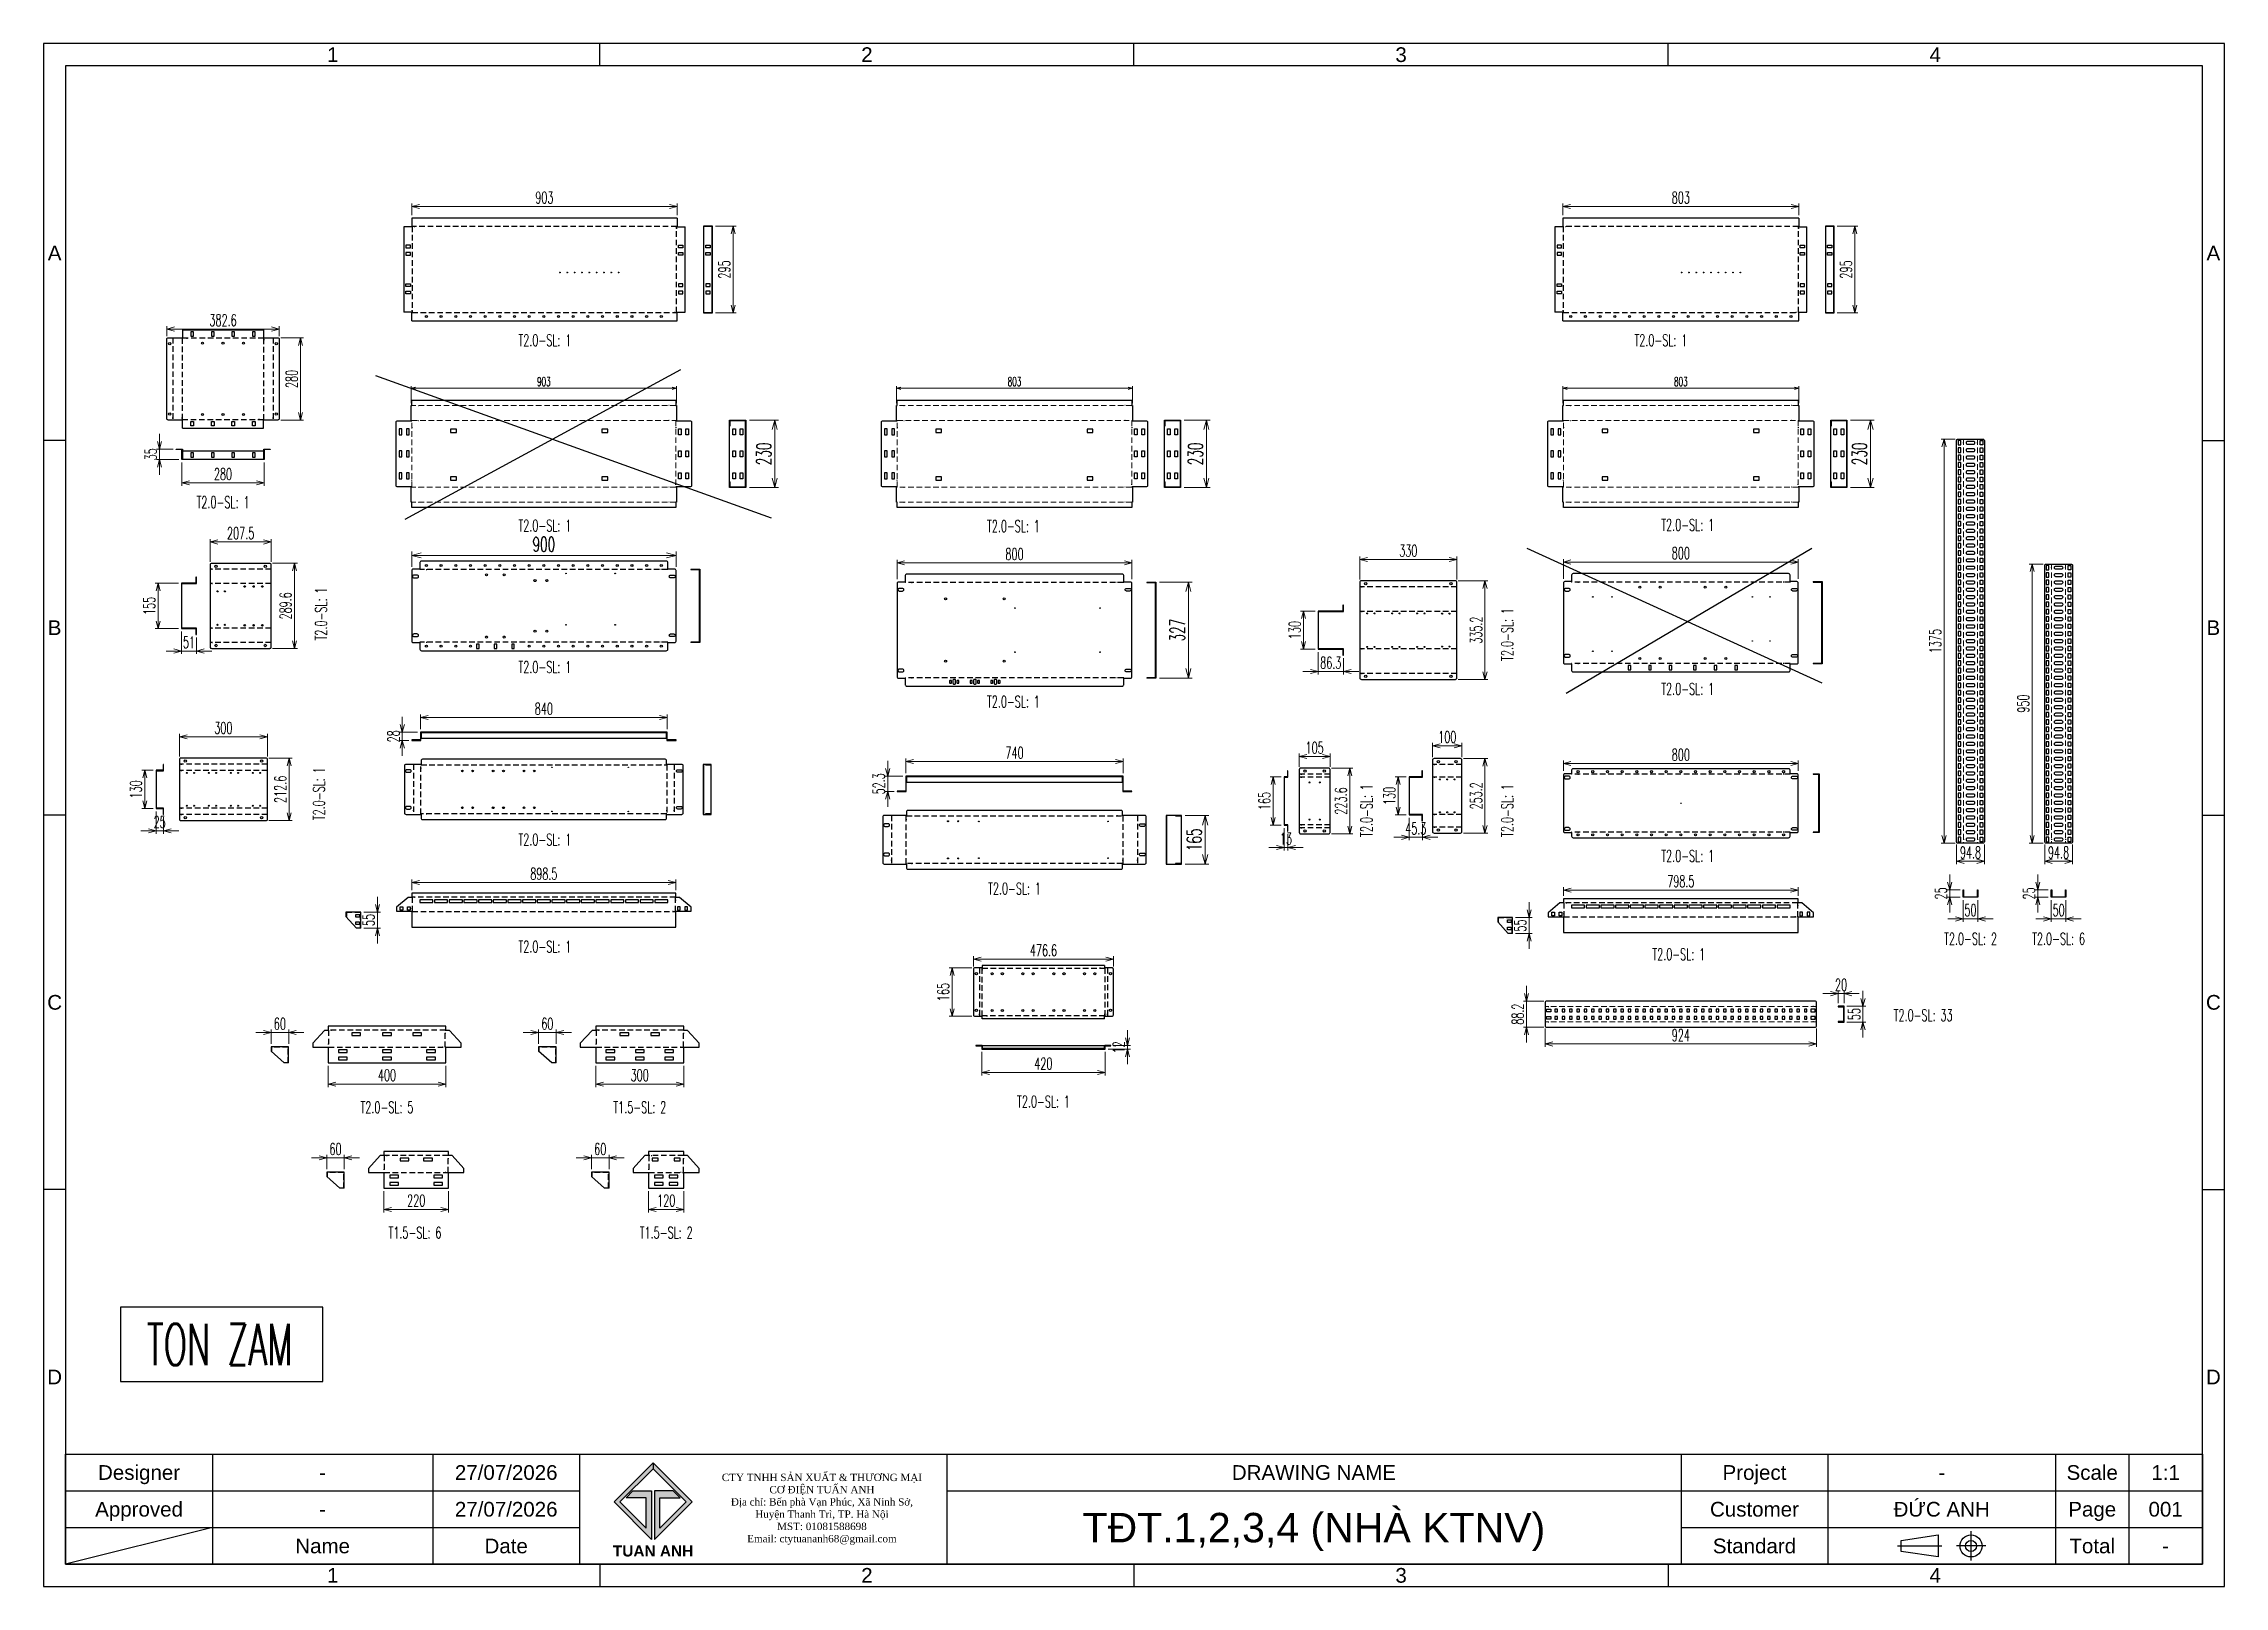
# Model space of a CAD drawing. Header units: millimetres. Extents: x 173893 to 258446, y -176540 to -123824.
# Drawn here: x 245421 to 252846, y -143583 to -138333 of the extents above; entities that cross this region are included whole.
import ezdxf
from ezdxf.enums import TextEntityAlignment as Align

# ---------------------------------------------------------------- set-up
doc = ezdxf.new("R2010")
doc.units = ezdxf.units.MM
doc.header["$LTSCALE"] = 3
doc.linetypes.add('HIDDEN', pattern=[9.525, 6.35, -3.175])
doc.layers.add('@.0.DM. NÉT CHÍNH', color=7, linetype='Continuous', lineweight=25)
doc.layers.add('@.DM. NÉT ĐỨT', color=8, linetype='HIDDEN', lineweight=9)
doc.layers.add('@.DIM', color=8, linetype='Continuous', transparency=0.2)
for name, color, linetype in [('@.DM. NÉT CHÍNH', 7, 'Continuous'), ('@.HIDDEN', 8, 'HIDDEN'), ('@.TEXT', 7, 'Continuous'), ('@.VISIBLE', 7, 'Continuous'), ('dim', 7, 'Continuous'), ('Thiet bi', 7, 'Continuous')]:
    doc.layers.add(name, color=color, linetype=linetype)
doc.styles.add('Ann_w01', font='romans.shx', dxfattribs={"width": 0.6, "bigfont": 'chineset.shx'})
doc.styles.add('Arial', font='arial.ttf')
doc.dimstyles.new('Dim 01_SC15', dxfattribs={"dimscale": 15, "dimtxt": 2, "dimasz": 1, "dimexe": 0.5, "dimexo": 0.5, "dimgap": 0.5, "dimtad": 1, "dimdec": 1, "dimzin": 12, "dimdsep": 46, "dimtxsty": 'Ann_w01', "dimblk": 'OPEN30', "dimcen": 1.5, "dimclrd": 6, "dimclre": 6, "dimclrt": 3, "dimazin": 3, "dimtm": 1e-09, "dimtfac": 1, "dimtdec": 1, "dimtix": 1, "dimtmove": 0, "dimatfit": 3, "dimldrblk": 'OPEN30', "dimfxl": 1, "dimtolj": 1, "dimlwd": 0, "dimlwe": 0, "dimarcsym": 0})
doc.dimstyles.new('Dim 01_SC20', dxfattribs={"dimscale": 20, "dimtxt": 2, "dimasz": 1.3, "dimexe": 0.5, "dimexo": 0.5, "dimgap": 0.5, "dimtad": 1, "dimdec": 1, "dimzin": 12, "dimdsep": 46, "dimtxsty": 'Ann_w01', "dimblk": 'OPEN30', "dimcen": 1.5, "dimclrd": 6, "dimclre": 6, "dimclrt": 3, "dimadec": 1, "dimazin": 3, "dimtm": 1e-09, "dimtfac": 1, "dimtdec": 1, "dimtix": 1, "dimtmove": 0, "dimatfit": 3, "dimldrblk": 'OPEN30', "dimfxl": 1, "dimtolj": 1, "dimlwd": 0, "dimlwe": 0, "dimarcsym": 0})
doc.dimstyles.new('Dim 01_SC25', dxfattribs={"dimscale": 25, "dimtxt": 2, "dimasz": 1.3, "dimexe": 0.5, "dimexo": 0.5, "dimgap": 0.5, "dimtad": 1, "dimdec": 1, "dimzin": 12, "dimdsep": 46, "dimtxsty": 'Ann_w01', "dimblk": 'OPEN30', "dimcen": 1.5, "dimclrd": 6, "dimclre": 6, "dimclrt": 3, "dimadec": 1, "dimazin": 3, "dimtm": 1e-09, "dimtfac": 1, "dimtdec": 1, "dimtix": 1, "dimtmove": 0, "dimatfit": 3, "dimldrblk": 'OPEN30', "dimfxl": 1, "dimtolj": 1, "dimlwd": 0, "dimlwe": 0, "dimarcsym": 0})

msp = doc.modelspace()

# ---------------------------------------------------------------- texts
at = {"layer": '@.DM. NÉT CHÍNH', "color": 1, "style": 'Ann_w01', "width": 0.6}
for s, p in [('T2.0-SL: 2', (251981.38, -141379.35)), ('T2.0-SL: 6', (252281.4, -141379.35)), ('T2.0-SL: 33', (251820.05, -141639.42)), ('T2.0-SL: 5', (246589.89, -141952.87)), ('T1.5-SL: 2', (247450.63, -141952.87)), ('T1.5-SL: 6', (246685.24, -142379.36)), ('T1.5-SL: 2', (247540.63, -142379.36))]:
    msp.add_text(s, height=40, dxfattribs=at).set_placement(p, align=Align.MIDDLE_CENTER)
at = {"layer": '@.VISIBLE', "color": 1, "style": 'Ann_w01', "width": 0.6}
for p in [(247127.58, -139342.52), (250927.39, -139342.52), (246031.69, -139893.57), (247127.58, -139973.12), (248722.73, -139974.99), (251018.6, -139970.89), (247127.58, -140454.57), (248722.73, -140572.39), (251018.6, -140528.91), (247127.58, -141041.77), (251018.6, -141097.44), (248726.5, -141208.6), (247127.58, -141406.1), (250988.15, -141432.11), (248825.04, -141933.39)]:
    msp.add_text('T2.0-SL: 1', height=40, dxfattribs=at).set_placement(p, align=Align.MIDDLE_CENTER)
for p in [(246365.37, -140273.94), (250404.16, -140343.9), (246358.3, -140885.79), (249925.06, -140942.91), (250404.35, -140942.91)]:
    msp.add_text('T2.0-SL: 1', height=40, rotation=90, dxfattribs=at).set_placement(p, align=Align.MIDDLE_CENTER)
at = {"layer": 'dim', "color": 2, "style": 'Ann_w01', "width": 0.6}
msp.add_text('TON ZAM', height=140.003, dxfattribs=at).set_placement((246020.72, -142759.8), align=Align.MIDDLE_CENTER)

# ---------------------------------------------------------------- blocks, each defined once
blk = doc.blocks.new('_Open30')
at = {"color": 0, "linetype": 'ByBlock', "lineweight": -2}
for p, q in [((-1, 0.27), (0, 0)), ((0, 0), (-1, -0.27)), ((0, 0), (-1, 0))]:
    blk.add_line(p, q, dxfattribs=at)
blk = doc.blocks.new('*D476')
at = {"layer": 'Defpoints', "color": 0, "transparency": 16777216}
for p in [(246389.9, -141801.8), (246789.9, -141801.8), (246789.9, -141873.8)]:
    blk.add_point(p, dxfattribs=at)
at = {"layer": 'dim', "color": 6, "lineweight": 0, "transparency": 16777216}
for p, q in [((246389.9, -141811.8), (246389.9, -141883.8)), ((246789.9, -141811.8), (246789.9, -141883.8)), ((246415.9, -141873.8), (246763.9, -141873.8))]:
    blk.add_line(p, q, dxfattribs=at)
at = {"layer": 'dim', "color": 6, "lineweight": 0, "transparency": 16777216, "xscale": 26, "yscale": 26, "zscale": 26, "rotation": 180}
blk.add_blockref('_Open30', (246389.9, -141873.8), dxfattribs=at)
at = {"layer": 'dim', "color": 6, "lineweight": 0, "transparency": 16777216, "xscale": 26, "yscale": 26, "zscale": 26}
blk.add_blockref('_Open30', (246789.9, -141873.8), dxfattribs=at)
at = {"layer": 'dim', "color": 3, "transparency": 16777216, "insert": (246589.9, -141843.8), "char_height": 40, "attachment_point": 5, "style": 'Ann_w01'}
blk.add_mtext('\\A1;400', dxfattribs=at)
blk = doc.blocks.new('*D477')
at = {"layer": 'Defpoints', "color": 0, "transparency": 16777216}
for p in [(246195.2, -141698.3), (246195.2, -141746.8), (246255.2, -141746.8)]:
    blk.add_point(p, dxfattribs=at)
at = {"layer": 'dim', "color": 6, "lineweight": 0, "transparency": 16777216}
for p, q in [((246169.2, -141698.3), (246143.2, -141698.3)), ((246195.2, -141736.8), (246195.2, -141688.3)), ((246255.2, -141698.3), (246195.2, -141698.3)), ((246255.2, -141736.8), (246255.2, -141688.3)), ((246281.2, -141698.3), (246307.2, -141698.3))]:
    blk.add_line(p, q, dxfattribs=at)
at = {"layer": 'dim', "color": 6, "lineweight": 0, "transparency": 16777216, "xscale": 26, "yscale": 26, "zscale": 26}
blk.add_blockref('_Open30', (246195.2, -141698.3), dxfattribs=at)
at = {"layer": 'dim', "color": 6, "lineweight": 0, "transparency": 16777216, "xscale": 26, "yscale": 26, "zscale": 26, "rotation": 180}
blk.add_blockref('_Open30', (246255.2, -141698.3), dxfattribs=at)
at = {"layer": 'dim', "color": 3, "transparency": 16777216, "insert": (246225.2, -141668.3), "char_height": 40, "attachment_point": 5, "style": 'Ann_w01'}
blk.add_mtext('\\A1;60', dxfattribs=at)
blk = doc.blocks.new('*D474')
at = {"layer": 'Defpoints', "color": 0, "transparency": 16777216}
for p in [(247300.6, -141801.8), (247600.6, -141801.8), (247600.6, -141873.8)]:
    blk.add_point(p, dxfattribs=at)
at = {"layer": 'dim', "color": 6, "lineweight": 0, "transparency": 16777216}
for p, q in [((247300.6, -141811.8), (247300.6, -141883.8)), ((247600.6, -141811.8), (247600.6, -141883.8)), ((247326.6, -141873.8), (247574.6, -141873.8))]:
    blk.add_line(p, q, dxfattribs=at)
at = {"layer": 'dim', "color": 6, "lineweight": 0, "transparency": 16777216, "xscale": 26, "yscale": 26, "zscale": 26, "rotation": 180}
blk.add_blockref('_Open30', (247300.6, -141873.8), dxfattribs=at)
at = {"layer": 'dim', "color": 6, "lineweight": 0, "transparency": 16777216, "xscale": 26, "yscale": 26, "zscale": 26}
blk.add_blockref('_Open30', (247600.6, -141873.8), dxfattribs=at)
at = {"layer": 'dim', "color": 3, "transparency": 16777216, "insert": (247450.6, -141843.8), "char_height": 40, "attachment_point": 5, "style": 'Ann_w01'}
blk.add_mtext('\\A1;300', dxfattribs=at)
blk = doc.blocks.new('*D475')
at = {"layer": 'Defpoints', "color": 0, "transparency": 16777216}
for p in [(247105.9, -141698.3), (247105.9, -141746.8), (247165.9, -141746.8)]:
    blk.add_point(p, dxfattribs=at)
at = {"layer": 'dim', "color": 6, "lineweight": 0, "transparency": 16777216}
for p, q in [((247079.9, -141698.3), (247053.9, -141698.3)), ((247105.9, -141736.8), (247105.9, -141688.3)), ((247165.9, -141698.3), (247105.9, -141698.3)), ((247165.9, -141736.8), (247165.9, -141688.3)), ((247191.9, -141698.3), (247217.9, -141698.3))]:
    blk.add_line(p, q, dxfattribs=at)
at = {"layer": 'dim', "color": 6, "lineweight": 0, "transparency": 16777216, "xscale": 26, "yscale": 26, "zscale": 26}
blk.add_blockref('_Open30', (247105.9, -141698.3), dxfattribs=at)
at = {"layer": 'dim', "color": 6, "lineweight": 0, "transparency": 16777216, "xscale": 26, "yscale": 26, "zscale": 26, "rotation": 180}
blk.add_blockref('_Open30', (247165.9, -141698.3), dxfattribs=at)
at = {"layer": 'dim', "color": 3, "transparency": 16777216, "insert": (247135.9, -141668.3), "char_height": 40, "attachment_point": 5, "style": 'Ann_w01'}
blk.add_mtext('\\A1;60', dxfattribs=at)
blk = doc.blocks.new('*D472')
at = {"layer": 'Defpoints', "color": 0, "transparency": 16777216}
for p in [(246579.4, -142228.2), (246799.4, -142228.2), (246799.4, -142300.3)]:
    blk.add_point(p, dxfattribs=at)
at = {"layer": 'dim', "color": 6, "lineweight": 0, "transparency": 16777216}
for p, q in [((246579.4, -142238.2), (246579.4, -142310.3)), ((246799.4, -142238.2), (246799.4, -142310.3)), ((246605.4, -142300.3), (246773.4, -142300.3))]:
    blk.add_line(p, q, dxfattribs=at)
at = {"layer": 'dim', "color": 6, "lineweight": 0, "transparency": 16777216, "xscale": 26, "yscale": 26, "zscale": 26, "rotation": 180}
blk.add_blockref('_Open30', (246579.4, -142300.3), dxfattribs=at)
at = {"layer": 'dim', "color": 6, "lineweight": 0, "transparency": 16777216, "xscale": 26, "yscale": 26, "zscale": 26}
blk.add_blockref('_Open30', (246799.4, -142300.3), dxfattribs=at)
at = {"layer": 'dim', "color": 3, "transparency": 16777216, "insert": (246689.4, -142270.3), "char_height": 40, "attachment_point": 5, "style": 'Ann_w01'}
blk.add_mtext('\\A1;220', dxfattribs=at)
blk = doc.blocks.new('*D473')
at = {"layer": 'Defpoints', "color": 0, "transparency": 16777216}
for p in [(246384.7, -142124.8), (246384.7, -142173.2), (246444.7, -142173.2)]:
    blk.add_point(p, dxfattribs=at)
at = {"layer": 'dim', "color": 6, "lineweight": 0, "transparency": 16777216}
for p, q in [((246358.7, -142124.8), (246332.7, -142124.8)), ((246384.7, -142163.2), (246384.7, -142114.8)), ((246444.7, -142124.8), (246384.7, -142124.8)), ((246444.7, -142163.2), (246444.7, -142114.8)), ((246470.7, -142124.8), (246496.7, -142124.8))]:
    blk.add_line(p, q, dxfattribs=at)
at = {"layer": 'dim', "color": 6, "lineweight": 0, "transparency": 16777216, "xscale": 26, "yscale": 26, "zscale": 26}
blk.add_blockref('_Open30', (246384.7, -142124.8), dxfattribs=at)
at = {"layer": 'dim', "color": 6, "lineweight": 0, "transparency": 16777216, "xscale": 26, "yscale": 26, "zscale": 26, "rotation": 180}
blk.add_blockref('_Open30', (246444.7, -142124.8), dxfattribs=at)
at = {"layer": 'dim', "color": 3, "transparency": 16777216, "insert": (246414.7, -142094.8), "char_height": 40, "attachment_point": 5, "style": 'Ann_w01'}
blk.add_mtext('\\A1;60', dxfattribs=at)
blk = doc.blocks.new('*D470')
at = {"layer": 'Defpoints', "color": 0, "transparency": 16777216}
for p in [(247480.6, -142228.2), (247600.6, -142228.2), (247600.6, -142300.3)]:
    blk.add_point(p, dxfattribs=at)
at = {"layer": 'dim', "color": 6, "lineweight": 0, "transparency": 16777216}
for p, q in [((247480.6, -142238.2), (247480.6, -142310.3)), ((247600.6, -142238.2), (247600.6, -142310.3)), ((247506.6, -142300.3), (247574.6, -142300.3))]:
    blk.add_line(p, q, dxfattribs=at)
at = {"layer": 'dim', "color": 6, "lineweight": 0, "transparency": 16777216, "xscale": 26, "yscale": 26, "zscale": 26, "rotation": 180}
blk.add_blockref('_Open30', (247480.6, -142300.3), dxfattribs=at)
at = {"layer": 'dim', "color": 6, "lineweight": 0, "transparency": 16777216, "xscale": 26, "yscale": 26, "zscale": 26}
blk.add_blockref('_Open30', (247600.6, -142300.3), dxfattribs=at)
at = {"layer": 'dim', "color": 3, "transparency": 16777216, "insert": (247540.6, -142270.3), "char_height": 40, "attachment_point": 5, "style": 'Ann_w01'}
blk.add_mtext('\\A1;120', dxfattribs=at)
blk = doc.blocks.new('*D471')
at = {"layer": 'Defpoints', "color": 0, "transparency": 16777216}
for p in [(247285.9, -142124.8), (247285.9, -142173.2), (247345.9, -142173.2)]:
    blk.add_point(p, dxfattribs=at)
at = {"layer": 'dim', "color": 6, "lineweight": 0, "transparency": 16777216}
for p, q in [((247259.9, -142124.8), (247233.9, -142124.8)), ((247285.9, -142163.2), (247285.9, -142114.8)), ((247345.9, -142124.8), (247285.9, -142124.8)), ((247345.9, -142163.2), (247345.9, -142114.8)), ((247371.9, -142124.8), (247397.9, -142124.8))]:
    blk.add_line(p, q, dxfattribs=at)
at = {"layer": 'dim', "color": 6, "lineweight": 0, "transparency": 16777216, "xscale": 26, "yscale": 26, "zscale": 26}
blk.add_blockref('_Open30', (247285.9, -142124.8), dxfattribs=at)
at = {"layer": 'dim', "color": 6, "lineweight": 0, "transparency": 16777216, "xscale": 26, "yscale": 26, "zscale": 26, "rotation": 180}
blk.add_blockref('_Open30', (247345.9, -142124.8), dxfattribs=at)
at = {"layer": 'dim', "color": 3, "transparency": 16777216, "insert": (247315.9, -142094.8), "char_height": 40, "attachment_point": 5, "style": 'Ann_w01'}
blk.add_mtext('\\A1;60', dxfattribs=at)
blk = doc.blocks.new('*D512')
at = {"layer": 'Defpoints', "color": 0, "transparency": 16777216}
for p in [(247573.3, -141187.9), (246674.8, -141224.4), (247573.3, -141224.4)]:
    blk.add_point(p, dxfattribs=at)
at = {"layer": 'dim', "color": 6, "lineweight": 0, "transparency": 16777216}
for p, q in [((246674.8, -141214.4), (246674.8, -141177.9)), ((246700.8, -141187.9), (247547.3, -141187.9)), ((247573.3, -141214.4), (247573.3, -141177.9))]:
    blk.add_line(p, q, dxfattribs=at)
at = {"layer": 'dim', "color": 6, "lineweight": 0, "transparency": 16777216, "xscale": 26, "yscale": 26, "zscale": 26, "rotation": 180}
blk.add_blockref('_Open30', (246674.8, -141187.9), dxfattribs=at)
at = {"layer": 'dim', "color": 6, "lineweight": 0, "transparency": 16777216, "xscale": 26, "yscale": 26, "zscale": 26}
blk.add_blockref('_Open30', (247573.3, -141187.9), dxfattribs=at)
at = {"layer": 'dim', "color": 3, "transparency": 16777216, "insert": (247124, -141157.9), "char_height": 40, "attachment_point": 5, "style": 'Ann_w01'}
blk.add_mtext('\\A1;898.5', dxfattribs=at)
blk = doc.blocks.new('*D513')
at = {"color": 6, "lineweight": 0, "transparency": 16777216}
for p, q in [((246510.9, -141288.2), (246567.3, -141288.2)), ((246557.3, -141262.2), (246557.3, -141236.2)), ((246557.3, -141288.2), (246557.3, -141343.2)), ((246510.9, -141343.2), (246567.3, -141343.2)), ((246557.3, -141369.2), (246557.3, -141395.2))]:
    blk.add_line(p, q, dxfattribs=at)
at = {"layer": 'Defpoints', "color": 0, "transparency": 16777216}
for p in [(246500.9, -141288.2), (246500.9, -141343.2), (246557.3, -141343.2)]:
    blk.add_point(p, dxfattribs=at)
at = {"color": 6, "lineweight": 0, "transparency": 16777216, "xscale": 26, "yscale": 26, "zscale": 26}
for p, rotation in [((246557.3, -141288.2), 270), ((246557.3, -141343.2), 90)]:
    blk.add_blockref('_Open30', p, dxfattribs=dict(at, rotation=rotation))
at = {"color": 3, "transparency": 16777216, "insert": (246527.3, -141315.7), "char_height": 40, "attachment_point": 5, "rotation": 90, "style": 'Ann_w01'}
blk.add_mtext('\\A1;55', dxfattribs=at)
blk = doc.blocks.new('*D514')
at = {"layer": 'Defpoints', "color": 0, "transparency": 16777216}
for p in [(251394.5, -141213.5), (250596, -141242.9), (251394.5, -141242.9)]:
    blk.add_point(p, dxfattribs=at)
at = {"layer": 'dim', "color": 6, "lineweight": 0, "transparency": 16777216}
for p, q in [((250596, -141232.9), (250596, -141203.5)), ((250622, -141213.5), (251368.5, -141213.5)), ((251394.5, -141232.9), (251394.5, -141203.5))]:
    blk.add_line(p, q, dxfattribs=at)
at = {"layer": 'dim', "color": 6, "lineweight": 0, "transparency": 16777216, "xscale": 26, "yscale": 26, "zscale": 26, "rotation": 180}
blk.add_blockref('_Open30', (250596, -141213.5), dxfattribs=at)
at = {"layer": 'dim', "color": 6, "lineweight": 0, "transparency": 16777216, "xscale": 26, "yscale": 26, "zscale": 26}
blk.add_blockref('_Open30', (251394.5, -141213.5), dxfattribs=at)
at = {"layer": 'dim', "color": 3, "transparency": 16777216, "insert": (250995.2, -141183.5), "char_height": 40, "attachment_point": 5, "style": 'Ann_w01'}
blk.add_mtext('\\A1;798.5', dxfattribs=at)
blk = doc.blocks.new('*D515')
at = {"color": 6, "lineweight": 0, "transparency": 16777216}
for p, q in [((250478.5, -141280.7), (250478.5, -141254.7)), ((250432.1, -141306.7), (250488.5, -141306.7)), ((250432.1, -141361.7), (250488.5, -141361.7)), ((250478.5, -141306.7), (250478.5, -141361.7)), ((250478.5, -141387.7), (250478.5, -141413.7))]:
    blk.add_line(p, q, dxfattribs=at)
at = {"layer": 'Defpoints', "color": 0, "transparency": 16777216}
for p in [(250422.1, -141306.7), (250422.1, -141361.7), (250478.5, -141361.7)]:
    blk.add_point(p, dxfattribs=at)
at = {"color": 6, "lineweight": 0, "transparency": 16777216, "xscale": 26, "yscale": 26, "zscale": 26}
for p, rotation in [((250478.5, -141306.7), 270), ((250478.5, -141361.7), 90)]:
    blk.add_blockref('_Open30', p, dxfattribs=dict(at, rotation=rotation))
at = {"color": 3, "transparency": 16777216, "insert": (250448.5, -141334.2), "char_height": 40, "attachment_point": 5, "rotation": 90, "style": 'Ann_w01'}
blk.add_mtext('\\A1;55', dxfattribs=at)
blk = doc.blocks.new('*D529')
at = {"layer": 'Defpoints', "color": 0, "transparency": 16777216}
for p in [(245891.7, -139748.3), (246171.7, -139748.3), (246171.7, -139827.8)]:
    blk.add_point(p, dxfattribs=at)
at = {"layer": 'dim', "color": 6, "lineweight": 0, "transparency": 16777216}
for p, q in [((245891.7, -139758.3), (245891.7, -139837.8)), ((246171.7, -139758.3), (246171.7, -139837.8)), ((245917.7, -139827.8), (246145.7, -139827.8))]:
    blk.add_line(p, q, dxfattribs=at)
at = {"layer": 'dim', "color": 6, "lineweight": 0, "transparency": 16777216, "xscale": 26, "yscale": 26, "zscale": 26, "rotation": 180}
blk.add_blockref('_Open30', (245891.7, -139827.8), dxfattribs=at)
at = {"layer": 'dim', "color": 6, "lineweight": 0, "transparency": 16777216, "xscale": 26, "yscale": 26, "zscale": 26}
blk.add_blockref('_Open30', (246171.7, -139827.8), dxfattribs=at)
at = {"layer": 'dim', "color": 3, "transparency": 16777216, "insert": (246031.7, -139797.8), "char_height": 40, "attachment_point": 5, "style": 'Ann_w01'}
blk.add_mtext('\\A1;280', dxfattribs=at)
blk = doc.blocks.new('*D530')
at = {"layer": 'Defpoints', "color": 0, "transparency": 16777216}
for p in [(245871.7, -139713.3), (245815.6, -139748.3), (245891.7, -139748.3)]:
    blk.add_point(p, dxfattribs=at)
at = {"layer": 'dim', "color": 6, "lineweight": 0, "transparency": 16777216}
for p, q in [((245815.6, -139687.3), (245815.6, -139661.3)), ((245861.7, -139713.3), (245805.6, -139713.3)), ((245815.6, -139713.3), (245815.6, -139748.3)), ((245881.7, -139748.3), (245805.6, -139748.3)), ((245815.6, -139774.3), (245815.6, -139800.3))]:
    blk.add_line(p, q, dxfattribs=at)
at = {"layer": 'dim', "color": 6, "lineweight": 0, "transparency": 16777216, "xscale": 26, "yscale": 26, "zscale": 26}
for p, rotation in [((245815.6, -139713.3), 270), ((245815.6, -139748.3), 90)]:
    blk.add_blockref('_Open30', p, dxfattribs=dict(at, rotation=rotation))
at = {"layer": 'dim', "color": 3, "transparency": 16777216, "insert": (245785.6, -139730.8), "char_height": 40, "attachment_point": 5, "rotation": 90, "style": 'Ann_w01'}
blk.add_mtext('\\A1;35', dxfattribs=at)
blk = doc.blocks.new('*D531')
at = {"layer": 'Defpoints', "color": 0, "transparency": 16777216}
for p in [(246218, -139333.9), (246295.6, -139333.9), (246218, -139613.9)]:
    blk.add_point(p, dxfattribs=at)
at = {"layer": 'dim', "color": 6, "lineweight": 0, "transparency": 16777216}
for p, q in [((246228, -139333.9), (246305.6, -139333.9)), ((246295.6, -139587.9), (246295.6, -139359.9)), ((246228, -139613.9), (246305.6, -139613.9))]:
    blk.add_line(p, q, dxfattribs=at)
at = {"layer": 'dim', "color": 6, "lineweight": 0, "transparency": 16777216, "xscale": 26, "yscale": 26, "zscale": 26}
for p, rotation in [((246295.6, -139333.9), 90), ((246295.6, -139613.9), 270)]:
    blk.add_blockref('_Open30', p, dxfattribs=dict(at, rotation=rotation))
at = {"layer": 'dim', "color": 3, "transparency": 16777216, "insert": (246265.6, -139473.9), "char_height": 40, "attachment_point": 5, "rotation": 90, "style": 'Ann_w01'}
blk.add_mtext('\\A1;280', dxfattribs=at)
blk = doc.blocks.new('*D532')
at = {"layer": 'Defpoints', "color": 0, "transparency": 16777216}
for p in [(245840.4, -139304.3), (245840.4, -139338.9), (246223, -139338.9)]:
    blk.add_point(p, dxfattribs=at)
at = {"layer": 'dim', "color": 6, "lineweight": 0, "transparency": 16777216}
for p, q in [((245840.4, -139328.9), (245840.4, -139294.3)), ((246197, -139304.3), (245866.4, -139304.3)), ((246223, -139328.9), (246223, -139294.3))]:
    blk.add_line(p, q, dxfattribs=at)
at = {"layer": 'dim', "color": 6, "lineweight": 0, "transparency": 16777216, "xscale": 26, "yscale": 26, "zscale": 26, "rotation": 180}
blk.add_blockref('_Open30', (245840.4, -139304.3), dxfattribs=at)
at = {"layer": 'dim', "color": 6, "lineweight": 0, "transparency": 16777216, "xscale": 26, "yscale": 26, "zscale": 26}
blk.add_blockref('_Open30', (246223, -139304.3), dxfattribs=at)
at = {"layer": 'dim', "color": 3, "transparency": 16777216, "insert": (246031.7, -139274.3), "char_height": 40, "attachment_point": 5, "style": 'Ann_w01'}
blk.add_mtext('\\A1;382.6', dxfattribs=at)
blk = doc.blocks.new('*D534')
at = {"layer": 'Defpoints', "color": 0, "transparency": 16777216}
for p in [(247575.5, -139505.8), (246672.6, -139564.5), (247575.5, -139564.5)]:
    blk.add_point(p, dxfattribs=at)
at = {"layer": 'dim', "color": 6, "lineweight": 0, "transparency": 16777216}
for p, q in [((246672.6, -139557), (246672.6, -139498.3)), ((246687.6, -139505.8), (247560.5, -139505.8)), ((247575.5, -139557), (247575.5, -139498.3))]:
    blk.add_line(p, q, dxfattribs=at)
at = {"layer": 'dim', "color": 6, "lineweight": 0, "transparency": 16777216, "xscale": 15, "yscale": 15, "zscale": 15, "rotation": 180}
blk.add_blockref('_Open30', (246672.6, -139505.8), dxfattribs=at)
at = {"layer": 'dim', "color": 6, "lineweight": 0, "transparency": 16777216, "xscale": 15, "yscale": 15, "zscale": 15}
blk.add_blockref('_Open30', (247575.5, -139505.8), dxfattribs=at)
at = {"layer": 'dim', "color": 3, "transparency": 16777216, "insert": (247124, -139483.3), "char_height": 30, "attachment_point": 5, "style": 'Ann_w01'}
blk.add_mtext('\\A1;903', dxfattribs=at)
blk = doc.blocks.new('Oval 20x9')
at = {"layer": '@.VISIBLE', "color": 2}
blk.add_lwpolyline([(-5.5, -4.5), (5.5, -4.5, 0.414214), (10, 0), (10, 0, 0.414214), (5.5, 4.5), (-5.5, 4.5, 0.414214), (-10, 0), (-10, 0, 0.414214)], format="xyb", close=True, dxfattribs=at)
blk = doc.blocks.new('*D535')
at = {"layer": 'Defpoints', "color": 0, "transparency": 16777216}
for p in [(245810.7, -140168.9), (245890.2, -140168.9), (245890.2, -140323.9)]:
    blk.add_point(p, dxfattribs=at)
at = {"layer": 'dim', "color": 6, "lineweight": 0, "transparency": 16777216}
for p, q in [((245880.2, -140168.9), (245800.7, -140168.9)), ((245810.7, -140297.9), (245810.7, -140194.9)), ((245880.2, -140323.9), (245800.7, -140323.9))]:
    blk.add_line(p, q, dxfattribs=at)
at = {"layer": 'dim', "color": 6, "lineweight": 0, "transparency": 16777216, "xscale": 26, "yscale": 26, "zscale": 26}
for p, rotation in [((245810.7, -140168.9), 90), ((245810.7, -140323.9), 270)]:
    blk.add_blockref('_Open30', p, dxfattribs=dict(at, rotation=rotation))
at = {"layer": 'dim', "color": 3, "transparency": 16777216, "insert": (245780.7, -140246.4), "char_height": 40, "attachment_point": 5, "rotation": 90, "style": 'Ann_w01'}
blk.add_mtext('\\A1;155', dxfattribs=at)
blk = doc.blocks.new('*D536')
at = {"layer": 'Defpoints', "color": 0, "transparency": 16777216}
for p in [(245890.2, -140323.9), (245890.2, -140400.1), (245941.2, -140343.9)]:
    blk.add_point(p, dxfattribs=at)
at = {"layer": 'dim', "color": 6, "lineweight": 0, "transparency": 16777216}
for p, q in [((245864.2, -140400.1), (245838.2, -140400.1)), ((245890.2, -140333.9), (245890.2, -140410.1)), ((245941.2, -140400.1), (245890.2, -140400.1)), ((245941.2, -140353.9), (245941.2, -140410.1)), ((245967.2, -140400.1), (245993.2, -140400.1))]:
    blk.add_line(p, q, dxfattribs=at)
at = {"layer": 'dim', "color": 6, "lineweight": 0, "transparency": 16777216, "xscale": 26, "yscale": 26, "zscale": 26}
blk.add_blockref('_Open30', (245890.2, -140400.1), dxfattribs=at)
at = {"layer": 'dim', "color": 6, "lineweight": 0, "transparency": 16777216, "xscale": 26, "yscale": 26, "zscale": 26, "rotation": 180}
blk.add_blockref('_Open30', (245941.2, -140400.1), dxfattribs=at)
at = {"layer": 'dim', "color": 3, "transparency": 16777216, "insert": (245915.7, -140370.1), "char_height": 40, "attachment_point": 5, "style": 'Ann_w01'}
blk.add_mtext('\\A1;51', dxfattribs=at)
blk = doc.blocks.new('*D537')
at = {"layer": 'Defpoints', "color": 0, "transparency": 16777216}
for p in [(246195.6, -140029), (245988.1, -140106.6), (246195.6, -140106.6)]:
    blk.add_point(p, dxfattribs=at)
at = {"layer": 'dim', "color": 6, "lineweight": 0, "transparency": 16777216}
for p, q in [((245988.1, -140096.6), (245988.1, -140019)), ((246014.1, -140029), (246169.6, -140029)), ((246195.6, -140096.6), (246195.6, -140019))]:
    blk.add_line(p, q, dxfattribs=at)
at = {"layer": 'dim', "color": 6, "lineweight": 0, "transparency": 16777216, "xscale": 26, "yscale": 26, "zscale": 26, "rotation": 180}
blk.add_blockref('_Open30', (245988.1, -140029), dxfattribs=at)
at = {"layer": 'dim', "color": 6, "lineweight": 0, "transparency": 16777216, "xscale": 26, "yscale": 26, "zscale": 26}
blk.add_blockref('_Open30', (246195.6, -140029), dxfattribs=at)
at = {"layer": 'dim', "color": 3, "transparency": 16777216, "insert": (246091.8, -139999), "char_height": 40, "attachment_point": 5, "style": 'Ann_w01'}
blk.add_mtext('\\A1;207.5', dxfattribs=at)
blk = doc.blocks.new('*D538')
at = {"layer": 'Defpoints', "color": 0, "transparency": 16777216}
for p in [(246190.6, -140101.6), (246190.6, -140391.2), (246274.9, -140391.2)]:
    blk.add_point(p, dxfattribs=at)
at = {"layer": 'dim', "color": 6, "lineweight": 0, "transparency": 16777216}
for p, q in [((246200.6, -140101.6), (246284.9, -140101.6)), ((246274.9, -140127.6), (246274.9, -140365.2)), ((246200.6, -140391.2), (246284.9, -140391.2))]:
    blk.add_line(p, q, dxfattribs=at)
at = {"layer": 'dim', "color": 6, "lineweight": 0, "transparency": 16777216, "xscale": 26, "yscale": 26, "zscale": 26}
for p, rotation in [((246274.9, -140101.6), 90), ((246274.9, -140391.2), 270)]:
    blk.add_blockref('_Open30', p, dxfattribs=dict(at, rotation=rotation))
at = {"layer": 'dim', "color": 3, "transparency": 16777216, "insert": (246244.9, -140246.4), "char_height": 40, "attachment_point": 5, "rotation": 90, "style": 'Ann_w01'}
blk.add_mtext('\\A1;289.6', dxfattribs=at)
blk = doc.blocks.new('*D539')
at = {"layer": 'Defpoints', "color": 0, "transparency": 16777216}
for p in [(247544, -140626.3), (246704, -140676.2), (247544, -140676.2)]:
    blk.add_point(p, dxfattribs=at)
at = {"layer": 'dim', "color": 6, "lineweight": 0, "transparency": 16777216}
for p, q in [((246704, -140666.2), (246704, -140616.3)), ((246730, -140626.3), (247518, -140626.3)), ((247544, -140666.2), (247544, -140616.3))]:
    blk.add_line(p, q, dxfattribs=at)
at = {"layer": 'dim', "color": 6, "lineweight": 0, "transparency": 16777216, "xscale": 26, "yscale": 26, "zscale": 26, "rotation": 180}
blk.add_blockref('_Open30', (246704, -140626.3), dxfattribs=at)
at = {"layer": 'dim', "color": 6, "lineweight": 0, "transparency": 16777216, "xscale": 26, "yscale": 26, "zscale": 26}
blk.add_blockref('_Open30', (247544, -140626.3), dxfattribs=at)
at = {"layer": 'dim', "color": 3, "transparency": 16777216, "insert": (247124, -140596.3), "char_height": 40, "attachment_point": 5, "style": 'Ann_w01'}
blk.add_mtext('\\A1;840', dxfattribs=at)
blk = doc.blocks.new('*D540')
at = {"layer": 'Defpoints', "color": 0, "transparency": 16777216}
for p in [(246642.2, -140676.2), (246704, -140676.2), (246674, -140704.2)]:
    blk.add_point(p, dxfattribs=at)
at = {"layer": 'dim', "color": 6, "lineweight": 0, "transparency": 16777216}
for p, q in [((246642.2, -140650.2), (246642.2, -140624.2)), ((246694, -140676.2), (246632.2, -140676.2)), ((246642.2, -140704.2), (246642.2, -140676.2)), ((246664, -140704.2), (246632.2, -140704.2)), ((246642.2, -140730.2), (246642.2, -140756.2))]:
    blk.add_line(p, q, dxfattribs=at)
at = {"layer": 'dim', "color": 6, "lineweight": 0, "transparency": 16777216, "xscale": 26, "yscale": 26, "zscale": 26}
for p, rotation in [((246642.2, -140676.2), 270), ((246642.2, -140704.2), 90)]:
    blk.add_blockref('_Open30', p, dxfattribs=dict(at, rotation=rotation))
at = {"layer": 'dim', "color": 3, "transparency": 16777216, "insert": (246612.2, -140690.2), "char_height": 40, "attachment_point": 5, "rotation": 90, "style": 'Ann_w01'}
blk.add_mtext('\\A1;28', dxfattribs=at)
blk = doc.blocks.new('*D541')
at = {"layer": 'Defpoints', "color": 0, "transparency": 16777216}
for p in [(245765.2, -140805.8), (245803.8, -140805.8), (245803.8, -140935.8)]:
    blk.add_point(p, dxfattribs=at)
at = {"layer": 'dim', "color": 6, "lineweight": 0, "transparency": 16777216}
for p, q in [((245793.8, -140805.8), (245755.2, -140805.8)), ((245765.2, -140909.8), (245765.2, -140831.8)), ((245793.8, -140935.8), (245755.2, -140935.8))]:
    blk.add_line(p, q, dxfattribs=at)
at = {"layer": 'dim', "color": 6, "lineweight": 0, "transparency": 16777216, "xscale": 26, "yscale": 26, "zscale": 26}
for p, rotation in [((245765.2, -140805.8), 90), ((245765.2, -140935.8), 270)]:
    blk.add_blockref('_Open30', p, dxfattribs=dict(at, rotation=rotation))
at = {"layer": 'dim', "color": 3, "transparency": 16777216, "insert": (245735.2, -140870.8), "char_height": 40, "attachment_point": 5, "rotation": 90, "style": 'Ann_w01'}
blk.add_mtext('\\A1;130', dxfattribs=at)
blk = doc.blocks.new('*D542')
at = {"layer": 'Defpoints', "color": 0, "transparency": 16777216}
for p in [(245803.8, -140935.8), (245828.8, -140955.8), (245803.8, -141011.9)]:
    blk.add_point(p, dxfattribs=at)
at = {"layer": 'dim', "color": 6, "lineweight": 0, "transparency": 16777216}
for p, q in [((245803.8, -140945.8), (245803.8, -141021.9)), ((245828.8, -140965.8), (245828.8, -141021.9)), ((245777.8, -141011.9), (245751.8, -141011.9)), ((245828.8, -141011.9), (245803.8, -141011.9)), ((245854.8, -141011.9), (245880.8, -141011.9))]:
    blk.add_line(p, q, dxfattribs=at)
at = {"layer": 'dim', "color": 6, "lineweight": 0, "transparency": 16777216, "xscale": 26, "yscale": 26, "zscale": 26}
blk.add_blockref('_Open30', (245803.8, -141011.9), dxfattribs=at)
at = {"layer": 'dim', "color": 6, "lineweight": 0, "transparency": 16777216, "xscale": 26, "yscale": 26, "zscale": 26, "rotation": 180}
blk.add_blockref('_Open30', (245828.8, -141011.9), dxfattribs=at)
at = {"layer": 'dim', "color": 3, "transparency": 16777216, "insert": (245816.3, -140981.9), "char_height": 40, "attachment_point": 5, "style": 'Ann_w01'}
blk.add_mtext('\\A1;25', dxfattribs=at)
blk = doc.blocks.new('*D543')
at = {"layer": 'Defpoints', "color": 0, "transparency": 16777216}
for p in [(246183.1, -140691.9), (245883.1, -140769.5), (246183.1, -140769.5)]:
    blk.add_point(p, dxfattribs=at)
at = {"layer": 'dim', "color": 6, "lineweight": 0, "transparency": 16777216}
for p, q in [((245883.1, -140759.5), (245883.1, -140681.9)), ((245909.1, -140691.9), (246157.1, -140691.9)), ((246183.1, -140759.5), (246183.1, -140681.9))]:
    blk.add_line(p, q, dxfattribs=at)
at = {"layer": 'dim', "color": 6, "lineweight": 0, "transparency": 16777216, "xscale": 26, "yscale": 26, "zscale": 26, "rotation": 180}
blk.add_blockref('_Open30', (245883.1, -140691.9), dxfattribs=at)
at = {"layer": 'dim', "color": 6, "lineweight": 0, "transparency": 16777216, "xscale": 26, "yscale": 26, "zscale": 26}
blk.add_blockref('_Open30', (246183.1, -140691.9), dxfattribs=at)
at = {"layer": 'dim', "color": 3, "transparency": 16777216, "insert": (246033.1, -140661.9), "char_height": 40, "attachment_point": 5, "style": 'Ann_w01'}
blk.add_mtext('\\A1;300', dxfattribs=at)
blk = doc.blocks.new('*D544')
at = {"layer": 'Defpoints', "color": 0, "transparency": 16777216}
for p in [(246178.1, -140764.5), (246178.1, -140977.1), (246257, -140977.1)]:
    blk.add_point(p, dxfattribs=at)
at = {"layer": 'dim', "color": 6, "lineweight": 0, "transparency": 16777216}
for p, q in [((246188.1, -140764.5), (246267, -140764.5)), ((246257, -140790.5), (246257, -140951.1)), ((246188.1, -140977.1), (246267, -140977.1))]:
    blk.add_line(p, q, dxfattribs=at)
at = {"layer": 'dim', "color": 6, "lineweight": 0, "transparency": 16777216, "xscale": 26, "yscale": 26, "zscale": 26}
for p, rotation in [((246257, -140764.5), 90), ((246257, -140977.1), 270)]:
    blk.add_blockref('_Open30', p, dxfattribs=dict(at, rotation=rotation))
at = {"layer": 'dim', "color": 3, "transparency": 16777216, "insert": (246227, -140870.8), "char_height": 40, "attachment_point": 5, "rotation": 90, "style": 'Ann_w01'}
blk.add_mtext('\\A1;212.6', dxfattribs=at)
blk = doc.blocks.new('*D545')
at = {"layer": '@.DM. NÉT CHÍNH', "color": 6, "linetype": 'Continuous', "lineweight": 0, "transparency": 16777216}
for p, q in [((247824.1, -139614.1), (247922.7, -139614.1)), ((247910.2, -139646.6), (247910.2, -139811.6)), ((247824.1, -139844.1), (247922.7, -139844.1))]:
    blk.add_line(p, q, dxfattribs=at)
at = {"layer": 'Defpoints', "color": 0, "linetype": 'Continuous', "transparency": 16777216}
for p in [(247811.6, -139614.1), (247811.6, -139844.1), (247910.2, -139844.1)]:
    blk.add_point(p, dxfattribs=at)
at = {"layer": '@.DM. NÉT CHÍNH', "color": 6, "linetype": 'Continuous', "lineweight": 0, "transparency": 16777216, "xscale": 32.5, "yscale": 32.5, "zscale": 32.5}
for p, rotation in [((247910.2, -139614.1), 90), ((247910.2, -139844.1), 270)]:
    blk.add_blockref('_Open30', p, dxfattribs=dict(at, rotation=rotation))
at = {"layer": '@.DM. NÉT CHÍNH', "color": 3, "linetype": 'Continuous', "transparency": 16777216, "insert": (247872.7, -139729.1), "char_height": 50, "attachment_point": 5, "rotation": 90, "style": 'Ann_w01'}
blk.add_mtext('\\A1;230', dxfattribs=at)
blk = doc.blocks.new('*D546')
at = {"layer": 'Defpoints', "color": 0, "transparency": 16777216}
for p in [(248326.5, -140100.1), (248326.5, -140165.4), (249126.5, -140165.4)]:
    blk.add_point(p, dxfattribs=at)
at = {"layer": 'dim', "color": 6, "lineweight": 0, "transparency": 16777216}
for p, q in [((248326.5, -140155.4), (248326.5, -140090.1)), ((249100.5, -140100.1), (248352.5, -140100.1)), ((249126.5, -140155.4), (249126.5, -140090.1))]:
    blk.add_line(p, q, dxfattribs=at)
at = {"layer": 'dim', "color": 6, "lineweight": 0, "transparency": 16777216, "xscale": 26, "yscale": 26, "zscale": 26, "rotation": 180}
blk.add_blockref('_Open30', (248326.5, -140100.1), dxfattribs=at)
at = {"layer": 'dim', "color": 6, "lineweight": 0, "transparency": 16777216, "xscale": 26, "yscale": 26, "zscale": 26}
blk.add_blockref('_Open30', (249126.5, -140100.1), dxfattribs=at)
at = {"layer": 'dim', "color": 3, "transparency": 16777216, "insert": (248726.5, -140070.1), "char_height": 40, "attachment_point": 5, "style": 'Ann_w01'}
blk.add_mtext('\\A1;800', dxfattribs=at)
blk = doc.blocks.new('*D547')
at = {"layer": 'Defpoints', "color": 0, "transparency": 16777216}
for p in [(249710.7, -140263.9), (249760, -140263.9), (249760, -140393.9)]:
    blk.add_point(p, dxfattribs=at)
at = {"layer": 'dim', "color": 6, "lineweight": 0, "transparency": 16777216}
for p, q in [((249750, -140263.9), (249700.7, -140263.9)), ((249710.7, -140367.9), (249710.7, -140289.9)), ((249750, -140393.9), (249700.7, -140393.9))]:
    blk.add_line(p, q, dxfattribs=at)
at = {"layer": 'dim', "color": 6, "lineweight": 0, "transparency": 16777216, "xscale": 26, "yscale": 26, "zscale": 26}
for p, rotation in [((249710.7, -140263.9), 90), ((249710.7, -140393.9), 270)]:
    blk.add_blockref('_Open30', p, dxfattribs=dict(at, rotation=rotation))
at = {"layer": 'dim', "color": 3, "transparency": 16777216, "insert": (249680.7, -140328.9), "char_height": 40, "attachment_point": 5, "rotation": 90, "style": 'Ann_w01'}
blk.add_mtext('\\A1;130', dxfattribs=at)
blk = doc.blocks.new('*D548')
at = {"layer": 'Defpoints', "color": 0, "transparency": 16777216}
for p in [(249760, -140393.9), (249760, -140470), (249846.3, -140413.9)]:
    blk.add_point(p, dxfattribs=at)
at = {"layer": 'dim', "color": 6, "lineweight": 0, "transparency": 16777216}
for p, q in [((249760, -140403.9), (249760, -140480)), ((249734, -140470), (249708, -140470)), ((249846.3, -140470), (249760, -140470)), ((249846.3, -140423.9), (249846.3, -140480)), ((249872.3, -140470), (249898.3, -140470))]:
    blk.add_line(p, q, dxfattribs=at)
at = {"layer": 'dim', "color": 6, "lineweight": 0, "transparency": 16777216, "xscale": 26, "yscale": 26, "zscale": 26}
blk.add_blockref('_Open30', (249760, -140470), dxfattribs=at)
at = {"layer": 'dim', "color": 6, "lineweight": 0, "transparency": 16777216, "xscale": 26, "yscale": 26, "zscale": 26, "rotation": 180}
blk.add_blockref('_Open30', (249846.3, -140470), dxfattribs=at)
at = {"layer": 'dim', "color": 3, "transparency": 16777216, "insert": (249803.2, -140440), "char_height": 40, "attachment_point": 5, "style": 'Ann_w01'}
blk.add_mtext('\\A1;86.3', dxfattribs=at)
blk = doc.blocks.new('*D549')
at = {"layer": 'Defpoints', "color": 0, "transparency": 16777216}
for p in [(250232.4, -140088.7), (249902.4, -140166.3), (250232.4, -140166.3)]:
    blk.add_point(p, dxfattribs=at)
at = {"layer": 'dim', "color": 6, "lineweight": 0, "transparency": 16777216}
for p, q in [((249902.4, -140156.3), (249902.4, -140078.7)), ((249928.4, -140088.7), (250206.4, -140088.7)), ((250232.4, -140156.3), (250232.4, -140078.7))]:
    blk.add_line(p, q, dxfattribs=at)
at = {"layer": 'dim', "color": 6, "lineweight": 0, "transparency": 16777216, "xscale": 26, "yscale": 26, "zscale": 26, "rotation": 180}
blk.add_blockref('_Open30', (249902.4, -140088.7), dxfattribs=at)
at = {"layer": 'dim', "color": 6, "lineweight": 0, "transparency": 16777216, "xscale": 26, "yscale": 26, "zscale": 26}
blk.add_blockref('_Open30', (250232.4, -140088.7), dxfattribs=at)
at = {"layer": 'dim', "color": 3, "transparency": 16777216, "insert": (250067.4, -140058.7), "char_height": 40, "attachment_point": 5, "style": 'Ann_w01'}
blk.add_mtext('\\A1;330', dxfattribs=at)
blk = doc.blocks.new('*D550')
at = {"layer": 'Defpoints', "color": 0, "transparency": 16777216}
for p in [(250227.4, -140161.3), (250227.4, -140496.5), (250328.3, -140496.5)]:
    blk.add_point(p, dxfattribs=at)
at = {"layer": 'dim', "color": 6, "lineweight": 0, "transparency": 16777216}
for p, q in [((250237.4, -140161.3), (250338.3, -140161.3)), ((250328.3, -140187.3), (250328.3, -140470.5)), ((250237.4, -140496.5), (250338.3, -140496.5))]:
    blk.add_line(p, q, dxfattribs=at)
at = {"layer": 'dim', "color": 6, "lineweight": 0, "transparency": 16777216, "xscale": 26, "yscale": 26, "zscale": 26}
for p, rotation in [((250328.3, -140161.3), 90), ((250328.3, -140496.5), 270)]:
    blk.add_blockref('_Open30', p, dxfattribs=dict(at, rotation=rotation))
at = {"layer": 'dim', "color": 3, "transparency": 16777216, "insert": (250298.3, -140328.9), "char_height": 40, "attachment_point": 5, "rotation": 90, "style": 'Ann_w01'}
blk.add_mtext('\\A1;335.2', dxfattribs=at)
blk = doc.blocks.new('*D551')
at = {"layer": 'Defpoints', "color": 0, "transparency": 16777216}
for p in [(248615, -141754.5), (249035, -141754.5), (248615, -141834)]:
    blk.add_point(p, dxfattribs=at)
at = {"layer": 'dim', "color": 6, "lineweight": 0, "transparency": 16777216}
for p, q in [((248615, -141764.5), (248615, -141844)), ((249035, -141764.5), (249035, -141844)), ((249009, -141834), (248641, -141834))]:
    blk.add_line(p, q, dxfattribs=at)
at = {"layer": 'dim', "color": 6, "lineweight": 0, "transparency": 16777216, "xscale": 26, "yscale": 26, "zscale": 26, "rotation": 180}
blk.add_blockref('_Open30', (248615, -141834), dxfattribs=at)
at = {"layer": 'dim', "color": 6, "lineweight": 0, "transparency": 16777216, "xscale": 26, "yscale": 26, "zscale": 26}
blk.add_blockref('_Open30', (249035, -141834), dxfattribs=at)
at = {"layer": 'dim', "color": 3, "transparency": 16777216, "insert": (248825, -141804), "char_height": 40, "attachment_point": 5, "style": 'Ann_w01'}
blk.add_mtext('\\A1;420', dxfattribs=at)
blk = doc.blocks.new('*D552')
at = {"layer": 'Defpoints', "color": 0, "transparency": 16777216}
for p in [(249055, -141742.5), (249035, -141754.5), (249111.2, -141754.5)]:
    blk.add_point(p, dxfattribs=at)
at = {"layer": 'dim', "color": 6, "lineweight": 0, "transparency": 16777216}
for p, q in [((249065, -141742.5), (249121.2, -141742.5)), ((249111.2, -141716.5), (249111.2, -141690.5)), ((249111.2, -141742.5), (249111.2, -141754.5)), ((249045, -141754.5), (249121.2, -141754.5)), ((249111.2, -141780.5), (249111.2, -141806.5))]:
    blk.add_line(p, q, dxfattribs=at)
at = {"layer": 'dim', "color": 6, "lineweight": 0, "transparency": 16777216, "xscale": 26, "yscale": 26, "zscale": 26}
for p, rotation in [((249111.2, -141742.5), 270), ((249111.2, -141754.5), 90)]:
    blk.add_blockref('_Open30', p, dxfattribs=dict(at, rotation=rotation))
at = {"layer": 'dim', "color": 3, "transparency": 16777216, "insert": (249081.2, -141748.5), "char_height": 40, "attachment_point": 5, "rotation": 90, "style": 'Ann_w01'}
blk.add_mtext('\\A1;12', dxfattribs=at)
blk = doc.blocks.new('*D553')
at = {"layer": 'Defpoints', "color": 0, "transparency": 16777216}
for p in [(248514.1, -141478.2), (248591.7, -141478.2), (248591.7, -141643.2)]:
    blk.add_point(p, dxfattribs=at)
at = {"layer": 'dim', "color": 6, "lineweight": 0, "transparency": 16777216}
for p, q in [((248581.7, -141478.2), (248504.1, -141478.2)), ((248514.1, -141617.2), (248514.1, -141504.2)), ((248581.7, -141643.2), (248504.1, -141643.2))]:
    blk.add_line(p, q, dxfattribs=at)
at = {"layer": 'dim', "color": 6, "lineweight": 0, "transparency": 16777216, "xscale": 26, "yscale": 26, "zscale": 26}
for p, rotation in [((248514.1, -141478.2), 90), ((248514.1, -141643.2), 270)]:
    blk.add_blockref('_Open30', p, dxfattribs=dict(at, rotation=rotation))
at = {"layer": 'dim', "color": 3, "transparency": 16777216, "insert": (248484.1, -141560.7), "char_height": 40, "attachment_point": 5, "rotation": 90, "style": 'Ann_w01'}
blk.add_mtext('\\A1;165', dxfattribs=at)
blk = doc.blocks.new('*D554')
at = {"layer": 'Defpoints', "color": 0, "transparency": 16777216}
for p in [(248586.7, -141483.2), (249063.3, -141448.6), (249063.3, -141483.2)]:
    blk.add_point(p, dxfattribs=at)
at = {"layer": 'dim', "color": 6, "lineweight": 0, "transparency": 16777216}
for p, q in [((248586.7, -141473.2), (248586.7, -141438.6)), ((249063.3, -141473.2), (249063.3, -141438.6)), ((248612.7, -141448.6), (249037.3, -141448.6))]:
    blk.add_line(p, q, dxfattribs=at)
at = {"layer": 'dim', "color": 6, "lineweight": 0, "transparency": 16777216, "xscale": 26, "yscale": 26, "zscale": 26, "rotation": 180}
blk.add_blockref('_Open30', (248586.7, -141448.6), dxfattribs=at)
at = {"layer": 'dim', "color": 6, "lineweight": 0, "transparency": 16777216, "xscale": 26, "yscale": 26, "zscale": 26}
blk.add_blockref('_Open30', (249063.3, -141448.6), dxfattribs=at)
at = {"layer": 'dim', "color": 3, "transparency": 16777216, "insert": (248825, -141418.6), "char_height": 40, "attachment_point": 5, "style": 'Ann_w01'}
blk.add_mtext('\\A1;476.6', dxfattribs=at)
blk = doc.blocks.new('*D555')
at = {"layer": 'Defpoints', "color": 0, "transparency": 16777216}
for p in [(249096.5, -140776.1), (248356.5, -140826.1), (249096.5, -140826.1)]:
    blk.add_point(p, dxfattribs=at)
at = {"layer": 'dim', "color": 6, "lineweight": 0, "transparency": 16777216}
for p, q in [((248356.5, -140816.1), (248356.5, -140766.1)), ((248382.5, -140776.1), (249070.5, -140776.1)), ((249096.5, -140816.1), (249096.5, -140766.1))]:
    blk.add_line(p, q, dxfattribs=at)
at = {"layer": 'dim', "color": 6, "lineweight": 0, "transparency": 16777216, "xscale": 26, "yscale": 26, "zscale": 26, "rotation": 180}
blk.add_blockref('_Open30', (248356.5, -140776.1), dxfattribs=at)
at = {"layer": 'dim', "color": 6, "lineweight": 0, "transparency": 16777216, "xscale": 26, "yscale": 26, "zscale": 26}
blk.add_blockref('_Open30', (249096.5, -140776.1), dxfattribs=at)
at = {"layer": 'dim', "color": 3, "transparency": 16777216, "insert": (248726.5, -140746.1), "char_height": 40, "attachment_point": 5, "style": 'Ann_w01'}
blk.add_mtext('\\A1;740', dxfattribs=at)
blk = doc.blocks.new('*D556')
at = {"layer": 'Defpoints', "color": 0, "transparency": 16777216}
for p in [(248294.7, -140826.1), (248356.5, -140826.1), (248326.5, -140878.4)]:
    blk.add_point(p, dxfattribs=at)
at = {"layer": 'dim', "color": 6, "lineweight": 0, "transparency": 16777216}
for p, q in [((248294.7, -140800.1), (248294.7, -140774.1)), ((248346.5, -140826.1), (248284.7, -140826.1)), ((248294.7, -140878.4), (248294.7, -140826.1)), ((248316.5, -140878.4), (248284.7, -140878.4)), ((248294.7, -140904.4), (248294.7, -140930.4))]:
    blk.add_line(p, q, dxfattribs=at)
at = {"layer": 'dim', "color": 6, "lineweight": 0, "transparency": 16777216, "xscale": 26, "yscale": 26, "zscale": 26}
for p, rotation in [((248294.7, -140826.1), 270), ((248294.7, -140878.4), 90)]:
    blk.add_blockref('_Open30', p, dxfattribs=dict(at, rotation=rotation))
at = {"layer": 'dim', "color": 3, "transparency": 16777216, "insert": (248264.7, -140852.2), "char_height": 40, "attachment_point": 5, "rotation": 90, "style": 'Ann_w01'}
blk.add_mtext('\\A1;52.3', dxfattribs=at)
blk = doc.blocks.new('*D557')
at = {"layer": 'Defpoints', "color": 0, "transparency": 16777216}
for p in [(249128, -139505.8), (248325, -139564.5), (249128, -139564.5)]:
    blk.add_point(p, dxfattribs=at)
at = {"layer": 'dim', "color": 6, "lineweight": 0, "transparency": 16777216}
for p, q in [((248325, -139557), (248325, -139498.3)), ((248340, -139505.8), (249113, -139505.8)), ((249128, -139557), (249128, -139498.3))]:
    blk.add_line(p, q, dxfattribs=at)
at = {"layer": 'dim', "color": 6, "lineweight": 0, "transparency": 16777216, "xscale": 15, "yscale": 15, "zscale": 15, "rotation": 180}
blk.add_blockref('_Open30', (248325, -139505.8), dxfattribs=at)
at = {"layer": 'dim', "color": 6, "lineweight": 0, "transparency": 16777216, "xscale": 15, "yscale": 15, "zscale": 15}
blk.add_blockref('_Open30', (249128, -139505.8), dxfattribs=at)
at = {"layer": 'dim', "color": 3, "transparency": 16777216, "insert": (248726.5, -139483.3), "char_height": 30, "attachment_point": 5, "style": 'Ann_w01'}
blk.add_mtext('\\A1;803', dxfattribs=at)
blk = doc.blocks.new('*D558')
at = {"layer": 'Defpoints', "color": 0, "transparency": 16777216}
for p in [(251396.7, -139505.8), (250593.7, -139564.5), (251396.7, -139564.5)]:
    blk.add_point(p, dxfattribs=at)
at = {"layer": 'dim', "color": 6, "lineweight": 0, "transparency": 16777216}
for p, q in [((250593.7, -139557), (250593.7, -139498.3)), ((250608.7, -139505.8), (251381.7, -139505.8)), ((251396.7, -139557), (251396.7, -139498.3))]:
    blk.add_line(p, q, dxfattribs=at)
at = {"layer": 'dim', "color": 6, "lineweight": 0, "transparency": 16777216, "xscale": 15, "yscale": 15, "zscale": 15, "rotation": 180}
blk.add_blockref('_Open30', (250593.7, -139505.8), dxfattribs=at)
at = {"layer": 'dim', "color": 6, "lineweight": 0, "transparency": 16777216, "xscale": 15, "yscale": 15, "zscale": 15}
blk.add_blockref('_Open30', (251396.7, -139505.8), dxfattribs=at)
at = {"layer": 'dim', "color": 3, "transparency": 16777216, "insert": (250995.2, -139483.3), "char_height": 30, "attachment_point": 5, "style": 'Ann_w01'}
blk.add_mtext('\\A1;803', dxfattribs=at)
blk = doc.blocks.new('*D559')
at = {"layer": 'Defpoints', "color": 0, "transparency": 16777216}
for p in [(250595.2, -140097.1), (250595.2, -140163.9), (251395.2, -140163.9)]:
    blk.add_point(p, dxfattribs=at)
at = {"layer": 'dim', "color": 6, "lineweight": 0, "transparency": 16777216}
for p, q in [((250595.2, -140153.9), (250595.2, -140087.1)), ((251369.2, -140097.1), (250621.2, -140097.1)), ((251395.2, -140153.9), (251395.2, -140087.1))]:
    blk.add_line(p, q, dxfattribs=at)
at = {"layer": 'dim', "color": 6, "lineweight": 0, "transparency": 16777216, "xscale": 26, "yscale": 26, "zscale": 26, "rotation": 180}
blk.add_blockref('_Open30', (250595.2, -140097.1), dxfattribs=at)
at = {"layer": 'dim', "color": 6, "lineweight": 0, "transparency": 16777216, "xscale": 26, "yscale": 26, "zscale": 26}
blk.add_blockref('_Open30', (251395.2, -140097.1), dxfattribs=at)
at = {"layer": 'dim', "color": 3, "transparency": 16777216, "insert": (250995.2, -140067.1), "char_height": 40, "attachment_point": 5, "style": 'Ann_w01'}
blk.add_mtext('\\A1;800', dxfattribs=at)
blk = doc.blocks.new('*D560')
at = {"layer": 'Defpoints', "color": 0, "transparency": 16777216}
for p in [(249607.3, -140827.9), (249644.3, -140827.9), (249644.3, -140992.9)]:
    blk.add_point(p, dxfattribs=at)
at = {"layer": 'dim', "color": 6, "lineweight": 0, "transparency": 16777216}
for p, q in [((249634.3, -140827.9), (249597.3, -140827.9)), ((249607.3, -140966.9), (249607.3, -140853.9)), ((249634.3, -140992.9), (249597.3, -140992.9))]:
    blk.add_line(p, q, dxfattribs=at)
at = {"layer": 'dim', "color": 6, "lineweight": 0, "transparency": 16777216, "xscale": 26, "yscale": 26, "zscale": 26}
for p, rotation in [((249607.3, -140827.9), 90), ((249607.3, -140992.9), 270)]:
    blk.add_blockref('_Open30', p, dxfattribs=dict(at, rotation=rotation))
at = {"layer": 'dim', "color": 3, "transparency": 16777216, "insert": (249577.3, -140910.4), "char_height": 40, "attachment_point": 5, "rotation": 90, "style": 'Ann_w01'}
blk.add_mtext('\\A1;165', dxfattribs=at)
blk = doc.blocks.new('*D561')
at = {"layer": 'Defpoints', "color": 0, "transparency": 16777216}
for p in [(249644.3, -140992.9), (249644.3, -141069), (249657.3, -141012.9)]:
    blk.add_point(p, dxfattribs=at)
at = {"layer": 'dim', "color": 6, "lineweight": 0, "transparency": 16777216}
for p, q in [((249618.3, -141069), (249592.3, -141069)), ((249644.3, -141002.9), (249644.3, -141079)), ((249657.3, -141069), (249644.3, -141069)), ((249657.3, -141022.9), (249657.3, -141079)), ((249683.3, -141069), (249709.3, -141069))]:
    blk.add_line(p, q, dxfattribs=at)
at = {"layer": 'dim', "color": 6, "lineweight": 0, "transparency": 16777216, "xscale": 26, "yscale": 26, "zscale": 26}
blk.add_blockref('_Open30', (249644.3, -141069), dxfattribs=at)
at = {"layer": 'dim', "color": 6, "lineweight": 0, "transparency": 16777216, "xscale": 26, "yscale": 26, "zscale": 26, "rotation": 180}
blk.add_blockref('_Open30', (249657.3, -141069), dxfattribs=at)
at = {"layer": 'dim', "color": 3, "transparency": 16777216, "insert": (249650.8, -141039), "char_height": 40, "attachment_point": 5, "style": 'Ann_w01'}
blk.add_mtext('\\A1;13', dxfattribs=at)
blk = doc.blocks.new('*D562')
at = {"layer": 'Defpoints', "color": 0, "transparency": 16777216}
for p in [(249800.9, -140759.3), (249695.9, -140803.6), (249800.9, -140803.6)]:
    blk.add_point(p, dxfattribs=at)
at = {"layer": 'dim', "color": 6, "lineweight": 0, "transparency": 16777216}
for p, q in [((249695.9, -140793.6), (249695.9, -140749.3)), ((249721.9, -140759.3), (249774.9, -140759.3)), ((249800.9, -140793.6), (249800.9, -140749.3))]:
    blk.add_line(p, q, dxfattribs=at)
at = {"layer": 'dim', "color": 6, "lineweight": 0, "transparency": 16777216, "xscale": 26, "yscale": 26, "zscale": 26, "rotation": 180}
blk.add_blockref('_Open30', (249695.9, -140759.3), dxfattribs=at)
at = {"layer": 'dim', "color": 6, "lineweight": 0, "transparency": 16777216, "xscale": 26, "yscale": 26, "zscale": 26}
blk.add_blockref('_Open30', (249800.9, -140759.3), dxfattribs=at)
at = {"layer": 'dim', "color": 3, "transparency": 16777216, "insert": (249748.4, -140729.3), "char_height": 40, "attachment_point": 5, "style": 'Ann_w01'}
blk.add_mtext('\\A1;105', dxfattribs=at)
blk = doc.blocks.new('*D563')
at = {"layer": 'Defpoints', "color": 0, "transparency": 16777216}
for p in [(249795.9, -140798.6), (249795.9, -141022.2), (249868, -141022.2)]:
    blk.add_point(p, dxfattribs=at)
at = {"layer": 'dim', "color": 6, "lineweight": 0, "transparency": 16777216}
for p, q in [((249805.9, -140798.6), (249878, -140798.6)), ((249868, -140824.6), (249868, -140996.2)), ((249805.9, -141022.2), (249878, -141022.2))]:
    blk.add_line(p, q, dxfattribs=at)
at = {"layer": 'dim', "color": 6, "lineweight": 0, "transparency": 16777216, "xscale": 26, "yscale": 26, "zscale": 26}
for p, rotation in [((249868, -140798.6), 90), ((249868, -141022.2), 270)]:
    blk.add_blockref('_Open30', p, dxfattribs=dict(at, rotation=rotation))
at = {"layer": 'dim', "color": 3, "transparency": 16777216, "insert": (249838, -140910.4), "char_height": 40, "attachment_point": 5, "rotation": 90, "style": 'Ann_w01'}
blk.add_mtext('\\A1;223.6', dxfattribs=at)
blk = doc.blocks.new('*D564')
at = {"layer": 'Defpoints', "color": 0, "transparency": 16777216}
for p in [(250033.1, -140827.9), (250070.1, -140827.9), (250070.1, -140957.9)]:
    blk.add_point(p, dxfattribs=at)
at = {"layer": 'dim', "color": 6, "lineweight": 0, "transparency": 16777216}
for p, q in [((250060.1, -140827.9), (250023.1, -140827.9)), ((250033.1, -140931.9), (250033.1, -140853.9)), ((250060.1, -140957.9), (250023.1, -140957.9))]:
    blk.add_line(p, q, dxfattribs=at)
at = {"layer": 'dim', "color": 6, "lineweight": 0, "transparency": 16777216, "xscale": 26, "yscale": 26, "zscale": 26}
for p, rotation in [((250033.1, -140827.9), 90), ((250033.1, -140957.9), 270)]:
    blk.add_blockref('_Open30', p, dxfattribs=dict(at, rotation=rotation))
at = {"layer": 'dim', "color": 3, "transparency": 16777216, "insert": (250003.1, -140892.9), "char_height": 40, "attachment_point": 5, "rotation": 90, "style": 'Ann_w01'}
blk.add_mtext('\\A1;130', dxfattribs=at)
blk = doc.blocks.new('*D565')
at = {"layer": 'Defpoints', "color": 0, "transparency": 16777216}
for p in [(250070.1, -140957.9), (250115.4, -140977.9), (250070.1, -141034)]:
    blk.add_point(p, dxfattribs=at)
at = {"layer": 'dim', "color": 6, "lineweight": 0, "transparency": 16777216}
for p, q in [((250070.1, -140967.9), (250070.1, -141044)), ((250115.4, -140987.9), (250115.4, -141044)), ((250044.1, -141034), (250018.1, -141034)), ((250115.4, -141034), (250070.1, -141034)), ((250141.4, -141034), (250167.4, -141034))]:
    blk.add_line(p, q, dxfattribs=at)
at = {"layer": 'dim', "color": 6, "lineweight": 0, "transparency": 16777216, "xscale": 26, "yscale": 26, "zscale": 26}
blk.add_blockref('_Open30', (250070.1, -141034), dxfattribs=at)
at = {"layer": 'dim', "color": 6, "lineweight": 0, "transparency": 16777216, "xscale": 26, "yscale": 26, "zscale": 26, "rotation": 180}
blk.add_blockref('_Open30', (250115.4, -141034), dxfattribs=at)
at = {"layer": 'dim', "color": 3, "transparency": 16777216, "insert": (250092.7, -141004), "char_height": 40, "attachment_point": 5, "style": 'Ann_w01'}
blk.add_mtext('\\A1;45.3', dxfattribs=at)
blk = doc.blocks.new('*D566')
at = {"layer": 'Defpoints', "color": 0, "transparency": 16777216}
for p in [(250149.9, -140771.3), (250249.9, -140722.6), (250249.9, -140771.3)]:
    blk.add_point(p, dxfattribs=at)
at = {"layer": 'dim', "color": 6, "lineweight": 0, "transparency": 16777216}
for p, q in [((250149.9, -140761.3), (250149.9, -140712.6)), ((250175.9, -140722.6), (250223.9, -140722.6)), ((250249.9, -140761.3), (250249.9, -140712.6))]:
    blk.add_line(p, q, dxfattribs=at)
at = {"layer": 'dim', "color": 6, "lineweight": 0, "transparency": 16777216, "xscale": 26, "yscale": 26, "zscale": 26, "rotation": 180}
blk.add_blockref('_Open30', (250149.9, -140722.6), dxfattribs=at)
at = {"layer": 'dim', "color": 6, "lineweight": 0, "transparency": 16777216, "xscale": 26, "yscale": 26, "zscale": 26}
blk.add_blockref('_Open30', (250249.9, -140722.6), dxfattribs=at)
at = {"layer": 'dim', "color": 3, "transparency": 16777216, "insert": (250199.9, -140692.6), "char_height": 40, "attachment_point": 5, "style": 'Ann_w01'}
blk.add_mtext('\\A1;100', dxfattribs=at)
blk = doc.blocks.new('*D567')
at = {"layer": 'Defpoints', "color": 0, "transparency": 16777216}
for p in [(250244.9, -140766.3), (250244.9, -141019.5), (250328.3, -141019.5)]:
    blk.add_point(p, dxfattribs=at)
at = {"layer": 'dim', "color": 6, "lineweight": 0, "transparency": 16777216}
for p, q in [((250254.9, -140766.3), (250338.3, -140766.3)), ((250328.3, -140792.3), (250328.3, -140993.5)), ((250254.9, -141019.5), (250338.3, -141019.5))]:
    blk.add_line(p, q, dxfattribs=at)
at = {"layer": 'dim', "color": 6, "lineweight": 0, "transparency": 16777216, "xscale": 26, "yscale": 26, "zscale": 26}
for p, rotation in [((250328.3, -140766.3), 90), ((250328.3, -141019.5), 270)]:
    blk.add_blockref('_Open30', p, dxfattribs=dict(at, rotation=rotation))
at = {"layer": 'dim', "color": 3, "transparency": 16777216, "insert": (250298.3, -140892.9), "char_height": 40, "attachment_point": 5, "rotation": 90, "style": 'Ann_w01'}
blk.add_mtext('\\A1;253.2', dxfattribs=at)
blk = doc.blocks.new('*D568')
at = {"layer": 'Defpoints', "color": 0, "transparency": 16777216}
for p in [(250595.2, -140782.9), (250595.2, -140818), (251395.2, -140818)]:
    blk.add_point(p, dxfattribs=at)
at = {"layer": 'dim', "color": 6, "lineweight": 0, "transparency": 16777216}
for p, q in [((250595.2, -140808), (250595.2, -140772.9)), ((251395.2, -140808), (251395.2, -140772.9)), ((251369.2, -140782.9), (250621.2, -140782.9))]:
    blk.add_line(p, q, dxfattribs=at)
at = {"layer": 'dim', "color": 6, "lineweight": 0, "transparency": 16777216, "xscale": 26, "yscale": 26, "zscale": 26, "rotation": 180}
blk.add_blockref('_Open30', (250595.2, -140782.9), dxfattribs=at)
at = {"layer": 'dim', "color": 6, "lineweight": 0, "transparency": 16777216, "xscale": 26, "yscale": 26, "zscale": 26}
blk.add_blockref('_Open30', (251395.2, -140782.9), dxfattribs=at)
at = {"layer": 'dim', "color": 3, "transparency": 16777216, "insert": (250995.2, -140752.9), "char_height": 40, "attachment_point": 5, "style": 'Ann_w01'}
blk.add_mtext('\\A1;800', dxfattribs=at)
blk = doc.blocks.new('*D569')
at = {"layer": '@.DM. NÉT CHÍNH', "color": 6, "linetype": 'Continuous', "lineweight": 0, "transparency": 16777216}
for p, q in [((251573.2, -139614.1), (251653.4, -139614.1)), ((251640.9, -139646.6), (251640.9, -139811.6)), ((251573.2, -139844.1), (251653.4, -139844.1))]:
    blk.add_line(p, q, dxfattribs=at)
at = {"layer": 'Defpoints', "color": 0, "linetype": 'Continuous', "transparency": 16777216}
for p in [(251560.7, -139614.1), (251560.7, -139844.1), (251640.9, -139844.1)]:
    blk.add_point(p, dxfattribs=at)
at = {"layer": '@.DM. NÉT CHÍNH', "color": 6, "linetype": 'Continuous', "lineweight": 0, "transparency": 16777216, "xscale": 32.5, "yscale": 32.5, "zscale": 32.5}
for p, rotation in [((251640.9, -139614.1), 90), ((251640.9, -139844.1), 270)]:
    blk.add_blockref('_Open30', p, dxfattribs=dict(at, rotation=rotation))
at = {"layer": '@.DM. NÉT CHÍNH', "color": 3, "linetype": 'Continuous', "transparency": 16777216, "insert": (251603.4, -139729.1), "char_height": 50, "attachment_point": 5, "rotation": 90, "style": 'Ann_w01'}
blk.add_mtext('\\A1;230', dxfattribs=at)
blk = doc.blocks.new('*D570')
at = {"layer": '@.DM. NÉT CHÍNH', "color": 6, "linetype": 'Continuous', "lineweight": 0, "transparency": 16777216}
for p, q in [((249304.5, -139614.1), (249392.3, -139614.1)), ((249379.8, -139646.6), (249379.8, -139811.6)), ((249304.5, -139844.1), (249392.3, -139844.1))]:
    blk.add_line(p, q, dxfattribs=at)
at = {"layer": 'Defpoints', "color": 0, "linetype": 'Continuous', "transparency": 16777216}
for p in [(249292, -139614.1), (249292, -139844.1), (249379.8, -139844.1)]:
    blk.add_point(p, dxfattribs=at)
at = {"layer": '@.DM. NÉT CHÍNH', "color": 6, "linetype": 'Continuous', "lineweight": 0, "transparency": 16777216, "xscale": 32.5, "yscale": 32.5, "zscale": 32.5}
for p, rotation in [((249379.8, -139614.1), 90), ((249379.8, -139844.1), 270)]:
    blk.add_blockref('_Open30', p, dxfattribs=dict(at, rotation=rotation))
at = {"layer": '@.DM. NÉT CHÍNH', "color": 3, "linetype": 'Continuous', "transparency": 16777216, "insert": (249342.3, -139729.1), "char_height": 50, "attachment_point": 5, "rotation": 90, "style": 'Ann_w01'}
blk.add_mtext('\\A1;230', dxfattribs=at)
blk = doc.blocks.new('*D571')
at = {"layer": '@.DM. NÉT CHÍNH', "color": 6, "linetype": 'Continuous', "lineweight": 0, "transparency": 16777216}
for p, q in [((246674, -140113.9), (246674, -140061.9)), ((247541.5, -140074.4), (246706.5, -140074.4)), ((247574, -140113.9), (247574, -140061.9))]:
    blk.add_line(p, q, dxfattribs=at)
at = {"layer": 'Defpoints', "color": 0, "linetype": 'Continuous', "transparency": 16777216}
for p in [(246674, -140074.4), (246674, -140126.4), (247574, -140126.4)]:
    blk.add_point(p, dxfattribs=at)
at = {"layer": '@.DM. NÉT CHÍNH', "color": 6, "linetype": 'Continuous', "lineweight": 0, "transparency": 16777216, "xscale": 32.5, "yscale": 32.5, "zscale": 32.5, "rotation": 180}
blk.add_blockref('_Open30', (246674, -140074.4), dxfattribs=at)
at = {"layer": '@.DM. NÉT CHÍNH', "color": 6, "linetype": 'Continuous', "lineweight": 0, "transparency": 16777216, "xscale": 32.5, "yscale": 32.5, "zscale": 32.5}
blk.add_blockref('_Open30', (247574, -140074.4), dxfattribs=at)
at = {"layer": '@.DM. NÉT CHÍNH', "color": 3, "linetype": 'Continuous', "transparency": 16777216, "insert": (247124, -140036.9), "char_height": 50, "attachment_point": 5, "style": 'Ann_w01'}
blk.add_mtext('\\A1;900', dxfattribs=at)
blk = doc.blocks.new('*D572')
at = {"layer": '@.DM. NÉT CHÍNH', "color": 6, "linetype": 'Continuous', "lineweight": 0, "transparency": 16777216}
for p, q in [((249307.5, -140959.9), (249388.3, -140959.9)), ((249375.8, -141092.4), (249375.8, -140992.4)), ((249307.5, -141124.9), (249388.3, -141124.9))]:
    blk.add_line(p, q, dxfattribs=at)
at = {"layer": 'Defpoints', "color": 0, "linetype": 'Continuous', "transparency": 16777216}
for p in [(249295, -140959.9), (249375.8, -140959.9), (249295, -141124.9)]:
    blk.add_point(p, dxfattribs=at)
at = {"layer": '@.DM. NÉT CHÍNH', "color": 6, "linetype": 'Continuous', "lineweight": 0, "transparency": 16777216, "xscale": 32.5, "yscale": 32.5, "zscale": 32.5}
for p, rotation in [((249375.8, -140959.9), 90), ((249375.8, -141124.9), 270)]:
    blk.add_blockref('_Open30', p, dxfattribs=dict(at, rotation=rotation))
at = {"layer": '@.DM. NÉT CHÍNH', "color": 3, "linetype": 'Continuous', "transparency": 16777216, "insert": (249338.3, -141042.4), "char_height": 50, "attachment_point": 5, "rotation": 90, "style": 'Ann_w01'}
blk.add_mtext('\\A1;165', dxfattribs=at)
blk = doc.blocks.new('*D573')
at = {"layer": '@.DM. NÉT CHÍNH', "color": 6, "linetype": 'Continuous', "lineweight": 0, "transparency": 16777216}
for p, q in [((249219.7, -140165.4), (249330.9, -140165.4)), ((249318.4, -140459.9), (249318.4, -140197.9)), ((249219.7, -140492.4), (249330.9, -140492.4))]:
    blk.add_line(p, q, dxfattribs=at)
at = {"layer": 'Defpoints', "color": 0, "linetype": 'Continuous', "transparency": 16777216}
for p in [(249207.2, -140165.4), (249318.4, -140165.4), (249207.2, -140492.4)]:
    blk.add_point(p, dxfattribs=at)
at = {"layer": '@.DM. NÉT CHÍNH', "color": 6, "linetype": 'Continuous', "lineweight": 0, "transparency": 16777216, "xscale": 32.5, "yscale": 32.5, "zscale": 32.5}
for p, rotation in [((249318.4, -140165.4), 90), ((249318.4, -140492.4), 270)]:
    blk.add_blockref('_Open30', p, dxfattribs=dict(at, rotation=rotation))
at = {"layer": '@.DM. NÉT CHÍNH', "color": 3, "linetype": 'Continuous', "transparency": 16777216, "insert": (249280.9, -140328.9), "char_height": 50, "attachment_point": 5, "rotation": 90, "style": 'Ann_w01'}
blk.add_mtext('\\A1;327', dxfattribs=at)
blk = doc.blocks.new('*D575')
at = {"layer": 'Defpoints', "color": 0, "transparency": 16777216}
for p in [(252234, -141048.9), (252328.8, -141048.9), (252234, -141115.7)]:
    blk.add_point(p, dxfattribs=at)
at = {"layer": 'dim', "color": 6, "lineweight": 0, "transparency": 16777216}
for p, q in [((252234, -141058.9), (252234, -141125.7)), ((252328.8, -141058.9), (252328.8, -141125.7)), ((252302.8, -141115.7), (252260, -141115.7))]:
    blk.add_line(p, q, dxfattribs=at)
at = {"layer": 'dim', "color": 6, "lineweight": 0, "transparency": 16777216, "xscale": 26, "yscale": 26, "zscale": 26, "rotation": 180}
blk.add_blockref('_Open30', (252234, -141115.7), dxfattribs=at)
at = {"layer": 'dim', "color": 6, "lineweight": 0, "transparency": 16777216, "xscale": 26, "yscale": 26, "zscale": 26}
blk.add_blockref('_Open30', (252328.8, -141115.7), dxfattribs=at)
at = {"layer": 'dim', "color": 3, "transparency": 16777216, "insert": (252281.4, -141085.7), "char_height": 40, "attachment_point": 5, "style": 'Ann_w01'}
blk.add_mtext('\\A1;94.8', dxfattribs=at)
blk = doc.blocks.new('*D576')
at = {"layer": 'Defpoints', "color": 0, "transparency": 16777216}
for p in [(252191.3, -140103.9), (252239, -140103.9), (252239, -141053.9)]:
    blk.add_point(p, dxfattribs=at)
at = {"layer": 'dim', "color": 6, "lineweight": 0, "transparency": 16777216}
for p, q in [((252229, -140103.9), (252181.3, -140103.9)), ((252191.3, -141027.9), (252191.3, -140129.9)), ((252229, -141053.9), (252181.3, -141053.9))]:
    blk.add_line(p, q, dxfattribs=at)
at = {"layer": 'dim', "color": 6, "lineweight": 0, "transparency": 16777216, "xscale": 26, "yscale": 26, "zscale": 26}
for p, rotation in [((252191.3, -140103.9), 90), ((252191.3, -141053.9), 270)]:
    blk.add_blockref('_Open30', p, dxfattribs=dict(at, rotation=rotation))
at = {"layer": 'dim', "color": 3, "transparency": 16777216, "insert": (252161.3, -140578.9), "char_height": 40, "attachment_point": 5, "rotation": 90, "style": 'Ann_w01'}
blk.add_mtext('\\A1;950', dxfattribs=at)
blk = doc.blocks.new('*D577')
at = {"layer": 'Defpoints', "color": 0, "transparency": 16777216}
for p in [(252256.4, -141237.6), (252306.4, -141237.6), (252306.4, -141311.8)]:
    blk.add_point(p, dxfattribs=at)
at = {"layer": 'dim', "color": 6, "lineweight": 0, "transparency": 16777216}
for p, q in [((252256.4, -141247.6), (252256.4, -141321.8)), ((252306.4, -141247.6), (252306.4, -141321.8)), ((252230.4, -141311.8), (252204.4, -141311.8)), ((252256.4, -141311.8), (252306.4, -141311.8)), ((252332.4, -141311.8), (252358.4, -141311.8))]:
    blk.add_line(p, q, dxfattribs=at)
at = {"layer": 'dim', "color": 6, "lineweight": 0, "transparency": 16777216, "xscale": 26, "yscale": 26, "zscale": 26}
blk.add_blockref('_Open30', (252256.4, -141311.8), dxfattribs=at)
at = {"layer": 'dim', "color": 6, "lineweight": 0, "transparency": 16777216, "xscale": 26, "yscale": 26, "zscale": 26, "rotation": 180}
blk.add_blockref('_Open30', (252306.4, -141311.8), dxfattribs=at)
at = {"layer": 'dim', "color": 3, "transparency": 16777216, "insert": (252281.4, -141281.8), "char_height": 40, "attachment_point": 5, "style": 'Ann_w01'}
blk.add_mtext('\\A1;50', dxfattribs=at)
blk = doc.blocks.new('*D578')
at = {"layer": 'Defpoints', "color": 0, "transparency": 16777216}
for p in [(252256.4, -141212.6), (252210.7, -141237.6), (252256.4, -141237.6)]:
    blk.add_point(p, dxfattribs=at)
at = {"layer": 'dim', "color": 6, "lineweight": 0, "transparency": 16777216}
for p, q in [((252246.4, -141212.6), (252200.7, -141212.6)), ((252210.7, -141186.6), (252210.7, -141160.6)), ((252210.7, -141212.6), (252210.7, -141237.6)), ((252246.4, -141237.6), (252200.7, -141237.6)), ((252210.7, -141263.6), (252210.7, -141289.6))]:
    blk.add_line(p, q, dxfattribs=at)
at = {"layer": 'dim', "color": 6, "lineweight": 0, "transparency": 16777216, "xscale": 26, "yscale": 26, "zscale": 26}
for p, rotation in [((252210.7, -141212.6), 270), ((252210.7, -141237.6), 90)]:
    blk.add_blockref('_Open30', p, dxfattribs=dict(at, rotation=rotation))
at = {"layer": 'dim', "color": 3, "transparency": 16777216, "insert": (252180.7, -141225.1), "char_height": 40, "attachment_point": 5, "rotation": 90, "style": 'Ann_w01'}
blk.add_mtext('\\A1;25', dxfattribs=at)
blk = doc.blocks.new('*D579')
at = {"layer": 'Defpoints', "color": 0, "transparency": 16777216}
for p in [(251934, -141048.9), (252028.8, -141048.9), (251934, -141115.7)]:
    blk.add_point(p, dxfattribs=at)
at = {"layer": 'dim', "color": 6, "lineweight": 0, "transparency": 16777216}
for p, q in [((251934, -141058.9), (251934, -141125.7)), ((252028.8, -141058.9), (252028.8, -141125.7)), ((252002.8, -141115.7), (251960, -141115.7))]:
    blk.add_line(p, q, dxfattribs=at)
at = {"layer": 'dim', "color": 6, "lineweight": 0, "transparency": 16777216, "xscale": 26, "yscale": 26, "zscale": 26, "rotation": 180}
blk.add_blockref('_Open30', (251934, -141115.7), dxfattribs=at)
at = {"layer": 'dim', "color": 6, "lineweight": 0, "transparency": 16777216, "xscale": 26, "yscale": 26, "zscale": 26}
blk.add_blockref('_Open30', (252028.8, -141115.7), dxfattribs=at)
at = {"layer": 'dim', "color": 3, "transparency": 16777216, "insert": (251981.4, -141085.7), "char_height": 40, "attachment_point": 5, "style": 'Ann_w01'}
blk.add_mtext('\\A1;94.8', dxfattribs=at)
blk = doc.blocks.new('*D580')
at = {"layer": 'Defpoints', "color": 0, "transparency": 16777216}
for p in [(251891.3, -139678.9), (251939, -139678.9), (251939, -141053.9)]:
    blk.add_point(p, dxfattribs=at)
at = {"layer": 'dim', "color": 6, "lineweight": 0, "transparency": 16777216}
for p, q in [((251929, -139678.9), (251881.3, -139678.9)), ((251891.3, -141027.9), (251891.3, -139704.9)), ((251929, -141053.9), (251881.3, -141053.9))]:
    blk.add_line(p, q, dxfattribs=at)
at = {"layer": 'dim', "color": 6, "lineweight": 0, "transparency": 16777216, "xscale": 26, "yscale": 26, "zscale": 26}
for p, rotation in [((251891.3, -139678.9), 90), ((251891.3, -141053.9), 270)]:
    blk.add_blockref('_Open30', p, dxfattribs=dict(at, rotation=rotation))
at = {"layer": 'dim', "color": 3, "transparency": 16777216, "insert": (251861.3, -140366.4), "char_height": 40, "attachment_point": 5, "rotation": 90, "style": 'Ann_w01'}
blk.add_mtext('\\A1;1375', dxfattribs=at)
blk = doc.blocks.new('*D581')
at = {"layer": 'Defpoints', "color": 0, "transparency": 16777216}
for p in [(251956.4, -141237.6), (252006.4, -141237.6), (252006.4, -141311.8)]:
    blk.add_point(p, dxfattribs=at)
at = {"layer": 'dim', "color": 6, "lineweight": 0, "transparency": 16777216}
for p, q in [((251956.4, -141247.6), (251956.4, -141321.8)), ((252006.4, -141247.6), (252006.4, -141321.8)), ((251930.4, -141311.8), (251904.4, -141311.8)), ((251956.4, -141311.8), (252006.4, -141311.8)), ((252032.4, -141311.8), (252058.4, -141311.8))]:
    blk.add_line(p, q, dxfattribs=at)
at = {"layer": 'dim', "color": 6, "lineweight": 0, "transparency": 16777216, "xscale": 26, "yscale": 26, "zscale": 26}
blk.add_blockref('_Open30', (251956.4, -141311.8), dxfattribs=at)
at = {"layer": 'dim', "color": 6, "lineweight": 0, "transparency": 16777216, "xscale": 26, "yscale": 26, "zscale": 26, "rotation": 180}
blk.add_blockref('_Open30', (252006.4, -141311.8), dxfattribs=at)
at = {"layer": 'dim', "color": 3, "transparency": 16777216, "insert": (251981.4, -141281.8), "char_height": 40, "attachment_point": 5, "style": 'Ann_w01'}
blk.add_mtext('\\A1;50', dxfattribs=at)
blk = doc.blocks.new('*D582')
at = {"layer": 'Defpoints', "color": 0, "transparency": 16777216}
for p in [(251956.4, -141212.6), (251910.7, -141237.6), (251956.4, -141237.6)]:
    blk.add_point(p, dxfattribs=at)
at = {"layer": 'dim', "color": 6, "lineweight": 0, "transparency": 16777216}
for p, q in [((251946.4, -141212.6), (251900.7, -141212.6)), ((251910.7, -141186.6), (251910.7, -141160.6)), ((251910.7, -141212.6), (251910.7, -141237.6)), ((251946.4, -141237.6), (251900.7, -141237.6)), ((251910.7, -141263.6), (251910.7, -141289.6))]:
    blk.add_line(p, q, dxfattribs=at)
at = {"layer": 'dim', "color": 6, "lineweight": 0, "transparency": 16777216, "xscale": 26, "yscale": 26, "zscale": 26}
for p, rotation in [((251910.7, -141212.6), 270), ((251910.7, -141237.6), 90)]:
    blk.add_blockref('_Open30', p, dxfattribs=dict(at, rotation=rotation))
at = {"layer": 'dim', "color": 3, "transparency": 16777216, "insert": (251880.7, -141225.1), "char_height": 40, "attachment_point": 5, "rotation": 90, "style": 'Ann_w01'}
blk.add_mtext('\\A1;25', dxfattribs=at)
blk = doc.blocks.new('*D583')
at = {"layer": '@.DIM', "color": 6, "lineweight": 0, "transparency": 16777216}
for p, q in [((247708.1, -138954.2), (247778.5, -138954.2)), ((247768.5, -138980.2), (247768.5, -139223.2)), ((247708.1, -139249.2), (247778.5, -139249.2))]:
    blk.add_line(p, q, dxfattribs=at)
at = {"layer": 'Defpoints', "color": 0, "transparency": 16777216}
for p in [(247698.1, -138954.2), (247698.1, -139249.2), (247768.5, -139249.2)]:
    blk.add_point(p, dxfattribs=at)
at = {"layer": '@.DIM', "color": 6, "lineweight": 0, "transparency": 16777216, "xscale": 26, "yscale": 26, "zscale": 26}
for p, rotation in [((247768.5, -138954.2), 90), ((247768.5, -139249.2), 270)]:
    blk.add_blockref('_Open30', p, dxfattribs=dict(at, rotation=rotation))
at = {"layer": '@.DIM', "color": 3, "transparency": 16777216, "insert": (247738.5, -139101.7), "char_height": 40, "attachment_point": 5, "rotation": 90, "style": 'Ann_w01'}
blk.add_mtext('\\A1;295', dxfattribs=at)
blk = doc.blocks.new('*D584')
at = {"layer": '@.DIM', "color": 6, "lineweight": 0, "transparency": 16777216}
for p, q in [((246674.5, -138916.8), (246674.5, -138877)), ((247551.5, -138887), (246700.5, -138887)), ((247577.5, -138916.8), (247577.5, -138877))]:
    blk.add_line(p, q, dxfattribs=at)
at = {"layer": 'Defpoints', "color": 0, "transparency": 16777216}
for p in [(246674.5, -138887), (246674.5, -138926.8), (247577.5, -138926.8)]:
    blk.add_point(p, dxfattribs=at)
at = {"layer": '@.DIM', "color": 6, "lineweight": 0, "transparency": 16777216, "xscale": 26, "yscale": 26, "zscale": 26, "rotation": 180}
blk.add_blockref('_Open30', (246674.5, -138887), dxfattribs=at)
at = {"layer": '@.DIM', "color": 6, "lineweight": 0, "transparency": 16777216, "xscale": 26, "yscale": 26, "zscale": 26}
blk.add_blockref('_Open30', (247577.5, -138887), dxfattribs=at)
at = {"layer": '@.DIM', "color": 3, "transparency": 16777216, "insert": (247126, -138857), "char_height": 40, "attachment_point": 5, "style": 'Ann_w01'}
blk.add_mtext('\\A1;903', dxfattribs=at)
blk = doc.blocks.new('*D585')
at = {"layer": 'Defpoints', "color": 0, "transparency": 16777216}
for p in [(251550.9, -141608.3), (251550.9, -141663.3), (251615.3, -141663.3)]:
    blk.add_point(p, dxfattribs=at)
at = {"layer": 'dim', "color": 6, "lineweight": 0, "transparency": 16777216}
for p, q in [((251615.3, -141582.3), (251615.3, -141556.3)), ((251560.9, -141608.3), (251625.3, -141608.3)), ((251560.9, -141663.3), (251625.3, -141663.3)), ((251615.3, -141608.3), (251615.3, -141663.3)), ((251615.3, -141689.3), (251615.3, -141715.3))]:
    blk.add_line(p, q, dxfattribs=at)
at = {"layer": 'dim', "color": 6, "lineweight": 0, "transparency": 16777216, "xscale": 26, "yscale": 26, "zscale": 26}
for p, rotation in [((251615.3, -141608.3), 270), ((251615.3, -141663.3), 90)]:
    blk.add_blockref('_Open30', p, dxfattribs=dict(at, rotation=rotation))
at = {"layer": 'dim', "color": 3, "transparency": 16777216, "insert": (251585.3, -141635.8), "char_height": 40, "attachment_point": 5, "rotation": 90, "style": 'Ann_w01'}
blk.add_mtext('\\A1;55', dxfattribs=at)
blk = doc.blocks.new('*D586')
at = {"layer": 'Defpoints', "color": 0, "transparency": 16777216}
for p in [(251550.9, -141565.9), (251530.9, -141608.3), (251550.9, -141608.3)]:
    blk.add_point(p, dxfattribs=at)
at = {"layer": 'dim', "color": 6, "lineweight": 0, "transparency": 16777216}
for p, q in [((251504.9, -141565.9), (251478.9, -141565.9)), ((251530.9, -141598.3), (251530.9, -141555.9)), ((251530.9, -141565.9), (251550.9, -141565.9)), ((251550.9, -141598.3), (251550.9, -141555.9)), ((251576.9, -141565.9), (251602.9, -141565.9))]:
    blk.add_line(p, q, dxfattribs=at)
at = {"layer": 'dim', "color": 6, "lineweight": 0, "transparency": 16777216, "xscale": 26, "yscale": 26, "zscale": 26}
blk.add_blockref('_Open30', (251530.9, -141565.9), dxfattribs=at)
at = {"layer": 'dim', "color": 6, "lineweight": 0, "transparency": 16777216, "xscale": 26, "yscale": 26, "zscale": 26, "rotation": 180}
blk.add_blockref('_Open30', (251550.9, -141565.9), dxfattribs=at)
at = {"layer": 'dim', "color": 3, "transparency": 16777216, "insert": (251540.9, -141535.9), "char_height": 40, "attachment_point": 5, "style": 'Ann_w01'}
blk.add_mtext('\\A1;20', dxfattribs=at)
blk = doc.blocks.new('*D587')
at = {"layer": 'Defpoints', "color": 0, "transparency": 16777216}
for p in [(250533.2, -141674.9), (251457.2, -141674.9), (251457.2, -141737.3)]:
    blk.add_point(p, dxfattribs=at)
at = {"layer": 'dim', "color": 6, "lineweight": 0, "transparency": 16777216}
for p, q in [((250533.2, -141684.9), (250533.2, -141747.3)), ((250559.2, -141737.3), (251431.2, -141737.3)), ((251457.2, -141684.9), (251457.2, -141747.3))]:
    blk.add_line(p, q, dxfattribs=at)
at = {"layer": 'dim', "color": 6, "lineweight": 0, "transparency": 16777216, "xscale": 26, "yscale": 26, "zscale": 26, "rotation": 180}
blk.add_blockref('_Open30', (250533.2, -141737.3), dxfattribs=at)
at = {"layer": 'dim', "color": 6, "lineweight": 0, "transparency": 16777216, "xscale": 26, "yscale": 26, "zscale": 26}
blk.add_blockref('_Open30', (251457.2, -141737.3), dxfattribs=at)
at = {"layer": 'dim', "color": 3, "transparency": 16777216, "insert": (250995.2, -141707.3), "char_height": 40, "attachment_point": 5, "style": 'Ann_w01'}
blk.add_mtext('\\A1;924', dxfattribs=at)
blk = doc.blocks.new('*D588')
at = {"layer": 'Defpoints', "color": 0, "transparency": 16777216}
for p in [(250538.2, -141591.7), (250470, -141679.9), (250538.2, -141679.9)]:
    blk.add_point(p, dxfattribs=at)
at = {"layer": 'dim', "color": 6, "lineweight": 0, "transparency": 16777216}
for p, q in [((250528.2, -141591.7), (250460, -141591.7)), ((250470, -141565.7), (250470, -141539.7)), ((250470, -141591.7), (250470, -141679.9)), ((250528.2, -141679.9), (250460, -141679.9)), ((250470, -141705.9), (250470, -141731.9))]:
    blk.add_line(p, q, dxfattribs=at)
at = {"layer": 'dim', "color": 6, "lineweight": 0, "transparency": 16777216, "xscale": 26, "yscale": 26, "zscale": 26}
for p, rotation in [((250470, -141591.7), 270), ((250470, -141679.9), 90)]:
    blk.add_blockref('_Open30', p, dxfattribs=dict(at, rotation=rotation))
at = {"layer": 'dim', "color": 3, "transparency": 16777216, "insert": (250440, -141635.8), "char_height": 40, "attachment_point": 5, "rotation": 90, "style": 'Ann_w01'}
blk.add_mtext('\\A1;88.2', dxfattribs=at)
blk = doc.blocks.new('Standard ISO')
at = {"color": 6}
for p, q in [((-6, 0), (0, 0)), ((6, 0), (2, 0)), ((4, -2), (4, 2))]:
    blk.add_line(p, q, dxfattribs=at)
blk.add_lwpolyline([(-0.5, 1.5), (-0.5, -1.5), (-5.5, -0.75), (-5.5, 0.75), (-0.5, 1.5)])
for radius in [1.5, 0.75]:
    blk.add_circle((4, 0), radius)
blk = doc.blocks.new('A$C4dbb82d6')
at = {"layer": '@.VISIBLE'}
h = blk.add_hatch(color=30, dxfattribs=at)
h.dxf.hatch_style = 1
h.paths.add_polyline_path([(0.21, 4.97), (3.62, 1.56), (3.62, 5.97), (1.92, 5.97), (1.3, 5.35), (3.12, 5.35), (3.12, 2.59), (0.74, 4.97), (3.75, 7.98), (3.75, 8.51)])
h = blk.add_hatch(color=150, dxfattribs=at)
h.dxf.hatch_style = 1
h.paths.add_polyline_path([(6.76, 4.97), (4.37, 2.59), (4.37, 5.35), (6.2, 5.35), (5.58, 5.97), (3.88, 5.97), (3.88, 1.56), (7.29, 4.97), (3.75, 8.51), (3.75, 7.98)])
at = {"layer": '@.VISIBLE', "color": 30}
blk.add_lwpolyline([(3.62, 5.97), (3.62, 1.56), (0.21, 4.97), (3.75, 8.51), (3.75, 7.98), (0.74, 4.97), (3.12, 2.59), (3.12, 5.35), (1.3, 5.35), (1.92, 5.97)], close=True, dxfattribs=at)
at = {"layer": '@.VISIBLE', "color": 150}
blk.add_lwpolyline([(3.88, 5.97), (3.88, 1.56), (7.29, 4.97), (3.75, 8.51), (3.75, 7.98), (6.76, 4.97), (4.37, 2.59), (4.37, 5.35), (6.2, 5.35), (5.58, 5.97)], close=True, dxfattribs=at)
at = {"layer": '@.VISIBLE', "color": 30, "insert": (3.75, 0.51), "char_height": 1, "attachment_point": 5, "style": 'Ann_w01'}
blk.add_mtext_dynamic_manual_height_columns('{\\fArial|b1|i0|c0|p34;\\W1;TUAN ANH}', width=7.5, gutter_width=49.6, heights=[0], dxfattribs=at)
blk = doc.blocks.new('KHUNG BAN VE (Made by Tung)')
at = {"layer": '@.VISIBLE', "color": 8}
for p, q in [((75.75, 207), (75.75, 210)), ((148.5, 207), (148.5, 210)), ((221.25, 207), (221.25, 210)), ((3, 156), (0, 156)), ((294, 156), (297, 156)), ((3, 105), (0, 105)), ((294, 105), (297, 105)), ((3, 54), (0, 54)), ((294, 54), (297, 54)), ((23, 18), (23, 3)), ((53, 18), (53, 3)), ((73, 18), (73, 3)), ((123, 18), (123, 3)), ((223, 18), (223, 3)), ((243, 18), (243, 3)), ((274, 18), (274, 3)), ((284, 18), (284, 3)), ((3, 13), (73, 13)), ((123, 13), (294, 13)), ((3, 8), (73, 8)), ((23, 8), (3, 3)), ((223, 8), (294, 8)), ((75.75, 3), (75.75, 0)), ((148.5, 3), (148.5, 0)), ((221.25, 3), (221.25, 0))]:
    blk.add_line(p, q, dxfattribs=at)
for points in [[(0, 0), (297, 0), (297, 210), (0, 210)], [(3, 3), (294, 3), (294, 207), (3, 207)], [(3, 18), (294, 18), (294, 3), (3, 3)]]:
    blk.add_lwpolyline(points, close=True, dxfattribs=at)
at = {"xscale": 1.5, "yscale": 1.5, "zscale": 1.5}
blk.add_blockref('A$C4dbb82d6', (77.375, 4.041), dxfattribs=at)
blk.add_blockref('Standard ISO', (258.5, 5.5))
at = {"layer": '@.TEXT', "color": 1, "style": 'Arial'}
for s, p in [('1', (39.375, 208.5)), ('2', (112.125, 208.5)), ('3', (184.875, 208.5)), ('4', (257.625, 208.5)), ('A', (1.5, 181.5)), ('A', (295.5, 181.5)), ('B', (1.5, 130.5)), ('B', (295.5, 130.5)), ('C', (1.5, 79.5)), ('C', (295.5, 79.5)), ('D', (1.5, 28.5)), ('D', (295.5, 28.5)), ('27/07/2026', (63, 15.5)), ('27/07/2026', (63, 10.5)), ('1', (39.375, 1.5)), ('2', (112.125, 1.5)), ('3', (184.875, 1.5)), ('4', (257.625, 1.5))]:
    blk.add_text(s, height=2, dxfattribs=at).set_placement(p, align=Align.MIDDLE_CENTER)
at = {"layer": '@.TEXT', "color": 2, "style": 'Arial'}
for s, p in [('Designer', (13, 15.5)), ('DRAWING NAME', (173, 15.5)), ('Project', (233, 15.5)), ('Scale', (279, 15.5)), ('Approved', (13, 10.5)), ('Customer', (233, 10.5)), ('Page', (279, 10.5)), ('Name', (38, 5.5)), ('Date', (63, 5.5)), ('Standard', (233, 5.5)), ('Total', (279, 5.5))]:
    blk.add_text(s, height=2, dxfattribs=at).set_placement(p, align=Align.MIDDLE_CENTER)
at = {"layer": '@.TEXT', "color": 1, "style": 'Arial'}
for tag, height, p in [('DESIGNER_NAME', 2, (38, 15.5)), ('PROJECT_CODE', 2, (258.5, 15.5)), ('SCALE', 2, (289, 15.5)), ('APPROVED_NAME', 2, (38, 10.5)), ('DRAWING_NAME', 4, (173, 8)), ('CUSTOMER_NAME', 2, (258.5, 10.5)), ('PAGE', 2, (289, 10.5)), ('TOTAL', 2, (289, 5.5))]:
    blk.add_attdef(tag, text='', height=height, dxfattribs=at).set_placement(p, align=Align.MIDDLE_CENTER)
at = {"layer": '@.VISIBLE', "color": 30, "insert": (106, 10.5), "char_height": 1, "attachment_point": 5, "style": 'Ann_w01'}
blk.add_mtext_dynamic_manual_height_columns('{\\fTimes New Roman|b0|i0|c0|p18;\\W1;CTY TNHH SẢN XUẤT & THƯƠNG MẠI CƠ ĐIỆN TUẤN ANH\\PĐịa chỉ: Bến phà Vạn Phúc, Xã Ninh Sở, Huyện Thanh Trì, TP. Hà Nội\\PMST: 01081588698\\PEmail: ctytuananh68@gmail.com}', width=28.70976, gutter_width=99.197, heights=[0], dxfattribs=at)
blk = doc.blocks.new('*D609')
at = {"layer": '@.DIM', "color": 6, "lineweight": 0, "transparency": 16777216}
for p, q in [((251527.3, -138954.2), (251597.7, -138954.2)), ((251587.7, -138980.2), (251587.7, -139223.2)), ((251527.3, -139249.2), (251597.7, -139249.2))]:
    blk.add_line(p, q, dxfattribs=at)
at = {"layer": 'Defpoints', "color": 0, "transparency": 16777216}
for p in [(251517.3, -138954.2), (251517.3, -139249.2), (251587.7, -139249.2)]:
    blk.add_point(p, dxfattribs=at)
at = {"layer": '@.DIM', "color": 6, "lineweight": 0, "transparency": 16777216, "xscale": 26, "yscale": 26, "zscale": 26}
for p, rotation in [((251587.7, -138954.2), 90), ((251587.7, -139249.2), 270)]:
    blk.add_blockref('_Open30', p, dxfattribs=dict(at, rotation=rotation))
at = {"layer": '@.DIM', "color": 3, "transparency": 16777216, "insert": (251557.7, -139101.7), "char_height": 40, "attachment_point": 5, "rotation": 90, "style": 'Ann_w01'}
blk.add_mtext('\\A1;295', dxfattribs=at)
blk = doc.blocks.new('*D610')
at = {"layer": '@.DIM', "color": 6, "lineweight": 0, "transparency": 16777216}
for p, q in [((250593.7, -138916.8), (250593.7, -138877)), ((251370.7, -138887), (250619.7, -138887)), ((251396.7, -138916.8), (251396.7, -138877))]:
    blk.add_line(p, q, dxfattribs=at)
at = {"layer": 'Defpoints', "color": 0, "transparency": 16777216}
for p in [(250593.7, -138887), (250593.7, -138926.8), (251396.7, -138926.8)]:
    blk.add_point(p, dxfattribs=at)
at = {"layer": '@.DIM', "color": 6, "lineweight": 0, "transparency": 16777216, "xscale": 26, "yscale": 26, "zscale": 26, "rotation": 180}
blk.add_blockref('_Open30', (250593.7, -138887), dxfattribs=at)
at = {"layer": '@.DIM', "color": 6, "lineweight": 0, "transparency": 16777216, "xscale": 26, "yscale": 26, "zscale": 26}
blk.add_blockref('_Open30', (251396.7, -138887), dxfattribs=at)
at = {"layer": '@.DIM', "color": 3, "transparency": 16777216, "insert": (250995.2, -138857), "char_height": 40, "attachment_point": 5, "style": 'Ann_w01'}
blk.add_mtext('\\A1;803', dxfattribs=at)

# ---------------------------------------------------------------- dimensions: what is measured, and where the dimension line sits
for base, p1, p2, picture, middle in [((246557.34, -141343.17), (246500.9, -141288.17), (246500.9, -141343.17), '*D513', (246527.34, -141315.67)), ((250478.52, -141361.74), (250422.08, -141306.74), (250422.08, -141361.74), '*D515', (250448.52, -141334.24))]:
    dim = msp.add_linear_dim(base=base, p1=p1, p2=p2, angle=90, dimstyle='Dim 01_SC20')
    dim.commit()
    dim.dimension.update_dxf_attribs({"geometry": picture, "text_midpoint": middle})
at = {"layer": '@.DIM'}
for base, p1, p2, picture, middle in [((246674.53, -138886.98), (247577.53, -138926.78), (246674.53, -138926.78), '*D584', (247126.03, -138856.98)), ((250593.71, -138886.98), (251396.71, -138926.78), (250593.71, -138926.78), '*D610', (250995.21, -138856.98))]:
    dim = msp.add_linear_dim(base=base, p1=p1, p2=p2, dimstyle='Dim 01_SC20', dxfattribs=at)
    dim.commit()
    dim.dimension.update_dxf_attribs({"geometry": picture, "text_midpoint": middle})
for base, p1, p2, picture, middle in [((247768.53, -139249.18), (247698.15, -138954.18), (247698.15, -139249.18), '*D583', (247738.53, -139101.68)), ((251587.7, -139249.18), (251517.33, -138954.18), (251517.33, -139249.18), '*D609', (251557.7, -139101.68))]:
    dim = msp.add_linear_dim(base=base, p1=p1, p2=p2, angle=90, dimstyle='Dim 01_SC20', dxfattribs=at)
    dim.commit()
    dim.dimension.update_dxf_attribs({"geometry": picture, "text_midpoint": middle})
at = {"layer": '@.DM. NÉT CHÍNH', "linetype": 'Continuous'}
for base, p1, p2, picture, middle in [((247910.19, -139844.07), (247811.58, -139614.07), (247811.58, -139844.07), '*D545', (247872.69, -139729.07)), ((249379.84, -139844.07), (249292.02, -139614.07), (249292.02, -139844.07), '*D570', (249342.34, -139729.07)), ((251640.88, -139844.07), (251560.72, -139614.07), (251560.72, -139844.07), '*D569', (251603.38, -139729.07)), ((249318.37, -140165.4), (249207.22, -140492.4), (249207.22, -140165.4), '*D573', (249280.87, -140328.9)), ((249375.76, -140959.91), (249295.04, -141124.91), (249295.04, -140959.91), '*D572', (249338.26, -141042.41))]:
    dim = msp.add_linear_dim(base=base, p1=p1, p2=p2, angle=90, dimstyle='Dim 01_SC25', dxfattribs=at)
    dim.commit()
    dim.dimension.update_dxf_attribs({"geometry": picture, "text_midpoint": middle})
dim = msp.add_linear_dim(base=(246674.03, -140074.35), p1=(247574.03, -140126.44), p2=(246674.03, -140126.44), dimstyle='Dim 01_SC25', dxfattribs=at)
dim.commit()
dim.dimension.update_dxf_attribs({"geometry": '*D571', "text_midpoint": (247124.03, -140036.85)})
at = {"layer": 'dim'}
for base, p1, p2, dimstyle, picture, middle in [((245840.39, -139304.31), (246222.99, -139338.94), (245840.39, -139338.94), 'Dim 01_SC20', '*D532', (246031.69, -139274.31)), ((247575.53, -139505.83), (246672.55, -139564.47), (247575.53, -139564.47), 'Dim 01_SC15', '*D534', (247124.04, -139483.33)), ((249128, -139505.83), (248325.02, -139564.47), (249128, -139564.47), 'Dim 01_SC15', '*D557', (248726.51, -139483.33)), ((251396.7, -139505.83), (250593.72, -139564.47), (251396.7, -139564.47), 'Dim 01_SC15', '*D558', (250995.21, -139483.33)), ((246171.69, -139827.79), (245891.69, -139748.26), (246171.69, -139748.26), 'Dim 01_SC20', '*D529', (246031.69, -139797.79)), ((246195.59, -140029.02), (245988.09, -140106.64), (246195.59, -140106.64), 'Dim 01_SC20', '*D537', (246091.84, -139999.02)), ((250232.42, -140088.68), (249902.42, -140166.3), (250232.42, -140166.3), 'Dim 01_SC20', '*D549', (250067.42, -140058.68)), ((248326.5, -140100.12), (249126.5, -140165.4), (248326.5, -140165.4), 'Dim 01_SC20', '*D546', (248726.5, -140070.12)), ((250595.21, -140097.07), (251395.21, -140163.9), (250595.21, -140163.9), 'Dim 01_SC20', '*D559', (250995.21, -140067.07)), ((245890.18, -140400.05), (245941.18, -140343.94), (245890.18, -140323.94), 'Dim 01_SC20', '*D536', (245915.68, -140370.05)), ((249760.04, -140470.02), (249846.34, -140413.9), (249760.04, -140393.9), 'Dim 01_SC20', '*D548', (249803.19, -140440.02)), ((247544.03, -140626.31), (246704.03, -140676.23), (247544.03, -140676.23), 'Dim 01_SC20', '*D539', (247124.03, -140596.31)), ((246183.12, -140691.87), (245883.12, -140769.49), (246183.12, -140769.49), 'Dim 01_SC20', '*D543', (246033.12, -140661.87)), ((249800.91, -140759.32), (249695.91, -140803.61), (249800.91, -140803.61), 'Dim 01_SC20', '*D562', (249748.41, -140729.32)), ((250249.85, -140722.58), (250149.85, -140771.31), (250249.85, -140771.31), 'Dim 01_SC20', '*D566', (250199.85, -140692.58)), ((249096.5, -140776.14), (248356.5, -140826.06), (249096.5, -140826.06), 'Dim 01_SC20', '*D555', (248726.5, -140746.14)), ((250595.21, -140782.85), (251395.21, -140818.02), (250595.21, -140818.02), 'Dim 01_SC20', '*D568', (250995.21, -140752.85)), ((245803.84, -141011.9), (245828.84, -140955.79), (245803.84, -140935.79), 'Dim 01_SC20', '*D542', (245816.34, -140981.9)), ((249644.34, -141069.03), (249657.34, -141012.91), (249644.34, -140992.91), 'Dim 01_SC20', '*D561', (249650.84, -141039.03)), ((250070.05, -141034.03), (250115.35, -140977.91), (250070.05, -140957.91), 'Dim 01_SC20', '*D565', (250092.7, -141004.03)), ((251933.98, -141115.75), (252028.78, -141048.9), (251933.98, -141048.9), 'Dim 01_SC20', '*D579', (251981.38, -141085.75)), ((252234, -141115.75), (252328.8, -141048.9), (252234, -141048.9), 'Dim 01_SC20', '*D575', (252281.4, -141085.75)), ((247573.28, -141187.95), (246674.78, -141224.37), (247573.28, -141224.37), 'Dim 01_SC20', '*D512', (247124.03, -141157.95)), ((251394.46, -141213.47), (250595.96, -141242.94), (251394.46, -141242.94), 'Dim 01_SC20', '*D514', (250995.21, -141183.47)), ((252006.38, -141311.83), (251956.38, -141237.61), (252006.38, -141237.61), 'Dim 01_SC20', '*D581', (251981.38, -141281.83)), ((252306.4, -141311.83), (252256.4, -141237.61), (252306.4, -141237.61), 'Dim 01_SC20', '*D577', (252281.4, -141281.83)), ((251550.93, -141565.88), (251530.93, -141608.31), (251550.93, -141608.31), 'Dim 01_SC20', '*D586', (251540.93, -141535.88)), ((246789.89, -141873.77), (246389.89, -141801.75), (246789.89, -141801.75), 'Dim 01_SC20', '*D476', (246589.89, -141843.77)), ((247600.63, -141873.77), (247300.63, -141801.75), (247600.63, -141801.75), 'Dim 01_SC20', '*D474', (247450.63, -141843.77)), ((246799.39, -142300.27), (246579.39, -142228.25), (246799.39, -142228.25), 'Dim 01_SC20', '*D472', (246689.39, -142270.27)), ((247600.63, -142300.27), (247480.63, -142228.25), (247600.63, -142228.25), 'Dim 01_SC20', '*D470', (247540.63, -142270.27))]:
    dim = msp.add_linear_dim(base=base, p1=p1, p2=p2, dimstyle=dimstyle, dxfattribs=at)
    dim.commit()
    dim.dimension.update_dxf_attribs({"geometry": picture, "text_midpoint": middle})
for base, p1, p2, angle, picture, middle in [((246295.61, -139333.94), (246217.99, -139613.94), (246217.99, -139333.94), 90, '*D531', (246265.61, -139473.94)), ((245815.57, -139748.26), (245871.69, -139713.26), (245891.69, -139748.26), 90, '*D530', (245785.57, -139730.76)), ((251891.31, -139678.9), (251938.98, -141053.9), (251938.98, -139678.9), 90, '*D580', (251861.31, -140366.4)), ((246274.89, -140391.24), (246190.59, -140101.64), (246190.59, -140391.24), 90, '*D538', (246244.89, -140246.44)), ((252191.32, -140103.9), (252239, -141053.9), (252239, -140103.9), 90, '*D576', (252161.32, -140578.9)), ((245810.66, -140168.94), (245890.18, -140323.94), (245890.18, -140168.94), 90, '*D535', (245780.66, -140246.44)), ((250328.29, -140496.5), (250227.42, -140161.3), (250227.42, -140496.5), 90, '*D550', (250298.29, -140328.9)), ((249710.73, -140263.9), (249760.04, -140393.9), (249760.04, -140263.9), 90, '*D547', (249680.73, -140328.9)), ((246642.21, -140676.23), (246674.03, -140704.23), (246704.03, -140676.23), 90, '*D540', (246612.21, -140690.23)), ((246257.02, -140977.09), (246178.12, -140764.49), (246178.12, -140977.09), 90, '*D544', (246227.02, -140870.79)), ((248294.67, -140826.06), (248326.5, -140878.36), (248356.5, -140826.06), 90, '*D556', (248264.67, -140852.21)), ((250328.29, -141019.51), (250244.85, -140766.31), (250244.85, -141019.51), 90, '*D567', (250298.29, -140892.91)), ((245765.2, -140805.79), (245803.84, -140935.79), (245803.84, -140805.79), 90, '*D541', (245735.2, -140870.79)), ((249607.28, -140827.91), (249644.34, -140992.91), (249644.34, -140827.91), 90, '*D560', (249577.28, -140910.41)), ((249867.97, -141022.21), (249795.91, -140798.61), (249795.91, -141022.21), 90, '*D563', (249837.97, -140910.41)), ((250033.13, -140827.91), (250070.05, -140957.91), (250070.05, -140827.91), 90, '*D564', (250003.13, -140892.91)), ((251910.65, -141237.61), (251956.38, -141212.61), (251956.38, -141237.61), 90, '*D582', (251880.65, -141225.11)), ((252210.67, -141237.61), (252256.4, -141212.61), (252256.4, -141237.61), 90, '*D578', (252180.67, -141225.11)), ((249063.34, -141448.57), (248586.74, -141483.2), (249063.34, -141483.2), 180, '*D554', (248825.04, -141418.57)), ((248514.12, -141478.2), (248591.74, -141643.2), (248591.74, -141478.2), 90, '*D553', (248484.12, -141560.7)), ((250469.96, -141679.91), (250538.21, -141591.71), (250538.21, -141679.91), 90, '*D588', (250439.96, -141635.81)), ((251615.28, -141663.31), (251550.93, -141608.31), (251550.93, -141663.31), 90, '*D585', (251585.28, -141635.81)), ((246195.17, -141698.31), (246255.17, -141746.75), (246195.17, -141746.75), 180, '*D477', (246225.17, -141668.31)), ((247105.91, -141698.31), (247165.91, -141746.75), (247105.91, -141746.75), 180, '*D475', (247135.91, -141668.31)), ((249111.16, -141754.52), (249055.04, -141742.52), (249035.04, -141754.52), 90, '*D552', (249081.16, -141748.52)), ((251457.21, -141737.35), (250533.21, -141674.91), (251457.21, -141674.91), 180, '*D587', (250995.21, -141707.35)), ((248615.04, -141834.04), (249035.04, -141754.52), (248615.04, -141754.52), 180, '*D551', (248825.04, -141804.04)), ((246384.67, -142124.81), (246444.67, -142173.25), (246384.67, -142173.25), 180, '*D473', (246414.67, -142094.81)), ((247285.91, -142124.81), (247345.91, -142173.25), (247285.91, -142173.25), 180, '*D471', (247315.91, -142094.81))]:
    dim = msp.add_linear_dim(base=base, p1=p1, p2=p2, angle=angle, dimstyle='Dim 01_SC20', dxfattribs=at)
    dim.commit()
    dim.dimension.update_dxf_attribs({"geometry": picture, "text_midpoint": middle})

# ---------------------------------------------------------------- linework, layer by layer
for p, q in [((247665.97, -140808.29), (247667.47, -140808.29)), ((247667.47, -140785.79), (247667.47, -140955.79)), ((247665.97, -140933.29), (247667.47, -140933.29)), ((249242.74, -140992.41), (249244.24, -140992.41)), ((249244.24, -140959.91), (249244.24, -141124.91)), ((249242.74, -141092.41), (249244.24, -141092.41)), ((246465.4, -141288.17), (246465.4, -141289.67)), ((246674.78, -141238.27), (246676.08, -141238.27)), ((246674.78, -141285.77), (246676.08, -141285.77)), ((246676.08, -141247.04), (246676.08, -141249.04)), ((246676.08, -141276.99), (246676.08, -141274.99)), ((246684.09, -141238.07), (246686.09, -141238.07)), ((246684.09, -141285.97), (246686.09, -141285.97)), ((247563.98, -141238.07), (247561.98, -141238.07)), ((247563.98, -141285.97), (247561.98, -141285.97)), ((247573.28, -141238.27), (247571.98, -141238.27)), ((247571.98, -141247.04), (247571.98, -141249.04)), ((247571.98, -141276.99), (247571.98, -141274.99)), ((247573.28, -141285.77), (247571.98, -141285.77)), ((250595.96, -141256.84), (250597.26, -141256.84)), ((250597.26, -141265.62), (250597.26, -141267.62)), ((250597.26, -141295.56), (250597.26, -141293.56)), ((250605.26, -141256.64), (250607.26, -141256.64)), ((251385.16, -141256.64), (251383.16, -141256.64)), ((251394.46, -141256.84), (251393.16, -141256.84)), ((251393.16, -141265.62), (251393.16, -141267.62)), ((251393.16, -141295.56), (251393.16, -141293.56)), ((246485.9, -141343.17), (246450.4, -141303.17)), ((246451.9, -141303.17), (246450.4, -141303.17)), ((246500.9, -141343.17), (246485.9, -141343.17)), ((246499.4, -141309.17), (246500.9, -141309.17)), ((246499.4, -141334.17), (246500.9, -141334.17)), ((250407.08, -141361.74), (250371.58, -141321.74)), ((250373.08, -141321.74), (250371.58, -141321.74)), ((250386.58, -141306.74), (250386.58, -141308.24)), ((250422.08, -141361.74), (250407.08, -141361.74)), ((250420.58, -141327.74), (250422.08, -141327.74)), ((250420.58, -141352.74), (250422.08, -141352.74)), ((250595.96, -141304.34), (250597.26, -141304.34)), ((250605.26, -141304.54), (250607.26, -141304.54)), ((251385.16, -141304.54), (251383.16, -141304.54)), ((251394.46, -141304.34), (251393.16, -141304.34)), ((246389.89, -141690.85), (246391.19, -141690.85)), ((246391.19, -141699.63), (246391.19, -141701.63)), ((246391.19, -141739.07), (246391.19, -141737.07)), ((246399.19, -141690.65), (246401.19, -141690.65)), ((246780.59, -141690.65), (246778.59, -141690.65)), ((246789.89, -141690.85), (246788.59, -141690.85)), ((246788.59, -141699.63), (246788.59, -141701.63)), ((246788.59, -141739.07), (246788.59, -141737.07)), ((247300.63, -141690.85), (247301.93, -141690.85)), ((247301.93, -141699.63), (247301.93, -141701.63)), ((247301.93, -141739.07), (247301.93, -141737.07)), ((247309.94, -141690.65), (247311.94, -141690.65)), ((247591.33, -141690.65), (247589.33, -141690.65)), ((247600.63, -141690.85), (247599.33, -141690.85)), ((247599.33, -141699.63), (247599.33, -141701.63)), ((247599.33, -141739.07), (247599.33, -141737.07)), ((246240.17, -141801.75), (246195.17, -141761.75)), ((246196.67, -141761.75), (246195.17, -141761.75)), ((246210.17, -141746.75), (246210.17, -141748.25)), ((246255.17, -141801.75), (246240.17, -141801.75)), ((246253.67, -141761.75), (246255.17, -141761.75)), ((246253.67, -141786.75), (246255.17, -141786.75)), ((246389.89, -141747.85), (246391.19, -141747.85)), ((246399.19, -141748.05), (246401.19, -141748.05)), ((246780.59, -141748.05), (246778.59, -141748.05)), ((246789.89, -141747.85), (246788.59, -141747.85)), ((247150.91, -141801.75), (247105.91, -141761.75)), ((247107.41, -141761.75), (247105.91, -141761.75)), ((247120.91, -141746.75), (247120.91, -141748.25)), ((247165.91, -141801.75), (247150.91, -141801.75)), ((247164.41, -141761.75), (247165.91, -141761.75)), ((247164.41, -141786.75), (247165.91, -141786.75)), ((247300.63, -141747.85), (247301.93, -141747.85)), ((247309.94, -141748.05), (247311.94, -141748.05)), ((247591.33, -141748.05), (247589.33, -141748.05)), ((247600.63, -141747.85), (247599.33, -141747.85)), ((246429.67, -142228.25), (246384.67, -142188.25)), ((246386.17, -142188.25), (246384.67, -142188.25)), ((246399.67, -142173.25), (246399.67, -142174.75)), ((246443.17, -142188.25), (246444.67, -142188.25)), ((246579.39, -142117.35), (246580.69, -142117.35)), ((246579.39, -142174.35), (246580.69, -142174.35)), ((246580.69, -142126.12), (246580.69, -142128.12)), ((246580.69, -142165.57), (246580.69, -142163.57)), ((246588.69, -142117.15), (246590.69, -142117.15)), ((246588.69, -142174.55), (246590.69, -142174.55)), ((246790.09, -142117.15), (246788.09, -142117.15)), ((246790.09, -142174.55), (246788.09, -142174.55)), ((246799.39, -142117.35), (246798.09, -142117.35)), ((246798.09, -142126.12), (246798.09, -142128.12)), ((246798.09, -142165.57), (246798.09, -142163.57)), ((246799.39, -142174.35), (246798.09, -142174.35)), ((247330.91, -142228.25), (247285.91, -142188.25)), ((247287.41, -142188.25), (247285.91, -142188.25)), ((247300.91, -142173.25), (247300.91, -142174.75)), ((247344.41, -142188.25), (247345.91, -142188.25)), ((247480.63, -142117.35), (247481.93, -142117.35)), ((247480.63, -142174.35), (247481.93, -142174.35)), ((247481.93, -142126.12), (247481.93, -142128.12)), ((247481.93, -142165.57), (247481.93, -142163.57)), ((247489.94, -142117.15), (247491.94, -142117.15)), ((247489.94, -142174.55), (247491.94, -142174.55)), ((247591.33, -142117.15), (247589.33, -142117.15)), ((247591.33, -142174.55), (247589.33, -142174.55)), ((247600.63, -142117.35), (247599.33, -142117.35)), ((247599.33, -142126.12), (247599.33, -142128.12)), ((247599.33, -142165.57), (247599.33, -142163.57)), ((247600.63, -142174.35), (247599.33, -142174.35)), ((246444.67, -142228.25), (246429.67, -142228.25)), ((246443.17, -142213.25), (246444.67, -142213.25)), ((247345.91, -142228.25), (247330.91, -142228.25)), ((247344.41, -142213.25), (247345.91, -142213.25))]:
    msp.add_line(p, q)
for points in [[(246631.65, -139644.07), (246631.65, -139664.07), (246640.65, -139664.07), (246640.65, -139644.07)], [(246656.65, -139644.07), (246656.65, -139664.07), (246665.65, -139664.07), (246665.65, -139644.07)], [(247591.43, -139644.07), (247591.43, -139664.07), (247582.43, -139664.07), (247582.43, -139644.07)], [(247616.43, -139644.07), (247616.43, -139664.07), (247607.43, -139664.07), (247607.43, -139644.07)], [(247776.08, -139644.07), (247776.08, -139664.07), (247767.08, -139664.07), (247767.08, -139644.07)], [(247801.08, -139644.07), (247801.08, -139664.07), (247792.08, -139664.07), (247792.08, -139644.07)], [(248284.12, -139644.07), (248284.12, -139664.07), (248293.12, -139664.07), (248293.12, -139644.07)], [(248309.12, -139644.07), (248309.12, -139664.07), (248318.12, -139664.07), (248318.12, -139644.07)], [(249143.9, -139644.07), (249143.9, -139664.07), (249134.9, -139664.07), (249134.9, -139644.07)], [(249168.9, -139644.07), (249168.9, -139664.07), (249159.9, -139664.07), (249159.9, -139644.07)], [(249256.52, -139644.07), (249256.52, -139664.07), (249247.52, -139664.07), (249247.52, -139644.07)], [(249281.52, -139644.07), (249281.52, -139664.07), (249272.52, -139664.07), (249272.52, -139644.07)], [(250552.82, -139644.07), (250552.82, -139664.07), (250561.82, -139664.07), (250561.82, -139644.07)], [(250577.82, -139644.07), (250577.82, -139664.07), (250586.82, -139664.07), (250586.82, -139644.07)], [(251412.6, -139644.07), (251412.6, -139664.07), (251403.6, -139664.07), (251403.6, -139644.07)], [(251437.6, -139644.07), (251437.6, -139664.07), (251428.6, -139664.07), (251428.6, -139644.07)], [(251525.22, -139644.07), (251525.22, -139664.07), (251516.22, -139664.07), (251516.22, -139644.07)], [(251550.22, -139644.07), (251550.22, -139664.07), (251541.22, -139664.07), (251541.22, -139644.07)], [(246631.65, -139719.07), (246631.65, -139739.07), (246640.65, -139739.07), (246640.65, -139719.07)], [(246656.65, -139719.07), (246656.65, -139739.07), (246665.65, -139739.07), (246665.65, -139719.07)], [(247591.43, -139719.07), (247591.43, -139739.07), (247582.43, -139739.07), (247582.43, -139719.07)], [(247616.43, -139719.07), (247616.43, -139739.07), (247607.43, -139739.07), (247607.43, -139719.07)], [(247776.08, -139719.07), (247776.08, -139739.07), (247767.08, -139739.07), (247767.08, -139719.07)], [(247801.08, -139719.07), (247801.08, -139739.07), (247792.08, -139739.07), (247792.08, -139719.07)], [(248284.12, -139719.07), (248284.12, -139739.07), (248293.12, -139739.07), (248293.12, -139719.07)], [(248309.12, -139719.07), (248309.12, -139739.07), (248318.12, -139739.07), (248318.12, -139719.07)], [(249143.9, -139719.07), (249143.9, -139739.07), (249134.9, -139739.07), (249134.9, -139719.07)], [(249168.9, -139719.07), (249168.9, -139739.07), (249159.9, -139739.07), (249159.9, -139719.07)], [(249256.52, -139719.07), (249256.52, -139739.07), (249247.52, -139739.07), (249247.52, -139719.07)], [(249281.52, -139719.07), (249281.52, -139739.07), (249272.52, -139739.07), (249272.52, -139719.07)], [(250552.82, -139719.07), (250552.82, -139739.07), (250561.82, -139739.07), (250561.82, -139719.07)], [(250577.82, -139719.07), (250577.82, -139739.07), (250586.82, -139739.07), (250586.82, -139719.07)], [(251412.6, -139719.07), (251412.6, -139739.07), (251403.6, -139739.07), (251403.6, -139719.07)], [(251437.6, -139719.07), (251437.6, -139739.07), (251428.6, -139739.07), (251428.6, -139719.07)], [(251525.22, -139719.07), (251525.22, -139739.07), (251516.22, -139739.07), (251516.22, -139719.07)], [(251550.22, -139719.07), (251550.22, -139739.07), (251541.22, -139739.07), (251541.22, -139719.07)], [(246631.65, -139794.07), (246631.65, -139814.07), (246640.65, -139814.07), (246640.65, -139794.07)], [(246656.65, -139794.07), (246656.65, -139814.07), (246665.65, -139814.07), (246665.65, -139794.07)], [(247591.43, -139794.07), (247591.43, -139814.07), (247582.43, -139814.07), (247582.43, -139794.07)], [(247616.43, -139794.07), (247616.43, -139814.07), (247607.43, -139814.07), (247607.43, -139794.07)], [(247776.08, -139794.07), (247776.08, -139814.07), (247767.08, -139814.07), (247767.08, -139794.07)], [(247801.08, -139794.07), (247801.08, -139814.07), (247792.08, -139814.07), (247792.08, -139794.07)], [(248284.12, -139794.07), (248284.12, -139814.07), (248293.12, -139814.07), (248293.12, -139794.07)], [(248309.12, -139794.07), (248309.12, -139814.07), (248318.12, -139814.07), (248318.12, -139794.07)], [(249143.9, -139794.07), (249143.9, -139814.07), (249134.9, -139814.07), (249134.9, -139794.07)], [(249168.9, -139794.07), (249168.9, -139814.07), (249159.9, -139814.07), (249159.9, -139794.07)], [(249256.52, -139794.07), (249256.52, -139814.07), (249247.52, -139814.07), (249247.52, -139794.07)], [(249281.52, -139794.07), (249281.52, -139814.07), (249272.52, -139814.07), (249272.52, -139794.07)], [(250552.82, -139794.07), (250552.82, -139814.07), (250561.82, -139814.07), (250561.82, -139794.07)], [(250577.82, -139794.07), (250577.82, -139814.07), (250586.82, -139814.07), (250586.82, -139794.07)], [(251412.6, -139794.07), (251412.6, -139814.07), (251403.6, -139814.07), (251403.6, -139794.07)], [(251437.6, -139794.07), (251437.6, -139814.07), (251428.6, -139814.07), (251428.6, -139794.07)], [(251525.22, -139794.07), (251525.22, -139814.07), (251516.22, -139814.07), (251516.22, -139794.07)], [(251550.22, -139794.07), (251550.22, -139814.07), (251541.22, -139814.07), (251541.22, -139794.07)], [(247665.97, -140955.79), (247693.97, -140955.79), (247693.97, -140785.79), (247665.97, -140785.79)], [(249242.74, -141124.91), (249295.04, -141124.91), (249295.04, -140959.91), (249242.74, -140959.91)], [(246622.38, -141272.27), (246622.38, -141285.77), (246674.78, -141285.77), (246674.78, -141339.67), (247573.28, -141339.67), (247573.28, -141285.77), (247625.68, -141285.77), (247625.68, -141272.27), (247585.68, -141238.27), (247573.28, -141238.27), (247573.28, -141224.37), (246674.78, -141224.37), (246674.78, -141238.27), (246662.38, -141238.27)], [(250543.56, -141290.84), (250543.56, -141304.34), (250595.96, -141304.34), (250595.96, -141358.24), (251394.46, -141358.24), (251394.46, -141304.34), (251446.86, -141304.34), (251446.86, -141290.84), (251406.86, -141256.84), (251394.46, -141256.84), (251394.46, -141242.94), (250595.96, -141242.94), (250595.96, -141256.84), (250583.56, -141256.84)], [(246337.49, -141734.35), (246337.49, -141747.85), (246389.89, -141747.85), (246389.89, -141801.75), (246789.89, -141801.75), (246789.89, -141747.85), (246842.29, -141747.85), (246842.29, -141734.35), (246802.29, -141690.85), (246789.89, -141690.85), (246789.89, -141676.95), (246389.89, -141676.95), (246389.89, -141690.85), (246377.49, -141690.85)], [(246469.89, -141708.85), (246499.89, -141708.85), (246499.89, -141699.85), (246469.89, -141699.85)], [(246574.89, -141708.85), (246604.89, -141708.85), (246604.89, -141699.85), (246574.89, -141699.85)], [(246677.39, -141708.85), (246707.39, -141708.85), (246707.39, -141699.85), (246677.39, -141699.85)], [(247248.23, -141734.35), (247248.23, -141747.85), (247300.63, -141747.85), (247300.63, -141801.75), (247600.63, -141801.75), (247600.63, -141747.85), (247653.03, -141747.85), (247653.03, -141734.35), (247613.03, -141690.85), (247600.63, -141690.85), (247600.63, -141676.95), (247300.63, -141676.95), (247300.63, -141690.85), (247288.23, -141690.85)], [(247383.13, -141708.85), (247413.13, -141708.85), (247413.13, -141699.85), (247383.13, -141699.85)], [(247488.13, -141708.85), (247518.13, -141708.85), (247518.13, -141699.85), (247488.13, -141699.85)], [(246424.89, -141766.25), (246454.89, -141766.25), (246454.89, -141757.25), (246424.89, -141757.25)], [(246424.89, -141791.25), (246454.89, -141791.25), (246454.89, -141782.25), (246424.89, -141782.25)], [(246574.89, -141766.25), (246604.89, -141766.25), (246604.89, -141757.25), (246574.89, -141757.25)], [(246574.89, -141791.25), (246604.89, -141791.25), (246604.89, -141782.25), (246574.89, -141782.25)], [(246724.89, -141766.25), (246754.89, -141766.25), (246754.89, -141757.25), (246724.89, -141757.25)], [(246724.89, -141791.25), (246754.89, -141791.25), (246754.89, -141782.25), (246724.89, -141782.25)], [(247335.63, -141766.25), (247365.63, -141766.25), (247365.63, -141757.25), (247335.63, -141757.25)], [(247335.63, -141791.25), (247365.63, -141791.25), (247365.63, -141782.25), (247335.63, -141782.25)], [(247435.63, -141766.25), (247465.63, -141766.25), (247465.63, -141757.25), (247435.63, -141757.25)], [(247435.63, -141791.25), (247465.63, -141791.25), (247465.63, -141782.25), (247435.63, -141782.25)], [(247535.63, -141766.25), (247565.63, -141766.25), (247565.63, -141757.25), (247535.63, -141757.25)], [(247535.63, -141791.25), (247565.63, -141791.25), (247565.63, -141782.25), (247535.63, -141782.25)], [(246526.99, -142160.85), (246526.99, -142174.35), (246579.39, -142174.35), (246579.39, -142228.25), (246799.39, -142228.25), (246799.39, -142174.35), (246851.79, -142174.35), (246851.79, -142160.85), (246811.79, -142117.35), (246799.39, -142117.35), (246799.39, -142103.45), (246579.39, -142103.45), (246579.39, -142117.35), (246566.99, -142117.35)], [(247428.23, -142160.85), (247428.23, -142174.35), (247480.63, -142174.35), (247480.63, -142228.25), (247600.63, -142228.25), (247600.63, -142174.35), (247653.03, -142174.35), (247653.03, -142160.85), (247613.03, -142117.35), (247600.63, -142117.35), (247600.63, -142103.45), (247480.63, -142103.45), (247480.63, -142117.35), (247468.23, -142117.35)], [(246599.39, -142192.75), (246629.39, -142192.75), (246629.39, -142183.75), (246599.39, -142183.75)], [(246634.39, -142135.35), (246664.39, -142135.35), (246664.39, -142126.35), (246634.39, -142126.35)], [(246714.39, -142135.35), (246744.39, -142135.35), (246744.39, -142126.35), (246714.39, -142126.35)], [(246749.39, -142192.75), (246779.39, -142192.75), (246779.39, -142183.75), (246749.39, -142183.75)], [(247493.13, -142135.35), (247513.13, -142135.35), (247513.13, -142126.35), (247493.13, -142126.35)], [(247500.63, -142192.75), (247530.63, -142192.75), (247530.63, -142183.75), (247500.63, -142183.75)], [(247550.63, -142192.75), (247580.63, -142192.75), (247580.63, -142183.75), (247550.63, -142183.75)], [(247568.13, -142135.35), (247588.13, -142135.35), (247588.13, -142126.35), (247568.13, -142126.35)], [(246599.39, -142217.75), (246629.39, -142217.75), (246629.39, -142208.75), (246599.39, -142208.75)], [(246749.39, -142217.75), (246779.39, -142217.75), (246779.39, -142208.75), (246749.39, -142208.75)], [(247500.63, -142217.75), (247530.63, -142217.75), (247530.63, -142208.75), (247500.63, -142208.75)], [(247550.63, -142217.75), (247580.63, -142217.75), (247580.63, -142208.75), (247550.63, -142208.75)]]:
    msp.add_lwpolyline(points, close=True)
for points in [[(247673.97, -140785.79), (247673.97, -140787.29), (247692.47, -140787.29), (247692.47, -140954.29), (247673.97, -140954.29), (247673.97, -140955.79)], [(249275.04, -140959.91), (249275.04, -140961.41), (249293.54, -140961.41), (249293.54, -141123.41), (249275.04, -141123.41), (249275.04, -141124.91)], [(246500.9, -141343.17), (246500.9, -141288.17), (246450.4, -141288.17), (246450.4, -141303.17)], [(250422.08, -141361.74), (250422.08, -141306.74), (250371.58, -141306.74), (250371.58, -141321.74)], [(246255.17, -141801.75), (246255.17, -141746.75), (246195.17, -141746.75), (246195.17, -141761.75)], [(247165.91, -141801.75), (247165.91, -141746.75), (247105.91, -141746.75), (247105.91, -141761.75)], [(246444.67, -142228.25), (246444.67, -142173.25), (246384.67, -142173.25), (246384.67, -142188.25)], [(247345.91, -142228.25), (247345.91, -142173.25), (247285.91, -142173.25), (247285.91, -142188.25)]]:
    msp.add_lwpolyline(points)
at = {"linetype": 'HIDDEN'}
for points in [[(246499.4, -141343.17), (246499.4, -141289.67), (246451.9, -141289.67), (246451.9, -141303.17)], [(250420.58, -141361.74), (250420.58, -141308.24), (250373.08, -141308.24), (250373.08, -141321.74)], [(246253.67, -141801.75), (246253.67, -141748.25), (246196.67, -141748.25), (246196.67, -141761.75)], [(247164.41, -141801.75), (247164.41, -141748.25), (247107.41, -141748.25), (247107.41, -141761.75)], [(246443.17, -142228.25), (246443.17, -142174.75), (246386.17, -142174.75), (246386.17, -142188.25)], [(247344.41, -142228.25), (247344.41, -142174.75), (247287.41, -142174.75), (247287.41, -142188.25)]]:
    msp.add_lwpolyline(points, dxfattribs=at)
at = {"color": 1}
for points in [[(246701.53, -141255.77), (246746.53, -141255.77), (246746.53, -141246.77), (246701.53, -141246.77)], [(246751.53, -141255.77), (246796.53, -141255.77), (246796.53, -141246.77), (246751.53, -141246.77)], [(246801.53, -141255.77), (246846.53, -141255.77), (246846.53, -141246.77), (246801.53, -141246.77)], [(246851.53, -141255.77), (246896.53, -141255.77), (246896.53, -141246.77), (246851.53, -141246.77)], [(246901.53, -141255.77), (246946.53, -141255.77), (246946.53, -141246.77), (246901.53, -141246.77)], [(246951.53, -141255.77), (246996.53, -141255.77), (246996.53, -141246.77), (246951.53, -141246.77)], [(247001.53, -141255.77), (247046.53, -141255.77), (247046.53, -141246.77), (247001.53, -141246.77)], [(247051.53, -141255.77), (247096.53, -141255.77), (247096.53, -141246.77), (247051.53, -141246.77)], [(247101.53, -141255.77), (247146.53, -141255.77), (247146.53, -141246.77), (247101.53, -141246.77)], [(247151.53, -141255.77), (247196.53, -141255.77), (247196.53, -141246.77), (247151.53, -141246.77)], [(247201.53, -141255.77), (247246.53, -141255.77), (247246.53, -141246.77), (247201.53, -141246.77)], [(247251.53, -141255.77), (247296.53, -141255.77), (247296.53, -141246.77), (247251.53, -141246.77)], [(247301.53, -141255.77), (247346.53, -141255.77), (247346.53, -141246.77), (247301.53, -141246.77)], [(247351.53, -141255.77), (247396.53, -141255.77), (247396.53, -141246.77), (247351.53, -141246.77)], [(247401.53, -141255.77), (247446.53, -141255.77), (247446.53, -141246.77), (247401.53, -141246.77)], [(247451.53, -141255.77), (247496.53, -141255.77), (247496.53, -141246.77), (247451.53, -141246.77)], [(247501.53, -141255.77), (247546.53, -141255.77), (247546.53, -141246.77), (247501.53, -141246.77)], [(250622.71, -141274.34), (250667.71, -141274.34), (250667.71, -141265.34), (250622.71, -141265.34)], [(250672.71, -141274.34), (250717.71, -141274.34), (250717.71, -141265.34), (250672.71, -141265.34)], [(250722.71, -141274.34), (250767.71, -141274.34), (250767.71, -141265.34), (250722.71, -141265.34)], [(250772.71, -141274.34), (250817.71, -141274.34), (250817.71, -141265.34), (250772.71, -141265.34)], [(250822.71, -141274.34), (250867.71, -141274.34), (250867.71, -141265.34), (250822.71, -141265.34)], [(250872.71, -141274.34), (250917.71, -141274.34), (250917.71, -141265.34), (250872.71, -141265.34)], [(250922.71, -141274.34), (250967.71, -141274.34), (250967.71, -141265.34), (250922.71, -141265.34)], [(250972.71, -141274.34), (251017.71, -141274.34), (251017.71, -141265.34), (250972.71, -141265.34)], [(251022.71, -141274.34), (251067.71, -141274.34), (251067.71, -141265.34), (251022.71, -141265.34)], [(251072.71, -141274.34), (251117.71, -141274.34), (251117.71, -141265.34), (251072.71, -141265.34)], [(251122.71, -141274.34), (251167.71, -141274.34), (251167.71, -141265.34), (251122.71, -141265.34)], [(251172.71, -141274.34), (251217.71, -141274.34), (251217.71, -141265.34), (251172.71, -141265.34)], [(251222.71, -141274.34), (251267.71, -141274.34), (251267.71, -141265.34), (251222.71, -141265.34)], [(251272.71, -141274.34), (251317.71, -141274.34), (251317.71, -141265.34), (251272.71, -141265.34)], [(251322.71, -141274.34), (251367.71, -141274.34), (251367.71, -141265.34), (251322.71, -141265.34)]]:
    msp.add_lwpolyline(points, close=True, dxfattribs=at)
for centre in [(247178.62, -139111.98), (247203.62, -139111.98), (247228.62, -139111.98), (247253.62, -139111.98), (247278.62, -139111.98), (247303.62, -139111.98), (247328.62, -139111.98), (247353.62, -139111.98), (247378.62, -139111.98), (250997.79, -139111.98), (251022.79, -139111.98), (251047.79, -139111.98), (251072.79, -139111.98), (251097.79, -139111.98), (251122.79, -139111.98), (251147.79, -139111.98), (251172.79, -139111.98), (251197.79, -139111.98)]:
    msp.add_circle(centre, 1)
at = {"color": 3}
for centre, radius in [((245961.69, -139352.44), 3.5), ((246031.69, -139352.44), 3.5), ((246101.69, -139352.44), 3.5), ((245961.69, -139595.44), 3.5), ((246031.69, -139595.44), 3.5), ((246101.69, -139595.44), 3.5), ((250855.21, -140182.4), 3.25), ((250925.21, -140182.4), 3.25), ((251078.21, -140182.4), 3.25), ((251148.21, -140182.4), 3.25), ((250855.21, -140425.4), 3.25), ((250925.21, -140425.4), 3.25), ((251078.21, -140425.4), 3.25), ((251148.21, -140425.4), 3.25)]:
    msp.add_circle(centre, radius, dxfattribs=at)
at = {"layer": '@.0.DM. NÉT CHÍNH', "color": 1}
for p, q in [((246696.87, -139564.47), (246698.87, -139564.47)), ((247551.22, -139564.47), (247549.22, -139564.47)), ((248349.33, -139564.47), (248351.33, -139564.47)), ((249103.69, -139564.47), (249101.69, -139564.47)), ((250618.03, -139564.47), (250620.03, -139564.47)), ((251372.39, -139564.47), (251370.39, -139564.47)), ((246674.35, -139638.63), (246674.35, -139640.63)), ((246696.87, -139615.87), (246698.87, -139615.87)), ((247551.22, -139615.87), (247549.22, -139615.87)), ((247573.73, -139638.63), (247573.73, -139640.63)), ((248326.82, -139638.63), (248326.82, -139640.63)), ((248349.33, -139615.87), (248351.33, -139615.87)), ((249103.69, -139615.87), (249101.69, -139615.87)), ((249126.2, -139638.63), (249126.2, -139640.63)), ((250595.52, -139638.63), (250595.52, -139640.63)), ((250618.03, -139615.87), (250620.03, -139615.87)), ((251372.39, -139615.87), (251370.39, -139615.87)), ((251394.9, -139638.63), (251394.9, -139640.63)), ((246674.35, -139819.51), (246674.35, -139817.51)), ((246696.87, -139842.27), (246698.87, -139842.27)), ((247551.22, -139842.27), (247549.22, -139842.27)), ((247573.73, -139834.51), (247573.73, -139832.51)), ((248326.82, -139819.51), (248326.82, -139817.51)), ((248349.33, -139842.27), (248351.33, -139842.27)), ((249103.69, -139842.27), (249101.69, -139842.27)), ((249126.2, -139834.51), (249126.2, -139832.51)), ((250595.52, -139819.51), (250595.52, -139817.51)), ((250618.03, -139842.27), (250620.03, -139842.27)), ((251372.39, -139842.27), (251370.39, -139842.27)), ((251394.9, -139834.51), (251394.9, -139832.51)), ((246696.87, -139893.67), (246698.87, -139893.67)), ((247551.22, -139893.67), (247549.22, -139893.67)), ((248349.33, -139893.67), (248351.33, -139893.67)), ((249103.69, -139893.67), (249101.69, -139893.67)), ((250618.03, -139893.67), (250620.03, -139893.67)), ((251372.39, -139893.67), (251370.39, -139893.67))]:
    msp.add_line(p, q, dxfattribs=at)
at = {"layer": '@.0.DM. NÉT CHÍNH'}
for p, q in [((247756.58, -139634.07), (247758.58, -139634.07)), ((249237.02, -139634.07), (249239.02, -139634.07)), ((251505.72, -139634.07), (251507.72, -139634.07)), ((247756.58, -139824.07), (247758.58, -139824.07)), ((249237.02, -139824.07), (249239.02, -139824.07)), ((251505.72, -139824.07), (251507.72, -139824.07))]:
    msp.add_line(p, q, dxfattribs=at)
for points in [[(247621.93, -139841.77), (247575.53, -139841.77), (247575.53, -139893.67), (247573.53, -139893.67), (247573.53, -139911.87), (246674.55, -139911.87), (246674.55, -139893.67), (246672.55, -139893.67), (246672.55, -139841.77), (246626.15, -139841.77, -0.4142136), (246621.15, -139836.77), (246621.15, -139621.37, -0.4142136), (246626.15, -139616.37), (246672.55, -139616.37), (246672.55, -139564.47), (246674.55, -139564.47), (246674.55, -139546.27), (247573.53, -139546.27), (247573.53, -139564.47), (247575.53, -139564.47), (247575.53, -139616.37), (247621.93, -139616.37, -0.4142136), (247626.93, -139621.37), (247626.93, -139836.77, -0.4142136)], [(249174.4, -139841.77), (249128, -139841.77), (249128, -139893.67), (249126, -139893.67), (249126, -139911.87), (248327.02, -139911.87), (248327.02, -139893.67), (248325.02, -139893.67), (248325.02, -139841.77), (248278.62, -139841.77, -0.4142136), (248273.62, -139836.77), (248273.62, -139621.37, -0.4142136), (248278.62, -139616.37), (248325.02, -139616.37), (248325.02, -139564.47), (248327.02, -139564.47), (248327.02, -139546.27), (249126, -139546.27), (249126, -139564.47), (249128, -139564.47), (249128, -139616.37), (249174.4, -139616.37, -0.4142136), (249179.4, -139621.37), (249179.4, -139836.77, -0.4142136)], [(251443.1, -139841.77), (251396.7, -139841.77), (251396.7, -139893.67), (251394.7, -139893.67), (251394.7, -139911.87), (250595.72, -139911.87), (250595.72, -139893.67), (250593.72, -139893.67), (250593.72, -139841.77), (250547.32, -139841.77, -0.4142136), (250542.32, -139836.77), (250542.32, -139621.37, -0.4142136), (250547.32, -139616.37), (250593.72, -139616.37), (250593.72, -139564.47), (250595.72, -139564.47), (250595.72, -139546.27), (251394.7, -139546.27), (251394.7, -139564.47), (251396.7, -139564.47), (251396.7, -139616.37), (251443.1, -139616.37, -0.4142136), (251448.1, -139621.37), (251448.1, -139836.77, -0.4142136)]]:
    msp.add_lwpolyline(points, format="xyb", close=True, dxfattribs=at)
for points in [[(247811.58, -139614.07), (247811.58, -139844.07), (247756.58, -139844.07), (247756.58, -139614.07)], [(249292.02, -139614.07), (249292.02, -139844.07), (249237.02, -139844.07), (249237.02, -139614.07)], [(251560.72, -139614.07), (251560.72, -139844.07), (251505.72, -139844.07), (251505.72, -139614.07)]]:
    msp.add_lwpolyline(points, close=True, dxfattribs=at)
for points in [[(247758.58, -139634.07), (247758.58, -139616.07), (247809.58, -139616.07), (247809.58, -139842.07), (247758.58, -139842.07), (247758.58, -139824.07)], [(249239.02, -139634.07), (249239.02, -139616.07), (249290.02, -139616.07), (249290.02, -139842.07), (249239.02, -139842.07), (249239.02, -139824.07)], [(251507.72, -139634.07), (251507.72, -139616.07), (251558.72, -139616.07), (251558.72, -139842.07), (251507.72, -139842.07), (251507.72, -139824.07)]]:
    msp.add_lwpolyline(points, dxfattribs=at)
at = {"layer": '@.DM. NÉT CHÍNH', "linetype": 'Continuous'}
for p, q in [((246551.18, -139462.71), (247898.04, -139947.15)), ((246652.24, -139951.27), (247590.72, -139442.1)), ((250471.32, -140049.81), (251475.27, -140508.7)), ((250604.95, -140542.95), (251441, -140049.81))]:
    msp.add_line(p, q, dxfattribs=at)
at = {"layer": '@.DM. NÉT CHÍNH'}
for p, q in [((246672.55, -139616.37), (246674.35, -139616.37)), ((247575.53, -139616.37), (247573.73, -139616.37)), ((248325.02, -139616.37), (248326.82, -139616.37)), ((249128, -139616.37), (249126.2, -139616.37)), ((250593.72, -139616.37), (250595.52, -139616.37)), ((251396.7, -139616.37), (251394.9, -139616.37)), ((246672.55, -139841.77), (246674.35, -139841.77)), ((247575.53, -139841.77), (247573.73, -139841.77)), ((248325.02, -139841.77), (248326.82, -139841.77)), ((249128, -139841.77), (249126.2, -139841.77)), ((250593.72, -139841.77), (250595.52, -139841.77)), ((251396.7, -139841.77), (251394.9, -139841.77))]:
    msp.add_line(p, q, dxfattribs=at)
at = {"layer": '@.DM. NÉT CHÍNH', "color": 1}
for p, q in [((251957.68, -139692.4), (251957.68, -139690.4)), ((252005.08, -139692.4), (252005.08, -139690.4)), ((252257.7, -140117.4), (252257.7, -140115.4)), ((252305.1, -140117.4), (252305.1, -140115.4)), ((251957.68, -141040.4), (251957.68, -141042.4)), ((252005.08, -141040.4), (252005.08, -141042.4)), ((252257.7, -141040.4), (252257.7, -141042.4)), ((252305.1, -141040.4), (252305.1, -141042.4)), ((250544, -141610.01), (250546, -141610.01)), ((250544, -141661.61), (250546, -141661.61)), ((251446.42, -141610.01), (251444.42, -141610.01)), ((251446.42, -141661.61), (251444.42, -141661.61)), ((251548.93, -141623.31), (251550.93, -141623.31)), ((251548.93, -141648.31), (251550.93, -141648.31))]:
    msp.add_line(p, q, dxfattribs=at)
at = {"layer": '@.DM. NÉT CHÍNH', "linetype": 'Continuous'}
for points in [[(245922.19, -139329.04), (245931.19, -139329.04), (245931.19, -139314.04), (245922.19, -139314.04)], [(245992.19, -139329.04), (246001.19, -139329.04), (246001.19, -139314.04), (245992.19, -139314.04)], [(246062.19, -139329.04), (246071.19, -139329.04), (246071.19, -139314.04), (246062.19, -139314.04)], [(246132.19, -139329.04), (246141.19, -139329.04), (246141.19, -139314.04), (246132.19, -139314.04)], [(245922.19, -139618.84), (245931.19, -139618.84), (245931.19, -139633.84), (245922.19, -139633.84)], [(245992.19, -139618.84), (246001.19, -139618.84), (246001.19, -139633.84), (245992.19, -139633.84)], [(246062.19, -139618.84), (246071.19, -139618.84), (246071.19, -139633.84), (246062.19, -139633.84)], [(246132.19, -139618.84), (246141.19, -139618.84), (246141.19, -139633.84), (246132.19, -139633.84)], [(246806.53, -139656.57), (246826.53, -139656.57), (246826.53, -139645.57), (246806.53, -139645.57)], [(247321.53, -139656.57), (247341.53, -139656.57), (247341.53, -139645.57), (247321.53, -139645.57)], [(248458.5, -139656.57), (248478.5, -139656.57), (248478.5, -139645.57), (248458.5, -139645.57)], [(248973.5, -139656.57), (248993.5, -139656.57), (248993.5, -139645.57), (248973.5, -139645.57)], [(250727.2, -139656.57), (250747.2, -139656.57), (250747.2, -139645.57), (250727.2, -139645.57)], [(251242.2, -139656.57), (251262.2, -139656.57), (251262.2, -139645.57), (251242.2, -139645.57)], [(245922.19, -139740.76), (245931.19, -139740.76), (245931.19, -139725.76), (245922.19, -139725.76)], [(245992.19, -139740.76), (246001.19, -139740.76), (246001.19, -139725.76), (245992.19, -139725.76)], [(246062.19, -139740.76), (246071.19, -139740.76), (246071.19, -139725.76), (246062.19, -139725.76)], [(246132.19, -139740.76), (246141.19, -139740.76), (246141.19, -139725.76), (246132.19, -139725.76)], [(246806.53, -139818.57), (246826.53, -139818.57), (246826.53, -139807.57), (246806.53, -139807.57)], [(247321.53, -139818.57), (247341.53, -139818.57), (247341.53, -139807.57), (247321.53, -139807.57)], [(248458.5, -139818.57), (248478.5, -139818.57), (248478.5, -139807.57), (248458.5, -139807.57)], [(248973.5, -139818.57), (248993.5, -139818.57), (248993.5, -139807.57), (248973.5, -139807.57)], [(250727.2, -139818.57), (250747.2, -139818.57), (250747.2, -139807.57), (250727.2, -139807.57)], [(251242.2, -139818.57), (251262.2, -139818.57), (251262.2, -139807.57), (251242.2, -139807.57)], [(246894.49, -140391.34), (246903.49, -140391.34), (246903.49, -140376.34), (246894.49, -140376.34)], [(246954.49, -140391.34), (246963.49, -140391.34), (246963.49, -140376.34), (246954.49, -140376.34)], [(247014.49, -140391.34), (247023.49, -140391.34), (247023.49, -140376.34), (247014.49, -140376.34)], [(250815.71, -140463.8), (250824.71, -140463.8), (250824.71, -140448.8), (250815.71, -140448.8)], [(250885.71, -140463.8), (250894.71, -140463.8), (250894.71, -140448.8), (250885.71, -140448.8)], [(250955.71, -140463.8), (250964.71, -140463.8), (250964.71, -140448.8), (250955.71, -140448.8)], [(251038.71, -140463.8), (251047.71, -140463.8), (251047.71, -140448.8), (251038.71, -140448.8)], [(251108.71, -140463.8), (251117.71, -140463.8), (251117.71, -140448.8), (251108.71, -140448.8)], [(251178.71, -140463.8), (251187.71, -140463.8), (251187.71, -140448.8), (251178.71, -140448.8)], [(245682.37, -142885.65), (246371.11, -142885.65), (246371.11, -142632.42), (245682.37, -142632.42)]]:
    msp.add_lwpolyline(points, close=True, dxfattribs=at)
at = {"layer": '@.DM. NÉT CHÍNH'}
for points in [[(252023.78, -141053.9), (251938.98, -141053.9, -0.4142136), (251933.98, -141048.9), (251933.98, -139683.9, -0.4142136), (251938.98, -139678.9), (252023.78, -139678.9, -0.4142136), (252028.78, -139683.9), (252028.78, -141048.9, -0.4142136)], [(251970.88, -139695.9), (251991.88, -139695.9, 0.4142136), (251996.38, -139691.4), (251996.38, -139691.4, 0.4142136), (251991.88, -139686.9), (251970.88, -139686.9, 0.4142136), (251966.38, -139691.4), (251966.38, -139691.4, 0.4142136)], [(251970.88, -139720.9), (251991.88, -139720.9, 0.4142136), (251996.38, -139716.4), (251996.38, -139716.4, 0.4142136), (251991.88, -139711.9), (251970.88, -139711.9, 0.4142136), (251966.38, -139716.4), (251966.38, -139716.4, 0.4142136)], [(251970.88, -139745.9), (251991.88, -139745.9, 0.4142136), (251996.38, -139741.4), (251996.38, -139741.4, 0.4142136), (251991.88, -139736.9), (251970.88, -139736.9, 0.4142136), (251966.38, -139741.4), (251966.38, -139741.4, 0.4142136)], [(251970.88, -139770.9), (251991.88, -139770.9, 0.4142136), (251996.38, -139766.4), (251996.38, -139766.4, 0.4142136), (251991.88, -139761.9), (251970.88, -139761.9, 0.4142136), (251966.38, -139766.4), (251966.38, -139766.4, 0.4142136)], [(251970.88, -139795.9), (251991.88, -139795.9, 0.4142136), (251996.38, -139791.4), (251996.38, -139791.4, 0.4142136), (251991.88, -139786.9), (251970.88, -139786.9, 0.4142136), (251966.38, -139791.4), (251966.38, -139791.4, 0.4142136)], [(251970.88, -139820.9), (251991.88, -139820.9, 0.4142136), (251996.38, -139816.4), (251996.38, -139816.4, 0.4142136), (251991.88, -139811.9), (251970.88, -139811.9, 0.4142136), (251966.38, -139816.4), (251966.38, -139816.4, 0.4142136)], [(251970.88, -139845.9), (251991.88, -139845.9, 0.4142136), (251996.38, -139841.4), (251996.38, -139841.4, 0.4142136), (251991.88, -139836.9), (251970.88, -139836.9, 0.4142136), (251966.38, -139841.4), (251966.38, -139841.4, 0.4142136)], [(251970.88, -139870.9), (251991.88, -139870.9, 0.4142136), (251996.38, -139866.4), (251996.38, -139866.4, 0.4142136), (251991.88, -139861.9), (251970.88, -139861.9, 0.4142136), (251966.38, -139866.4), (251966.38, -139866.4, 0.4142136)], [(251970.88, -139895.9), (251991.88, -139895.9, 0.4142136), (251996.38, -139891.4), (251996.38, -139891.4, 0.4142136), (251991.88, -139886.9), (251970.88, -139886.9, 0.4142136), (251966.38, -139891.4), (251966.38, -139891.4, 0.4142136)], [(251970.88, -139920.9), (251991.88, -139920.9, 0.4142136), (251996.38, -139916.4), (251996.38, -139916.4, 0.4142136), (251991.88, -139911.9), (251970.88, -139911.9, 0.4142136), (251966.38, -139916.4), (251966.38, -139916.4, 0.4142136)], [(251970.88, -139945.9), (251991.88, -139945.9, 0.4142136), (251996.38, -139941.4), (251996.38, -139941.4, 0.4142136), (251991.88, -139936.9), (251970.88, -139936.9, 0.4142136), (251966.38, -139941.4), (251966.38, -139941.4, 0.4142136)], [(251970.88, -139970.9), (251991.88, -139970.9, 0.4142136), (251996.38, -139966.4), (251996.38, -139966.4, 0.4142136), (251991.88, -139961.9), (251970.88, -139961.9, 0.4142136), (251966.38, -139966.4), (251966.38, -139966.4, 0.4142136)], [(251970.88, -139995.9), (251991.88, -139995.9, 0.4142136), (251996.38, -139991.4), (251996.38, -139991.4, 0.4142136), (251991.88, -139986.9), (251970.88, -139986.9, 0.4142136), (251966.38, -139991.4), (251966.38, -139991.4, 0.4142136)], [(251970.88, -140020.9), (251991.88, -140020.9, 0.4142136), (251996.38, -140016.4), (251996.38, -140016.4, 0.4142136), (251991.88, -140011.9), (251970.88, -140011.9, 0.4142136), (251966.38, -140016.4), (251966.38, -140016.4, 0.4142136)], [(251970.88, -140045.9), (251991.88, -140045.9, 0.4142136), (251996.38, -140041.4), (251996.38, -140041.4, 0.4142136), (251991.88, -140036.9), (251970.88, -140036.9, 0.4142136), (251966.38, -140041.4), (251966.38, -140041.4, 0.4142136)], [(251970.88, -140070.9), (251991.88, -140070.9, 0.4142136), (251996.38, -140066.4), (251996.38, -140066.4, 0.4142136), (251991.88, -140061.9), (251970.88, -140061.9, 0.4142136), (251966.38, -140066.4), (251966.38, -140066.4, 0.4142136)], [(251970.88, -140095.9), (251991.88, -140095.9, 0.4142136), (251996.38, -140091.4), (251996.38, -140091.4, 0.4142136), (251991.88, -140086.9), (251970.88, -140086.9, 0.4142136), (251966.38, -140091.4), (251966.38, -140091.4, 0.4142136)], [(252323.8, -141053.9), (252239, -141053.9, -0.4142136), (252234, -141048.9), (252234, -140108.9, -0.4142136), (252239, -140103.9), (252323.8, -140103.9, -0.4142136), (252328.8, -140108.9), (252328.8, -141048.9, -0.4142136)], [(251970.88, -140120.9), (251991.88, -140120.9, 0.4142136), (251996.38, -140116.4), (251996.38, -140116.4, 0.4142136), (251991.88, -140111.9), (251970.88, -140111.9, 0.4142136), (251966.38, -140116.4), (251966.38, -140116.4, 0.4142136)], [(251970.88, -140145.9), (251991.88, -140145.9, 0.4142136), (251996.38, -140141.4), (251996.38, -140141.4, 0.4142136), (251991.88, -140136.9), (251970.88, -140136.9, 0.4142136), (251966.38, -140141.4), (251966.38, -140141.4, 0.4142136)], [(251970.88, -140170.9), (251991.88, -140170.9, 0.4142136), (251996.38, -140166.4), (251996.38, -140166.4, 0.4142136), (251991.88, -140161.9), (251970.88, -140161.9, 0.4142136), (251966.38, -140166.4), (251966.38, -140166.4, 0.4142136)], [(252270.9, -140120.9), (252291.9, -140120.9, 0.4142136), (252296.4, -140116.4), (252296.4, -140116.4, 0.4142136), (252291.9, -140111.9), (252270.9, -140111.9, 0.4142136), (252266.4, -140116.4), (252266.4, -140116.4, 0.4142136)], [(252270.9, -140145.9), (252291.9, -140145.9, 0.4142136), (252296.4, -140141.4), (252296.4, -140141.4, 0.4142136), (252291.9, -140136.9), (252270.9, -140136.9, 0.4142136), (252266.4, -140141.4), (252266.4, -140141.4, 0.4142136)], [(252270.9, -140170.9), (252291.9, -140170.9, 0.4142136), (252296.4, -140166.4), (252296.4, -140166.4, 0.4142136), (252291.9, -140161.9), (252270.9, -140161.9, 0.4142136), (252266.4, -140166.4), (252266.4, -140166.4, 0.4142136)], [(251970.88, -140195.9), (251991.88, -140195.9, 0.4142136), (251996.38, -140191.4), (251996.38, -140191.4, 0.4142136), (251991.88, -140186.9), (251970.88, -140186.9, 0.4142136), (251966.38, -140191.4), (251966.38, -140191.4, 0.4142136)], [(251970.88, -140220.9), (251991.88, -140220.9, 0.4142136), (251996.38, -140216.4), (251996.38, -140216.4, 0.4142136), (251991.88, -140211.9), (251970.88, -140211.9, 0.4142136), (251966.38, -140216.4), (251966.38, -140216.4, 0.4142136)], [(251970.88, -140245.9), (251991.88, -140245.9, 0.4142136), (251996.38, -140241.4), (251996.38, -140241.4, 0.4142136), (251991.88, -140236.9), (251970.88, -140236.9, 0.4142136), (251966.38, -140241.4), (251966.38, -140241.4, 0.4142136)], [(252270.9, -140195.9), (252291.9, -140195.9, 0.4142136), (252296.4, -140191.4), (252296.4, -140191.4, 0.4142136), (252291.9, -140186.9), (252270.9, -140186.9, 0.4142136), (252266.4, -140191.4), (252266.4, -140191.4, 0.4142136)], [(252270.9, -140220.9), (252291.9, -140220.9, 0.4142136), (252296.4, -140216.4), (252296.4, -140216.4, 0.4142136), (252291.9, -140211.9), (252270.9, -140211.9, 0.4142136), (252266.4, -140216.4), (252266.4, -140216.4, 0.4142136)], [(252270.9, -140245.9), (252291.9, -140245.9, 0.4142136), (252296.4, -140241.4), (252296.4, -140241.4, 0.4142136), (252291.9, -140236.9), (252270.9, -140236.9, 0.4142136), (252266.4, -140241.4), (252266.4, -140241.4, 0.4142136)], [(251970.88, -140270.9), (251991.88, -140270.9, 0.4142136), (251996.38, -140266.4), (251996.38, -140266.4, 0.4142136), (251991.88, -140261.9), (251970.88, -140261.9, 0.4142136), (251966.38, -140266.4), (251966.38, -140266.4, 0.4142136)], [(251970.88, -140295.9), (251991.88, -140295.9, 0.4142136), (251996.38, -140291.4), (251996.38, -140291.4, 0.4142136), (251991.88, -140286.9), (251970.88, -140286.9, 0.4142136), (251966.38, -140291.4), (251966.38, -140291.4, 0.4142136)], [(251970.88, -140320.9), (251991.88, -140320.9, 0.4142136), (251996.38, -140316.4), (251996.38, -140316.4, 0.4142136), (251991.88, -140311.9), (251970.88, -140311.9, 0.4142136), (251966.38, -140316.4), (251966.38, -140316.4, 0.4142136)], [(252270.9, -140270.9), (252291.9, -140270.9, 0.4142136), (252296.4, -140266.4), (252296.4, -140266.4, 0.4142136), (252291.9, -140261.9), (252270.9, -140261.9, 0.4142136), (252266.4, -140266.4), (252266.4, -140266.4, 0.4142136)], [(252270.9, -140295.9), (252291.9, -140295.9, 0.4142136), (252296.4, -140291.4), (252296.4, -140291.4, 0.4142136), (252291.9, -140286.9), (252270.9, -140286.9, 0.4142136), (252266.4, -140291.4), (252266.4, -140291.4, 0.4142136)], [(252270.9, -140320.9), (252291.9, -140320.9, 0.4142136), (252296.4, -140316.4), (252296.4, -140316.4, 0.4142136), (252291.9, -140311.9), (252270.9, -140311.9, 0.4142136), (252266.4, -140316.4), (252266.4, -140316.4, 0.4142136)], [(251970.88, -140345.9), (251991.88, -140345.9, 0.4142136), (251996.38, -140341.4), (251996.38, -140341.4, 0.4142136), (251991.88, -140336.9), (251970.88, -140336.9, 0.4142136), (251966.38, -140341.4), (251966.38, -140341.4, 0.4142136)], [(251970.88, -140370.9), (251991.88, -140370.9, 0.4142136), (251996.38, -140366.4), (251996.38, -140366.4, 0.4142136), (251991.88, -140361.9), (251970.88, -140361.9, 0.4142136), (251966.38, -140366.4), (251966.38, -140366.4, 0.4142136)], [(251970.88, -140395.9), (251991.88, -140395.9, 0.4142136), (251996.38, -140391.4), (251996.38, -140391.4, 0.4142136), (251991.88, -140386.9), (251970.88, -140386.9, 0.4142136), (251966.38, -140391.4), (251966.38, -140391.4, 0.4142136)], [(252270.9, -140345.9), (252291.9, -140345.9, 0.4142136), (252296.4, -140341.4), (252296.4, -140341.4, 0.4142136), (252291.9, -140336.9), (252270.9, -140336.9, 0.4142136), (252266.4, -140341.4), (252266.4, -140341.4, 0.4142136)], [(252270.9, -140370.9), (252291.9, -140370.9, 0.4142136), (252296.4, -140366.4), (252296.4, -140366.4, 0.4142136), (252291.9, -140361.9), (252270.9, -140361.9, 0.4142136), (252266.4, -140366.4), (252266.4, -140366.4, 0.4142136)], [(252270.9, -140395.9), (252291.9, -140395.9, 0.4142136), (252296.4, -140391.4), (252296.4, -140391.4, 0.4142136), (252291.9, -140386.9), (252270.9, -140386.9, 0.4142136), (252266.4, -140391.4), (252266.4, -140391.4, 0.4142136)], [(251970.88, -140420.9), (251991.88, -140420.9, 0.4142136), (251996.38, -140416.4), (251996.38, -140416.4, 0.4142136), (251991.88, -140411.9), (251970.88, -140411.9, 0.4142136), (251966.38, -140416.4), (251966.38, -140416.4, 0.4142136)], [(251970.88, -140445.9), (251991.88, -140445.9, 0.4142136), (251996.38, -140441.4), (251996.38, -140441.4, 0.4142136), (251991.88, -140436.9), (251970.88, -140436.9, 0.4142136), (251966.38, -140441.4), (251966.38, -140441.4, 0.4142136)], [(251970.88, -140470.9), (251991.88, -140470.9, 0.4142136), (251996.38, -140466.4), (251996.38, -140466.4, 0.4142136), (251991.88, -140461.9), (251970.88, -140461.9, 0.4142136), (251966.38, -140466.4), (251966.38, -140466.4, 0.4142136)], [(252270.9, -140420.9), (252291.9, -140420.9, 0.4142136), (252296.4, -140416.4), (252296.4, -140416.4, 0.4142136), (252291.9, -140411.9), (252270.9, -140411.9, 0.4142136), (252266.4, -140416.4), (252266.4, -140416.4, 0.4142136)], [(252270.9, -140445.9), (252291.9, -140445.9, 0.4142136), (252296.4, -140441.4), (252296.4, -140441.4, 0.4142136), (252291.9, -140436.9), (252270.9, -140436.9, 0.4142136), (252266.4, -140441.4), (252266.4, -140441.4, 0.4142136)], [(252270.9, -140470.9), (252291.9, -140470.9, 0.4142136), (252296.4, -140466.4), (252296.4, -140466.4, 0.4142136), (252291.9, -140461.9), (252270.9, -140461.9, 0.4142136), (252266.4, -140466.4), (252266.4, -140466.4, 0.4142136)], [(251970.88, -140495.9), (251991.88, -140495.9, 0.4142136), (251996.38, -140491.4), (251996.38, -140491.4, 0.4142136), (251991.88, -140486.9), (251970.88, -140486.9, 0.4142136), (251966.38, -140491.4), (251966.38, -140491.4, 0.4142136)], [(251970.88, -140520.9), (251991.88, -140520.9, 0.4142136), (251996.38, -140516.4), (251996.38, -140516.4, 0.4142136), (251991.88, -140511.9), (251970.88, -140511.9, 0.4142136), (251966.38, -140516.4), (251966.38, -140516.4, 0.4142136)], [(251970.88, -140545.9), (251991.88, -140545.9, 0.4142136), (251996.38, -140541.4), (251996.38, -140541.4, 0.4142136), (251991.88, -140536.9), (251970.88, -140536.9, 0.4142136), (251966.38, -140541.4), (251966.38, -140541.4, 0.4142136)], [(252270.9, -140495.9), (252291.9, -140495.9, 0.4142136), (252296.4, -140491.4), (252296.4, -140491.4, 0.4142136), (252291.9, -140486.9), (252270.9, -140486.9, 0.4142136), (252266.4, -140491.4), (252266.4, -140491.4, 0.4142136)], [(252270.9, -140520.9), (252291.9, -140520.9, 0.4142136), (252296.4, -140516.4), (252296.4, -140516.4, 0.4142136), (252291.9, -140511.9), (252270.9, -140511.9, 0.4142136), (252266.4, -140516.4), (252266.4, -140516.4, 0.4142136)], [(252270.9, -140545.9), (252291.9, -140545.9, 0.4142136), (252296.4, -140541.4), (252296.4, -140541.4, 0.4142136), (252291.9, -140536.9), (252270.9, -140536.9, 0.4142136), (252266.4, -140541.4), (252266.4, -140541.4, 0.4142136)], [(251970.88, -140570.9), (251991.88, -140570.9, 0.4142136), (251996.38, -140566.4), (251996.38, -140566.4, 0.4142136), (251991.88, -140561.9), (251970.88, -140561.9, 0.4142136), (251966.38, -140566.4), (251966.38, -140566.4, 0.4142136)], [(251970.88, -140595.9), (251991.88, -140595.9, 0.4142136), (251996.38, -140591.4), (251996.38, -140591.4, 0.4142136), (251991.88, -140586.9), (251970.88, -140586.9, 0.4142136), (251966.38, -140591.4), (251966.38, -140591.4, 0.4142136)], [(251970.88, -140620.9), (251991.88, -140620.9, 0.4142136), (251996.38, -140616.4), (251996.38, -140616.4, 0.4142136), (251991.88, -140611.9), (251970.88, -140611.9, 0.4142136), (251966.38, -140616.4), (251966.38, -140616.4, 0.4142136)], [(252270.9, -140570.9), (252291.9, -140570.9, 0.4142136), (252296.4, -140566.4), (252296.4, -140566.4, 0.4142136), (252291.9, -140561.9), (252270.9, -140561.9, 0.4142136), (252266.4, -140566.4), (252266.4, -140566.4, 0.4142136)], [(252270.9, -140595.9), (252291.9, -140595.9, 0.4142136), (252296.4, -140591.4), (252296.4, -140591.4, 0.4142136), (252291.9, -140586.9), (252270.9, -140586.9, 0.4142136), (252266.4, -140591.4), (252266.4, -140591.4, 0.4142136)], [(252270.9, -140620.9), (252291.9, -140620.9, 0.4142136), (252296.4, -140616.4), (252296.4, -140616.4, 0.4142136), (252291.9, -140611.9), (252270.9, -140611.9, 0.4142136), (252266.4, -140616.4), (252266.4, -140616.4, 0.4142136)], [(251970.88, -140645.9), (251991.88, -140645.9, 0.4142136), (251996.38, -140641.4), (251996.38, -140641.4, 0.4142136), (251991.88, -140636.9), (251970.88, -140636.9, 0.4142136), (251966.38, -140641.4), (251966.38, -140641.4, 0.4142136)], [(251970.88, -140670.9), (251991.88, -140670.9, 0.4142136), (251996.38, -140666.4), (251996.38, -140666.4, 0.4142136), (251991.88, -140661.9), (251970.88, -140661.9, 0.4142136), (251966.38, -140666.4), (251966.38, -140666.4, 0.4142136)], [(251970.88, -140695.9), (251991.88, -140695.9, 0.4142136), (251996.38, -140691.4), (251996.38, -140691.4, 0.4142136), (251991.88, -140686.9), (251970.88, -140686.9, 0.4142136), (251966.38, -140691.4), (251966.38, -140691.4, 0.4142136)], [(252270.9, -140645.9), (252291.9, -140645.9, 0.4142136), (252296.4, -140641.4), (252296.4, -140641.4, 0.4142136), (252291.9, -140636.9), (252270.9, -140636.9, 0.4142136), (252266.4, -140641.4), (252266.4, -140641.4, 0.4142136)], [(252270.9, -140670.9), (252291.9, -140670.9, 0.4142136), (252296.4, -140666.4), (252296.4, -140666.4, 0.4142136), (252291.9, -140661.9), (252270.9, -140661.9, 0.4142136), (252266.4, -140666.4), (252266.4, -140666.4, 0.4142136)], [(252270.9, -140695.9), (252291.9, -140695.9, 0.4142136), (252296.4, -140691.4), (252296.4, -140691.4, 0.4142136), (252291.9, -140686.9), (252270.9, -140686.9, 0.4142136), (252266.4, -140691.4), (252266.4, -140691.4, 0.4142136)], [(251970.88, -140720.9), (251991.88, -140720.9, 0.4142136), (251996.38, -140716.4), (251996.38, -140716.4, 0.4142136), (251991.88, -140711.9), (251970.88, -140711.9, 0.4142136), (251966.38, -140716.4), (251966.38, -140716.4, 0.4142136)], [(251970.88, -140745.9), (251991.88, -140745.9, 0.4142136), (251996.38, -140741.4), (251996.38, -140741.4, 0.4142136), (251991.88, -140736.9), (251970.88, -140736.9, 0.4142136), (251966.38, -140741.4), (251966.38, -140741.4, 0.4142136)], [(251970.88, -140770.9), (251991.88, -140770.9, 0.4142136), (251996.38, -140766.4), (251996.38, -140766.4, 0.4142136), (251991.88, -140761.9), (251970.88, -140761.9, 0.4142136), (251966.38, -140766.4), (251966.38, -140766.4, 0.4142136)], [(252270.9, -140720.9), (252291.9, -140720.9, 0.4142136), (252296.4, -140716.4), (252296.4, -140716.4, 0.4142136), (252291.9, -140711.9), (252270.9, -140711.9, 0.4142136), (252266.4, -140716.4), (252266.4, -140716.4, 0.4142136)], [(252270.9, -140745.9), (252291.9, -140745.9, 0.4142136), (252296.4, -140741.4), (252296.4, -140741.4, 0.4142136), (252291.9, -140736.9), (252270.9, -140736.9, 0.4142136), (252266.4, -140741.4), (252266.4, -140741.4, 0.4142136)], [(252270.9, -140770.9), (252291.9, -140770.9, 0.4142136), (252296.4, -140766.4), (252296.4, -140766.4, 0.4142136), (252291.9, -140761.9), (252270.9, -140761.9, 0.4142136), (252266.4, -140766.4), (252266.4, -140766.4, 0.4142136)], [(251970.88, -140795.9), (251991.88, -140795.9, 0.4142136), (251996.38, -140791.4), (251996.38, -140791.4, 0.4142136), (251991.88, -140786.9), (251970.88, -140786.9, 0.4142136), (251966.38, -140791.4), (251966.38, -140791.4, 0.4142136)], [(251970.88, -140820.9), (251991.88, -140820.9, 0.4142136), (251996.38, -140816.4), (251996.38, -140816.4, 0.4142136), (251991.88, -140811.9), (251970.88, -140811.9, 0.4142136), (251966.38, -140816.4), (251966.38, -140816.4, 0.4142136)], [(251970.88, -140845.9), (251991.88, -140845.9, 0.4142136), (251996.38, -140841.4), (251996.38, -140841.4, 0.4142136), (251991.88, -140836.9), (251970.88, -140836.9, 0.4142136), (251966.38, -140841.4), (251966.38, -140841.4, 0.4142136)], [(252270.9, -140795.9), (252291.9, -140795.9, 0.4142136), (252296.4, -140791.4), (252296.4, -140791.4, 0.4142136), (252291.9, -140786.9), (252270.9, -140786.9, 0.4142136), (252266.4, -140791.4), (252266.4, -140791.4, 0.4142136)], [(252270.9, -140820.9), (252291.9, -140820.9, 0.4142136), (252296.4, -140816.4), (252296.4, -140816.4, 0.4142136), (252291.9, -140811.9), (252270.9, -140811.9, 0.4142136), (252266.4, -140816.4), (252266.4, -140816.4, 0.4142136)], [(252270.9, -140845.9), (252291.9, -140845.9, 0.4142136), (252296.4, -140841.4), (252296.4, -140841.4, 0.4142136), (252291.9, -140836.9), (252270.9, -140836.9, 0.4142136), (252266.4, -140841.4), (252266.4, -140841.4, 0.4142136)], [(251970.88, -140870.9), (251991.88, -140870.9, 0.4142136), (251996.38, -140866.4), (251996.38, -140866.4, 0.4142136), (251991.88, -140861.9), (251970.88, -140861.9, 0.4142136), (251966.38, -140866.4), (251966.38, -140866.4, 0.4142136)], [(251970.88, -140895.9), (251991.88, -140895.9, 0.4142136), (251996.38, -140891.4), (251996.38, -140891.4, 0.4142136), (251991.88, -140886.9), (251970.88, -140886.9, 0.4142136), (251966.38, -140891.4), (251966.38, -140891.4, 0.4142136)], [(251970.88, -140920.9), (251991.88, -140920.9, 0.4142136), (251996.38, -140916.4), (251996.38, -140916.4, 0.4142136), (251991.88, -140911.9), (251970.88, -140911.9, 0.4142136), (251966.38, -140916.4), (251966.38, -140916.4, 0.4142136)], [(252270.9, -140870.9), (252291.9, -140870.9, 0.4142136), (252296.4, -140866.4), (252296.4, -140866.4, 0.4142136), (252291.9, -140861.9), (252270.9, -140861.9, 0.4142136), (252266.4, -140866.4), (252266.4, -140866.4, 0.4142136)], [(252270.9, -140895.9), (252291.9, -140895.9, 0.4142136), (252296.4, -140891.4), (252296.4, -140891.4, 0.4142136), (252291.9, -140886.9), (252270.9, -140886.9, 0.4142136), (252266.4, -140891.4), (252266.4, -140891.4, 0.4142136)], [(252270.9, -140920.9), (252291.9, -140920.9, 0.4142136), (252296.4, -140916.4), (252296.4, -140916.4, 0.4142136), (252291.9, -140911.9), (252270.9, -140911.9, 0.4142136), (252266.4, -140916.4), (252266.4, -140916.4, 0.4142136)], [(251970.88, -140945.9), (251991.88, -140945.9, 0.4142136), (251996.38, -140941.4), (251996.38, -140941.4, 0.4142136), (251991.88, -140936.9), (251970.88, -140936.9, 0.4142136), (251966.38, -140941.4), (251966.38, -140941.4, 0.4142136)], [(251970.88, -140970.9), (251991.88, -140970.9, 0.4142136), (251996.38, -140966.4), (251996.38, -140966.4, 0.4142136), (251991.88, -140961.9), (251970.88, -140961.9, 0.4142136), (251966.38, -140966.4), (251966.38, -140966.4, 0.4142136)], [(251970.88, -140995.9), (251991.88, -140995.9, 0.4142136), (251996.38, -140991.4), (251996.38, -140991.4, 0.4142136), (251991.88, -140986.9), (251970.88, -140986.9, 0.4142136), (251966.38, -140991.4), (251966.38, -140991.4, 0.4142136)], [(252270.9, -140945.9), (252291.9, -140945.9, 0.4142136), (252296.4, -140941.4), (252296.4, -140941.4, 0.4142136), (252291.9, -140936.9), (252270.9, -140936.9, 0.4142136), (252266.4, -140941.4), (252266.4, -140941.4, 0.4142136)], [(252270.9, -140970.9), (252291.9, -140970.9, 0.4142136), (252296.4, -140966.4), (252296.4, -140966.4, 0.4142136), (252291.9, -140961.9), (252270.9, -140961.9, 0.4142136), (252266.4, -140966.4), (252266.4, -140966.4, 0.4142136)], [(252270.9, -140995.9), (252291.9, -140995.9, 0.4142136), (252296.4, -140991.4), (252296.4, -140991.4, 0.4142136), (252291.9, -140986.9), (252270.9, -140986.9, 0.4142136), (252266.4, -140991.4), (252266.4, -140991.4, 0.4142136)], [(251970.88, -141020.9), (251991.88, -141020.9, 0.4142136), (251996.38, -141016.4), (251996.38, -141016.4, 0.4142136), (251991.88, -141011.9), (251970.88, -141011.9, 0.4142136), (251966.38, -141016.4), (251966.38, -141016.4, 0.4142136)], [(251970.88, -141045.9), (251991.88, -141045.9, 0.4142136), (251996.38, -141041.4), (251996.38, -141041.4, 0.4142136), (251991.88, -141036.9), (251970.88, -141036.9, 0.4142136), (251966.38, -141041.4), (251966.38, -141041.4, 0.4142136)], [(252270.9, -141020.9), (252291.9, -141020.9, 0.4142136), (252296.4, -141016.4), (252296.4, -141016.4, 0.4142136), (252291.9, -141011.9), (252270.9, -141011.9, 0.4142136), (252266.4, -141016.4), (252266.4, -141016.4, 0.4142136)], [(252270.9, -141045.9), (252291.9, -141045.9, 0.4142136), (252296.4, -141041.4), (252296.4, -141041.4, 0.4142136), (252291.9, -141036.9), (252270.9, -141036.9, 0.4142136), (252266.4, -141041.4), (252266.4, -141041.4, 0.4142136)], [(251452.21, -141591.71), (250538.21, -141591.71, 0.4142136), (250533.21, -141596.71), (250533.21, -141674.91, 0.4142136), (250538.21, -141679.91), (251452.21, -141679.91, 0.4142136), (251457.21, -141674.91), (251457.21, -141596.71, 0.4142136)]]:
    msp.add_lwpolyline(points, format="xyb", close=True, dxfattribs=at)
for points in [[(251948.48, -139698.9), (251948.48, -139683.9), (251939.48, -139683.9), (251939.48, -139698.9)], [(251948.48, -139723.9), (251948.48, -139708.9), (251939.48, -139708.9), (251939.48, -139723.9)], [(251948.48, -139748.9), (251948.48, -139733.9), (251939.48, -139733.9), (251939.48, -139748.9)], [(252014.28, -139698.9), (252014.28, -139683.9), (252023.28, -139683.9), (252023.28, -139698.9)], [(252014.28, -139723.9), (252014.28, -139708.9), (252023.28, -139708.9), (252023.28, -139723.9)], [(252014.28, -139748.9), (252014.28, -139733.9), (252023.28, -139733.9), (252023.28, -139748.9)], [(251948.48, -139773.9), (251948.48, -139758.9), (251939.48, -139758.9), (251939.48, -139773.9)], [(251948.48, -139798.9), (251948.48, -139783.9), (251939.48, -139783.9), (251939.48, -139798.9)], [(251948.48, -139823.9), (251948.48, -139808.9), (251939.48, -139808.9), (251939.48, -139823.9)], [(252014.28, -139773.9), (252014.28, -139758.9), (252023.28, -139758.9), (252023.28, -139773.9)], [(252014.28, -139798.9), (252014.28, -139783.9), (252023.28, -139783.9), (252023.28, -139798.9)], [(252014.28, -139823.9), (252014.28, -139808.9), (252023.28, -139808.9), (252023.28, -139823.9)], [(251948.48, -139848.9), (251948.48, -139833.9), (251939.48, -139833.9), (251939.48, -139848.9)], [(251948.48, -139873.9), (251948.48, -139858.9), (251939.48, -139858.9), (251939.48, -139873.9)], [(251948.48, -139898.9), (251948.48, -139883.9), (251939.48, -139883.9), (251939.48, -139898.9)], [(252014.28, -139848.9), (252014.28, -139833.9), (252023.28, -139833.9), (252023.28, -139848.9)], [(252014.28, -139873.9), (252014.28, -139858.9), (252023.28, -139858.9), (252023.28, -139873.9)], [(252014.28, -139898.9), (252014.28, -139883.9), (252023.28, -139883.9), (252023.28, -139898.9)], [(251948.48, -139923.9), (251948.48, -139908.9), (251939.48, -139908.9), (251939.48, -139923.9)], [(251948.48, -139948.9), (251948.48, -139933.9), (251939.48, -139933.9), (251939.48, -139948.9)], [(251948.48, -139973.9), (251948.48, -139958.9), (251939.48, -139958.9), (251939.48, -139973.9)], [(252014.28, -139923.9), (252014.28, -139908.9), (252023.28, -139908.9), (252023.28, -139923.9)], [(252014.28, -139948.9), (252014.28, -139933.9), (252023.28, -139933.9), (252023.28, -139948.9)], [(252014.28, -139973.9), (252014.28, -139958.9), (252023.28, -139958.9), (252023.28, -139973.9)], [(251948.48, -139998.9), (251948.48, -139983.9), (251939.48, -139983.9), (251939.48, -139998.9)], [(251948.48, -140023.9), (251948.48, -140008.9), (251939.48, -140008.9), (251939.48, -140023.9)], [(251948.48, -140048.9), (251948.48, -140033.9), (251939.48, -140033.9), (251939.48, -140048.9)], [(252014.28, -139998.9), (252014.28, -139983.9), (252023.28, -139983.9), (252023.28, -139998.9)], [(252014.28, -140023.9), (252014.28, -140008.9), (252023.28, -140008.9), (252023.28, -140023.9)], [(252014.28, -140048.9), (252014.28, -140033.9), (252023.28, -140033.9), (252023.28, -140048.9)], [(251948.48, -140073.9), (251948.48, -140058.9), (251939.48, -140058.9), (251939.48, -140073.9)], [(251948.48, -140098.9), (251948.48, -140083.9), (251939.48, -140083.9), (251939.48, -140098.9)], [(251948.48, -140123.9), (251948.48, -140108.9), (251939.48, -140108.9), (251939.48, -140123.9)], [(252014.28, -140073.9), (252014.28, -140058.9), (252023.28, -140058.9), (252023.28, -140073.9)], [(252014.28, -140098.9), (252014.28, -140083.9), (252023.28, -140083.9), (252023.28, -140098.9)], [(252014.28, -140123.9), (252014.28, -140108.9), (252023.28, -140108.9), (252023.28, -140123.9)], [(252248.5, -140123.9), (252248.5, -140108.9), (252239.5, -140108.9), (252239.5, -140123.9)], [(252314.3, -140123.9), (252314.3, -140108.9), (252323.3, -140108.9), (252323.3, -140123.9)], [(251948.48, -140148.9), (251948.48, -140133.9), (251939.48, -140133.9), (251939.48, -140148.9)], [(251948.48, -140173.9), (251948.48, -140158.9), (251939.48, -140158.9), (251939.48, -140173.9)], [(251948.48, -140198.9), (251948.48, -140183.9), (251939.48, -140183.9), (251939.48, -140198.9)], [(252014.28, -140148.9), (252014.28, -140133.9), (252023.28, -140133.9), (252023.28, -140148.9)], [(252014.28, -140173.9), (252014.28, -140158.9), (252023.28, -140158.9), (252023.28, -140173.9)], [(252014.28, -140198.9), (252014.28, -140183.9), (252023.28, -140183.9), (252023.28, -140198.9)], [(252248.5, -140148.9), (252248.5, -140133.9), (252239.5, -140133.9), (252239.5, -140148.9)], [(252248.5, -140173.9), (252248.5, -140158.9), (252239.5, -140158.9), (252239.5, -140173.9)], [(252248.5, -140198.9), (252248.5, -140183.9), (252239.5, -140183.9), (252239.5, -140198.9)], [(252314.3, -140148.9), (252314.3, -140133.9), (252323.3, -140133.9), (252323.3, -140148.9)], [(252314.3, -140173.9), (252314.3, -140158.9), (252323.3, -140158.9), (252323.3, -140173.9)], [(252314.3, -140198.9), (252314.3, -140183.9), (252323.3, -140183.9), (252323.3, -140198.9)], [(251948.48, -140223.9), (251948.48, -140208.9), (251939.48, -140208.9), (251939.48, -140223.9)], [(251948.48, -140248.9), (251948.48, -140233.9), (251939.48, -140233.9), (251939.48, -140248.9)], [(252014.28, -140223.9), (252014.28, -140208.9), (252023.28, -140208.9), (252023.28, -140223.9)], [(252014.28, -140248.9), (252014.28, -140233.9), (252023.28, -140233.9), (252023.28, -140248.9)], [(252248.5, -140223.9), (252248.5, -140208.9), (252239.5, -140208.9), (252239.5, -140223.9)], [(252248.5, -140248.9), (252248.5, -140233.9), (252239.5, -140233.9), (252239.5, -140248.9)], [(252314.3, -140223.9), (252314.3, -140208.9), (252323.3, -140208.9), (252323.3, -140223.9)], [(252314.3, -140248.9), (252314.3, -140233.9), (252323.3, -140233.9), (252323.3, -140248.9)], [(251948.48, -140273.9), (251948.48, -140258.9), (251939.48, -140258.9), (251939.48, -140273.9)], [(251948.48, -140298.9), (251948.48, -140283.9), (251939.48, -140283.9), (251939.48, -140298.9)], [(251948.48, -140323.9), (251948.48, -140308.9), (251939.48, -140308.9), (251939.48, -140323.9)], [(252014.28, -140273.9), (252014.28, -140258.9), (252023.28, -140258.9), (252023.28, -140273.9)], [(252014.28, -140298.9), (252014.28, -140283.9), (252023.28, -140283.9), (252023.28, -140298.9)], [(252014.28, -140323.9), (252014.28, -140308.9), (252023.28, -140308.9), (252023.28, -140323.9)], [(252248.5, -140273.9), (252248.5, -140258.9), (252239.5, -140258.9), (252239.5, -140273.9)], [(252248.5, -140298.9), (252248.5, -140283.9), (252239.5, -140283.9), (252239.5, -140298.9)], [(252248.5, -140323.9), (252248.5, -140308.9), (252239.5, -140308.9), (252239.5, -140323.9)], [(252314.3, -140273.9), (252314.3, -140258.9), (252323.3, -140258.9), (252323.3, -140273.9)], [(252314.3, -140298.9), (252314.3, -140283.9), (252323.3, -140283.9), (252323.3, -140298.9)], [(252314.3, -140323.9), (252314.3, -140308.9), (252323.3, -140308.9), (252323.3, -140323.9)], [(251948.48, -140348.9), (251948.48, -140333.9), (251939.48, -140333.9), (251939.48, -140348.9)], [(251948.48, -140373.9), (251948.48, -140358.9), (251939.48, -140358.9), (251939.48, -140373.9)], [(251948.48, -140398.9), (251948.48, -140383.9), (251939.48, -140383.9), (251939.48, -140398.9)], [(252014.28, -140348.9), (252014.28, -140333.9), (252023.28, -140333.9), (252023.28, -140348.9)], [(252014.28, -140373.9), (252014.28, -140358.9), (252023.28, -140358.9), (252023.28, -140373.9)], [(252014.28, -140398.9), (252014.28, -140383.9), (252023.28, -140383.9), (252023.28, -140398.9)], [(252248.5, -140348.9), (252248.5, -140333.9), (252239.5, -140333.9), (252239.5, -140348.9)], [(252248.5, -140373.9), (252248.5, -140358.9), (252239.5, -140358.9), (252239.5, -140373.9)], [(252248.5, -140398.9), (252248.5, -140383.9), (252239.5, -140383.9), (252239.5, -140398.9)], [(252314.3, -140348.9), (252314.3, -140333.9), (252323.3, -140333.9), (252323.3, -140348.9)], [(252314.3, -140373.9), (252314.3, -140358.9), (252323.3, -140358.9), (252323.3, -140373.9)], [(252314.3, -140398.9), (252314.3, -140383.9), (252323.3, -140383.9), (252323.3, -140398.9)], [(251948.48, -140423.9), (251948.48, -140408.9), (251939.48, -140408.9), (251939.48, -140423.9)], [(251948.48, -140448.9), (251948.48, -140433.9), (251939.48, -140433.9), (251939.48, -140448.9)], [(251948.48, -140473.9), (251948.48, -140458.9), (251939.48, -140458.9), (251939.48, -140473.9)], [(252014.28, -140423.9), (252014.28, -140408.9), (252023.28, -140408.9), (252023.28, -140423.9)], [(252014.28, -140448.9), (252014.28, -140433.9), (252023.28, -140433.9), (252023.28, -140448.9)], [(252014.28, -140473.9), (252014.28, -140458.9), (252023.28, -140458.9), (252023.28, -140473.9)], [(252248.5, -140423.9), (252248.5, -140408.9), (252239.5, -140408.9), (252239.5, -140423.9)], [(252248.5, -140448.9), (252248.5, -140433.9), (252239.5, -140433.9), (252239.5, -140448.9)], [(252248.5, -140473.9), (252248.5, -140458.9), (252239.5, -140458.9), (252239.5, -140473.9)], [(252314.3, -140423.9), (252314.3, -140408.9), (252323.3, -140408.9), (252323.3, -140423.9)], [(252314.3, -140448.9), (252314.3, -140433.9), (252323.3, -140433.9), (252323.3, -140448.9)], [(252314.3, -140473.9), (252314.3, -140458.9), (252323.3, -140458.9), (252323.3, -140473.9)], [(251948.48, -140498.9), (251948.48, -140483.9), (251939.48, -140483.9), (251939.48, -140498.9)], [(251948.48, -140523.9), (251948.48, -140508.9), (251939.48, -140508.9), (251939.48, -140523.9)], [(251948.48, -140548.9), (251948.48, -140533.9), (251939.48, -140533.9), (251939.48, -140548.9)], [(252014.28, -140498.9), (252014.28, -140483.9), (252023.28, -140483.9), (252023.28, -140498.9)], [(252014.28, -140523.9), (252014.28, -140508.9), (252023.28, -140508.9), (252023.28, -140523.9)], [(252014.28, -140548.9), (252014.28, -140533.9), (252023.28, -140533.9), (252023.28, -140548.9)], [(252248.5, -140498.9), (252248.5, -140483.9), (252239.5, -140483.9), (252239.5, -140498.9)], [(252248.5, -140523.9), (252248.5, -140508.9), (252239.5, -140508.9), (252239.5, -140523.9)], [(252248.5, -140548.9), (252248.5, -140533.9), (252239.5, -140533.9), (252239.5, -140548.9)], [(252314.3, -140498.9), (252314.3, -140483.9), (252323.3, -140483.9), (252323.3, -140498.9)], [(252314.3, -140523.9), (252314.3, -140508.9), (252323.3, -140508.9), (252323.3, -140523.9)], [(252314.3, -140548.9), (252314.3, -140533.9), (252323.3, -140533.9), (252323.3, -140548.9)], [(251948.48, -140573.9), (251948.48, -140558.9), (251939.48, -140558.9), (251939.48, -140573.9)], [(251948.48, -140598.9), (251948.48, -140583.9), (251939.48, -140583.9), (251939.48, -140598.9)], [(251948.48, -140623.9), (251948.48, -140608.9), (251939.48, -140608.9), (251939.48, -140623.9)], [(252014.28, -140573.9), (252014.28, -140558.9), (252023.28, -140558.9), (252023.28, -140573.9)], [(252014.28, -140598.9), (252014.28, -140583.9), (252023.28, -140583.9), (252023.28, -140598.9)], [(252014.28, -140623.9), (252014.28, -140608.9), (252023.28, -140608.9), (252023.28, -140623.9)], [(252248.5, -140573.9), (252248.5, -140558.9), (252239.5, -140558.9), (252239.5, -140573.9)], [(252248.5, -140598.9), (252248.5, -140583.9), (252239.5, -140583.9), (252239.5, -140598.9)], [(252248.5, -140623.9), (252248.5, -140608.9), (252239.5, -140608.9), (252239.5, -140623.9)], [(252314.3, -140573.9), (252314.3, -140558.9), (252323.3, -140558.9), (252323.3, -140573.9)], [(252314.3, -140598.9), (252314.3, -140583.9), (252323.3, -140583.9), (252323.3, -140598.9)], [(252314.3, -140623.9), (252314.3, -140608.9), (252323.3, -140608.9), (252323.3, -140623.9)], [(251948.48, -140648.9), (251948.48, -140633.9), (251939.48, -140633.9), (251939.48, -140648.9)], [(251948.48, -140673.9), (251948.48, -140658.9), (251939.48, -140658.9), (251939.48, -140673.9)], [(251948.48, -140698.9), (251948.48, -140683.9), (251939.48, -140683.9), (251939.48, -140698.9)], [(252014.28, -140648.9), (252014.28, -140633.9), (252023.28, -140633.9), (252023.28, -140648.9)], [(252014.28, -140673.9), (252014.28, -140658.9), (252023.28, -140658.9), (252023.28, -140673.9)], [(252014.28, -140698.9), (252014.28, -140683.9), (252023.28, -140683.9), (252023.28, -140698.9)], [(252248.5, -140648.9), (252248.5, -140633.9), (252239.5, -140633.9), (252239.5, -140648.9)], [(252248.5, -140673.9), (252248.5, -140658.9), (252239.5, -140658.9), (252239.5, -140673.9)], [(252248.5, -140698.9), (252248.5, -140683.9), (252239.5, -140683.9), (252239.5, -140698.9)], [(252314.3, -140648.9), (252314.3, -140633.9), (252323.3, -140633.9), (252323.3, -140648.9)], [(252314.3, -140673.9), (252314.3, -140658.9), (252323.3, -140658.9), (252323.3, -140673.9)], [(252314.3, -140698.9), (252314.3, -140683.9), (252323.3, -140683.9), (252323.3, -140698.9)], [(251948.48, -140723.9), (251948.48, -140708.9), (251939.48, -140708.9), (251939.48, -140723.9)], [(251948.48, -140748.9), (251948.48, -140733.9), (251939.48, -140733.9), (251939.48, -140748.9)], [(251948.48, -140773.9), (251948.48, -140758.9), (251939.48, -140758.9), (251939.48, -140773.9)], [(252014.28, -140723.9), (252014.28, -140708.9), (252023.28, -140708.9), (252023.28, -140723.9)], [(252014.28, -140748.9), (252014.28, -140733.9), (252023.28, -140733.9), (252023.28, -140748.9)], [(252014.28, -140773.9), (252014.28, -140758.9), (252023.28, -140758.9), (252023.28, -140773.9)], [(252248.5, -140723.9), (252248.5, -140708.9), (252239.5, -140708.9), (252239.5, -140723.9)], [(252248.5, -140748.9), (252248.5, -140733.9), (252239.5, -140733.9), (252239.5, -140748.9)], [(252248.5, -140773.9), (252248.5, -140758.9), (252239.5, -140758.9), (252239.5, -140773.9)], [(252314.3, -140723.9), (252314.3, -140708.9), (252323.3, -140708.9), (252323.3, -140723.9)], [(252314.3, -140748.9), (252314.3, -140733.9), (252323.3, -140733.9), (252323.3, -140748.9)], [(252314.3, -140773.9), (252314.3, -140758.9), (252323.3, -140758.9), (252323.3, -140773.9)], [(251948.48, -140798.9), (251948.48, -140783.9), (251939.48, -140783.9), (251939.48, -140798.9)], [(251948.48, -140823.9), (251948.48, -140808.9), (251939.48, -140808.9), (251939.48, -140823.9)], [(251948.48, -140848.9), (251948.48, -140833.9), (251939.48, -140833.9), (251939.48, -140848.9)], [(252014.28, -140798.9), (252014.28, -140783.9), (252023.28, -140783.9), (252023.28, -140798.9)], [(252014.28, -140823.9), (252014.28, -140808.9), (252023.28, -140808.9), (252023.28, -140823.9)], [(252014.28, -140848.9), (252014.28, -140833.9), (252023.28, -140833.9), (252023.28, -140848.9)], [(252248.5, -140798.9), (252248.5, -140783.9), (252239.5, -140783.9), (252239.5, -140798.9)], [(252248.5, -140823.9), (252248.5, -140808.9), (252239.5, -140808.9), (252239.5, -140823.9)], [(252248.5, -140848.9), (252248.5, -140833.9), (252239.5, -140833.9), (252239.5, -140848.9)], [(252314.3, -140798.9), (252314.3, -140783.9), (252323.3, -140783.9), (252323.3, -140798.9)], [(252314.3, -140823.9), (252314.3, -140808.9), (252323.3, -140808.9), (252323.3, -140823.9)], [(252314.3, -140848.9), (252314.3, -140833.9), (252323.3, -140833.9), (252323.3, -140848.9)], [(251948.48, -140873.9), (251948.48, -140858.9), (251939.48, -140858.9), (251939.48, -140873.9)], [(251948.48, -140898.9), (251948.48, -140883.9), (251939.48, -140883.9), (251939.48, -140898.9)], [(251948.48, -140923.9), (251948.48, -140908.9), (251939.48, -140908.9), (251939.48, -140923.9)], [(252014.28, -140873.9), (252014.28, -140858.9), (252023.28, -140858.9), (252023.28, -140873.9)], [(252014.28, -140898.9), (252014.28, -140883.9), (252023.28, -140883.9), (252023.28, -140898.9)], [(252014.28, -140923.9), (252014.28, -140908.9), (252023.28, -140908.9), (252023.28, -140923.9)], [(252248.5, -140873.9), (252248.5, -140858.9), (252239.5, -140858.9), (252239.5, -140873.9)], [(252248.5, -140898.9), (252248.5, -140883.9), (252239.5, -140883.9), (252239.5, -140898.9)], [(252248.5, -140923.9), (252248.5, -140908.9), (252239.5, -140908.9), (252239.5, -140923.9)], [(252314.3, -140873.9), (252314.3, -140858.9), (252323.3, -140858.9), (252323.3, -140873.9)], [(252314.3, -140898.9), (252314.3, -140883.9), (252323.3, -140883.9), (252323.3, -140898.9)], [(252314.3, -140923.9), (252314.3, -140908.9), (252323.3, -140908.9), (252323.3, -140923.9)], [(251948.48, -140948.9), (251948.48, -140933.9), (251939.48, -140933.9), (251939.48, -140948.9)], [(251948.48, -140973.9), (251948.48, -140958.9), (251939.48, -140958.9), (251939.48, -140973.9)], [(251948.48, -140998.9), (251948.48, -140983.9), (251939.48, -140983.9), (251939.48, -140998.9)], [(252014.28, -140948.9), (252014.28, -140933.9), (252023.28, -140933.9), (252023.28, -140948.9)], [(252014.28, -140973.9), (252014.28, -140958.9), (252023.28, -140958.9), (252023.28, -140973.9)], [(252014.28, -140998.9), (252014.28, -140983.9), (252023.28, -140983.9), (252023.28, -140998.9)], [(252248.5, -140948.9), (252248.5, -140933.9), (252239.5, -140933.9), (252239.5, -140948.9)], [(252248.5, -140973.9), (252248.5, -140958.9), (252239.5, -140958.9), (252239.5, -140973.9)], [(252248.5, -140998.9), (252248.5, -140983.9), (252239.5, -140983.9), (252239.5, -140998.9)], [(252314.3, -140948.9), (252314.3, -140933.9), (252323.3, -140933.9), (252323.3, -140948.9)], [(252314.3, -140973.9), (252314.3, -140958.9), (252323.3, -140958.9), (252323.3, -140973.9)], [(252314.3, -140998.9), (252314.3, -140983.9), (252323.3, -140983.9), (252323.3, -140998.9)], [(251948.48, -141023.9), (251948.48, -141008.9), (251939.48, -141008.9), (251939.48, -141023.9)], [(251948.48, -141048.9), (251948.48, -141033.9), (251939.48, -141033.9), (251939.48, -141048.9)], [(252014.28, -141023.9), (252014.28, -141008.9), (252023.28, -141008.9), (252023.28, -141023.9)], [(252014.28, -141048.9), (252014.28, -141033.9), (252023.28, -141033.9), (252023.28, -141048.9)], [(252248.5, -141023.9), (252248.5, -141008.9), (252239.5, -141008.9), (252239.5, -141023.9)], [(252248.5, -141048.9), (252248.5, -141033.9), (252239.5, -141033.9), (252239.5, -141048.9)], [(252314.3, -141023.9), (252314.3, -141008.9), (252323.3, -141008.9), (252323.3, -141023.9)], [(252314.3, -141048.9), (252314.3, -141033.9), (252323.3, -141033.9), (252323.3, -141048.9)]]:
    msp.add_lwpolyline(points, close=True, dxfattribs=at)
at = {"layer": '@.DM. NÉT CHÍNH', "linetype": 'Continuous'}
for points in [[(248507.51, -140509.8), (248510.51, -140509.8, 0.4142136), (248512.51, -140507.8), (248512.51, -140501.8, 0.4142136), (248510.51, -140499.8), (248507.51, -140499.8, 0.4142136), (248505.51, -140501.8), (248505.51, -140507.8, 0.4142136)], [(248519.01, -140512.3), (248524.01, -140512.3, 0.4142136), (248526.01, -140510.3), (248526.01, -140499.3, 0.4142136), (248524.01, -140497.3), (248519.01, -140497.3, 0.4142136), (248517.01, -140499.3), (248517.01, -140510.3, 0.4142136)], [(248532.51, -140509.8), (248535.51, -140509.8, 0.4142136), (248537.51, -140507.8), (248537.51, -140501.8, 0.4142136), (248535.51, -140499.8), (248532.51, -140499.8, 0.4142136), (248530.51, -140501.8), (248530.51, -140507.8, 0.4142136)], [(248577.51, -140509.8), (248580.51, -140509.8, 0.4142136), (248582.51, -140507.8), (248582.51, -140501.8, 0.4142136), (248580.51, -140499.8), (248577.51, -140499.8, 0.4142136), (248575.51, -140501.8), (248575.51, -140507.8, 0.4142136)], [(248589.01, -140512.3), (248594.01, -140512.3, 0.4142136), (248596.01, -140510.3), (248596.01, -140499.3, 0.4142136), (248594.01, -140497.3), (248589.01, -140497.3, 0.4142136), (248587.01, -140499.3), (248587.01, -140510.3, 0.4142136)], [(248602.51, -140509.8), (248605.51, -140509.8, 0.4142136), (248607.51, -140507.8), (248607.51, -140501.8, 0.4142136), (248605.51, -140499.8), (248602.51, -140499.8, 0.4142136), (248600.51, -140501.8), (248600.51, -140507.8, 0.4142136)], [(248647.51, -140509.8), (248650.51, -140509.8, 0.4142136), (248652.51, -140507.8), (248652.51, -140501.8, 0.4142136), (248650.51, -140499.8), (248647.51, -140499.8, 0.4142136), (248645.51, -140501.8), (248645.51, -140507.8, 0.4142136)], [(248659.01, -140512.3), (248664.01, -140512.3, 0.4142136), (248666.01, -140510.3), (248666.01, -140499.3, 0.4142136), (248664.01, -140497.3), (248659.01, -140497.3, 0.4142136), (248657.01, -140499.3), (248657.01, -140510.3, 0.4142136)], [(248672.51, -140509.8), (248675.51, -140509.8, 0.4142136), (248677.51, -140507.8), (248677.51, -140501.8, 0.4142136), (248675.51, -140499.8), (248672.51, -140499.8, 0.4142136), (248670.51, -140501.8), (248670.51, -140507.8, 0.4142136)]]:
    msp.add_lwpolyline(points, format="xyb", close=True, dxfattribs=at)
at = {"layer": '@.DM. NÉT CHÍNH', "color": 151}
for points in [[(252006.38, -141212.61), (252006.38, -141237.61), (251956.38, -141237.61), (251956.38, -141212.61), (251957.88, -141212.61), (251957.88, -141236.11), (252004.88, -141236.11), (252004.88, -141212.61)], [(252306.4, -141212.61), (252306.4, -141237.61), (252256.4, -141237.61), (252256.4, -141212.61), (252257.9, -141212.61), (252257.9, -141236.11), (252304.9, -141236.11), (252304.9, -141212.61)]]:
    msp.add_lwpolyline(points, close=True, dxfattribs=at)
at = {"layer": '@.DM. NÉT CHÍNH', "color": 2}
for points in [[(246483.9, -141305.47), (246483.9, -141296.47), (246495.9, -141296.47), (246495.9, -141305.47)], [(246635.08, -141282.27), (246635.08, -141270.27), (246644.08, -141270.27), (246644.08, -141282.27)], [(246660.08, -141282.27), (246660.08, -141270.27), (246669.08, -141270.27), (246669.08, -141282.27)], [(247587.98, -141282.27), (247587.98, -141270.27), (247578.98, -141270.27), (247578.98, -141282.27)], [(247612.98, -141282.27), (247612.98, -141270.27), (247603.98, -141270.27), (247603.98, -141282.27)], [(250556.26, -141300.84), (250556.26, -141288.84), (250565.26, -141288.84), (250565.26, -141300.84)], [(250581.26, -141300.84), (250581.26, -141288.84), (250590.26, -141288.84), (250590.26, -141300.84)], [(251409.16, -141300.84), (251409.16, -141288.84), (251400.16, -141288.84), (251400.16, -141300.84)], [(251434.16, -141300.84), (251434.16, -141288.84), (251425.16, -141288.84), (251425.16, -141300.84)], [(246483.9, -141330.47), (246483.9, -141321.47), (246495.9, -141321.47), (246495.9, -141330.47)], [(250405.08, -141324.04), (250405.08, -141315.04), (250417.08, -141315.04), (250417.08, -141324.04)], [(250405.08, -141349.04), (250405.08, -141340.04), (250417.08, -141340.04), (250417.08, -141349.04)], [(250552.71, -141618.81), (250552.71, -141627.81), (250537.71, -141627.81), (250537.71, -141618.81)], [(250552.71, -141643.81), (250552.71, -141652.81), (250537.71, -141652.81), (250537.71, -141643.81)], [(250574.71, -141618.81), (250565.71, -141618.81), (250565.71, -141627.81), (250574.71, -141627.81)], [(250574.71, -141643.81), (250565.71, -141643.81), (250565.71, -141652.81), (250574.71, -141652.81)], [(250599.71, -141618.81), (250590.71, -141618.81), (250590.71, -141627.81), (250599.71, -141627.81)], [(250599.71, -141643.81), (250590.71, -141643.81), (250590.71, -141652.81), (250599.71, -141652.81)], [(250624.71, -141618.81), (250615.71, -141618.81), (250615.71, -141627.81), (250624.71, -141627.81)], [(250624.71, -141643.81), (250615.71, -141643.81), (250615.71, -141652.81), (250624.71, -141652.81)], [(250649.71, -141618.81), (250640.71, -141618.81), (250640.71, -141627.81), (250649.71, -141627.81)], [(250649.71, -141643.81), (250640.71, -141643.81), (250640.71, -141652.81), (250649.71, -141652.81)], [(250674.71, -141618.81), (250665.71, -141618.81), (250665.71, -141627.81), (250674.71, -141627.81)], [(250674.71, -141643.81), (250665.71, -141643.81), (250665.71, -141652.81), (250674.71, -141652.81)], [(250699.71, -141618.81), (250690.71, -141618.81), (250690.71, -141627.81), (250699.71, -141627.81)], [(250699.71, -141643.81), (250690.71, -141643.81), (250690.71, -141652.81), (250699.71, -141652.81)], [(250724.71, -141618.81), (250715.71, -141618.81), (250715.71, -141627.81), (250724.71, -141627.81)], [(250724.71, -141643.81), (250715.71, -141643.81), (250715.71, -141652.81), (250724.71, -141652.81)], [(250749.71, -141618.81), (250740.71, -141618.81), (250740.71, -141627.81), (250749.71, -141627.81)], [(250749.71, -141643.81), (250740.71, -141643.81), (250740.71, -141652.81), (250749.71, -141652.81)], [(250774.71, -141618.81), (250765.71, -141618.81), (250765.71, -141627.81), (250774.71, -141627.81)], [(250774.71, -141643.81), (250765.71, -141643.81), (250765.71, -141652.81), (250774.71, -141652.81)], [(250799.71, -141618.81), (250790.71, -141618.81), (250790.71, -141627.81), (250799.71, -141627.81)], [(250799.71, -141643.81), (250790.71, -141643.81), (250790.71, -141652.81), (250799.71, -141652.81)], [(250824.71, -141618.81), (250815.71, -141618.81), (250815.71, -141627.81), (250824.71, -141627.81)], [(250824.71, -141643.81), (250815.71, -141643.81), (250815.71, -141652.81), (250824.71, -141652.81)], [(250849.71, -141618.81), (250840.71, -141618.81), (250840.71, -141627.81), (250849.71, -141627.81)], [(250849.71, -141643.81), (250840.71, -141643.81), (250840.71, -141652.81), (250849.71, -141652.81)], [(250874.71, -141618.81), (250865.71, -141618.81), (250865.71, -141627.81), (250874.71, -141627.81)], [(250874.71, -141643.81), (250865.71, -141643.81), (250865.71, -141652.81), (250874.71, -141652.81)], [(250899.71, -141618.81), (250890.71, -141618.81), (250890.71, -141627.81), (250899.71, -141627.81)], [(250899.71, -141643.81), (250890.71, -141643.81), (250890.71, -141652.81), (250899.71, -141652.81)], [(250924.71, -141618.81), (250915.71, -141618.81), (250915.71, -141627.81), (250924.71, -141627.81)], [(250924.71, -141643.81), (250915.71, -141643.81), (250915.71, -141652.81), (250924.71, -141652.81)], [(250949.71, -141618.81), (250940.71, -141618.81), (250940.71, -141627.81), (250949.71, -141627.81)], [(250949.71, -141643.81), (250940.71, -141643.81), (250940.71, -141652.81), (250949.71, -141652.81)], [(250974.71, -141618.81), (250965.71, -141618.81), (250965.71, -141627.81), (250974.71, -141627.81)], [(250974.71, -141643.81), (250965.71, -141643.81), (250965.71, -141652.81), (250974.71, -141652.81)], [(250999.71, -141618.81), (250990.71, -141618.81), (250990.71, -141627.81), (250999.71, -141627.81)], [(250999.71, -141643.81), (250990.71, -141643.81), (250990.71, -141652.81), (250999.71, -141652.81)], [(251024.71, -141618.81), (251015.71, -141618.81), (251015.71, -141627.81), (251024.71, -141627.81)], [(251024.71, -141643.81), (251015.71, -141643.81), (251015.71, -141652.81), (251024.71, -141652.81)], [(251049.71, -141618.81), (251040.71, -141618.81), (251040.71, -141627.81), (251049.71, -141627.81)], [(251049.71, -141643.81), (251040.71, -141643.81), (251040.71, -141652.81), (251049.71, -141652.81)], [(251074.71, -141618.81), (251065.71, -141618.81), (251065.71, -141627.81), (251074.71, -141627.81)], [(251074.71, -141643.81), (251065.71, -141643.81), (251065.71, -141652.81), (251074.71, -141652.81)], [(251099.71, -141618.81), (251090.71, -141618.81), (251090.71, -141627.81), (251099.71, -141627.81)], [(251099.71, -141643.81), (251090.71, -141643.81), (251090.71, -141652.81), (251099.71, -141652.81)], [(251124.71, -141618.81), (251115.71, -141618.81), (251115.71, -141627.81), (251124.71, -141627.81)], [(251124.71, -141643.81), (251115.71, -141643.81), (251115.71, -141652.81), (251124.71, -141652.81)], [(251149.71, -141618.81), (251140.71, -141618.81), (251140.71, -141627.81), (251149.71, -141627.81)], [(251149.71, -141643.81), (251140.71, -141643.81), (251140.71, -141652.81), (251149.71, -141652.81)], [(251174.71, -141618.81), (251165.71, -141618.81), (251165.71, -141627.81), (251174.71, -141627.81)], [(251174.71, -141643.81), (251165.71, -141643.81), (251165.71, -141652.81), (251174.71, -141652.81)], [(251199.71, -141618.81), (251190.71, -141618.81), (251190.71, -141627.81), (251199.71, -141627.81)], [(251199.71, -141643.81), (251190.71, -141643.81), (251190.71, -141652.81), (251199.71, -141652.81)], [(251224.71, -141618.81), (251215.71, -141618.81), (251215.71, -141627.81), (251224.71, -141627.81)], [(251224.71, -141643.81), (251215.71, -141643.81), (251215.71, -141652.81), (251224.71, -141652.81)], [(251249.71, -141618.81), (251240.71, -141618.81), (251240.71, -141627.81), (251249.71, -141627.81)], [(251249.71, -141643.81), (251240.71, -141643.81), (251240.71, -141652.81), (251249.71, -141652.81)], [(251274.71, -141618.81), (251265.71, -141618.81), (251265.71, -141627.81), (251274.71, -141627.81)], [(251274.71, -141643.81), (251265.71, -141643.81), (251265.71, -141652.81), (251274.71, -141652.81)], [(251299.71, -141618.81), (251290.71, -141618.81), (251290.71, -141627.81), (251299.71, -141627.81)], [(251299.71, -141643.81), (251290.71, -141643.81), (251290.71, -141652.81), (251299.71, -141652.81)], [(251324.71, -141618.81), (251315.71, -141618.81), (251315.71, -141627.81), (251324.71, -141627.81)], [(251324.71, -141643.81), (251315.71, -141643.81), (251315.71, -141652.81), (251324.71, -141652.81)], [(251349.71, -141618.81), (251340.71, -141618.81), (251340.71, -141627.81), (251349.71, -141627.81)], [(251349.71, -141643.81), (251340.71, -141643.81), (251340.71, -141652.81), (251349.71, -141652.81)], [(251374.71, -141618.81), (251365.71, -141618.81), (251365.71, -141627.81), (251374.71, -141627.81)], [(251374.71, -141643.81), (251365.71, -141643.81), (251365.71, -141652.81), (251374.71, -141652.81)], [(251399.71, -141618.81), (251390.71, -141618.81), (251390.71, -141627.81), (251399.71, -141627.81)], [(251399.71, -141643.81), (251390.71, -141643.81), (251390.71, -141652.81), (251399.71, -141652.81)], [(251424.71, -141618.81), (251415.71, -141618.81), (251415.71, -141627.81), (251424.71, -141627.81)], [(251424.71, -141643.81), (251415.71, -141643.81), (251415.71, -141652.81), (251424.71, -141652.81)], [(251437.71, -141618.81), (251437.71, -141627.81), (251452.71, -141627.81), (251452.71, -141618.81)], [(251437.71, -141643.81), (251437.71, -141652.81), (251452.71, -141652.81), (251452.71, -141643.81)]]:
    msp.add_lwpolyline(points, close=True, dxfattribs=at)
at = {"layer": '@.DM. NÉT CHÍNH', "color": 1}
msp.add_lwpolyline([(251530.93, -141663.31), (251550.93, -141663.31), (251550.93, -141608.31), (251530.93, -141608.31), (251530.93, -141610.31), (251548.93, -141610.31), (251548.93, -141661.31), (251530.93, -141661.31)], close=True, dxfattribs=at)
at = {"layer": '@.DM. NÉT CHÍNH', "linetype": 'Continuous'}
for centre, radius in [((246105.59, -140180.44, 80.55), 2.5), ((246135.59, -140180.44, 80.55), 2.5), ((246165.59, -140180.44, 80.55), 2.5), ((246928.99, -140140.44), 3.5), ((246988.99, -140140.44), 3.5), ((247093.99, -140160.44), 3.5), ((247133.99, -140160.44), 3.5), ((247199.49, -140135.94), 1), ((247366.99, -140135.94), 1), ((246013.09, -140196.94), 1.75), ((246038.09, -140196.94), 1.75), ((248492.01, -140222.62), 3.5), ((248691.01, -140222.62), 3.5), ((248728.01, -140253.9), 1), ((249018.01, -140253.9), 1), ((250695.71, -140215.89), 1), ((250760.71, -140215.89), 1), ((251238.71, -140215.89), 1), ((251298.71, -140215.89), 1), ((246013.09, -140310.94), 1.75), ((246038.09, -140310.94), 1.75), ((246105.59, -140312.44, 80.55), 2.5), ((246135.59, -140312.44, 80.55), 2.5), ((246165.59, -140312.44, 80.55), 2.5), ((247093.99, -140332.44), 3.5), ((247133.99, -140332.44), 3.5), ((247199.49, -140310.94), 1), ((247366.99, -140310.94), 1), ((249927.42, -140271.9), 1.75), ((249952.42, -140271.9), 1.75), ((250012.42, -140271.9), 1.75), ((250037.42, -140271.9), 1.75), ((250097.42, -140271.9), 1.75), ((250122.42, -140271.9), 1.75), ((250182.42, -140272.9), 1.75), ((250207.42, -140272.9), 1.75), ((246928.99, -140352.44), 3.5), ((246988.99, -140352.44), 3.5), ((248728.01, -140403.9), 1), ((249018.01, -140403.9), 1), ((249927.42, -140385.9), 1.75), ((249952.42, -140385.9), 1.75), ((250012.42, -140385.9), 1.75), ((250037.42, -140385.9), 1.75), ((250097.42, -140385.9), 1.75), ((250122.42, -140385.9), 1.75), ((250182.42, -140384.9), 1.75), ((250207.42, -140384.9), 1.75), ((250695.71, -140400.89), 1), ((250760.71, -140400.89), 1), ((251238.71, -140365.89), 1), ((251298.71, -140365.89), 1), ((248492.01, -140434.62), 3.5), ((248691.01, -140434.62), 3.5), ((245908.12, -140814.79), 1.75), ((245933.12, -140814.79), 1.75), ((245983.12, -140814.79), 1.75), ((246008.12, -140814.79), 1.75), ((246058.12, -140814.79), 1.75), ((246083.12, -140814.79), 1.75), ((246133.12, -140814.79), 1.75), ((246158.12, -140814.79), 1.75), ((247151.55, -140795.79), 1), ((247411.55, -140795.79), 1), ((249730.91, -140847.16), 1.75), ((249765.91, -140847.16), 1.75), ((250174.85, -140836.91), 1.75), ((250199.85, -140836.91), 1.75), ((250224.85, -140836.91), 1.75), ((245908.12, -140926.79), 1.75), ((245933.12, -140926.79), 1.75), ((245983.12, -140926.79), 1.75), ((246008.12, -140926.79), 1.75), ((246058.12, -140926.79), 1.75), ((246083.12, -140926.79), 1.75), ((246133.12, -140926.79), 1.75), ((246158.12, -140926.79), 1.75), ((247151.55, -140945.79), 1), ((247411.55, -140945.79), 1), ((248500.11, -140979.16), 1.75), ((248535.11, -140979.16), 1.75), ((248605.04, -140979.91), 1), ((249045.04, -140979.91), 1), ((249730.91, -140973.66), 1.75), ((249765.91, -140973.66), 1.75), ((250174.85, -140948.91), 1.75), ((250199.85, -140948.91), 1.75), ((250224.85, -140948.91), 1.75), ((248500.11, -141105.66), 1.75), ((248535.11, -141105.66), 1.75), ((248605.04, -141104.91), 1), ((249045.04, -141104.91), 1)]:
    msp.add_circle(centre, radius, dxfattribs=at)
at = {"layer": '@.DM. NÉT ĐỨT', "linetype": 'HIDDEN'}
for p, q in [((247573.53, -139564.47), (246674.55, -139564.47)), ((249126, -139564.47), (248327.02, -139564.47)), ((251394.7, -139564.47), (250595.72, -139564.47)), ((247573.53, -139893.67), (246674.55, -139893.67)), ((249126, -139893.67), (248327.02, -139893.67)), ((251394.7, -139893.67), (250595.72, -139893.67)), ((251457.21, -141610.01), (250533.21, -141610.01)), ((251457.21, -141661.61), (250533.21, -141661.61))]:
    msp.add_line(p, q, dxfattribs=at)
at = {"layer": '@.DM. NÉT ĐỨT'}
for p, q in [((251957.68, -139678.9), (251957.68, -141053.9)), ((252005.08, -139678.9), (252005.08, -141053.9)), ((252257.7, -140103.9), (252257.7, -141053.9)), ((252305.1, -140103.9), (252305.1, -141053.9))]:
    msp.add_line(p, q, dxfattribs=at)
at = {"layer": '@.DM. NÉT ĐỨT', "linetype": 'HIDDEN'}
for points in [[(247573.73, -139842.27), (246674.35, -139842.27), (246674.35, -139615.87), (247573.73, -139615.87)], [(249126.2, -139842.27), (248326.82, -139842.27), (248326.82, -139615.87), (249126.2, -139615.87)], [(251394.9, -139842.27), (250595.52, -139842.27), (250595.52, -139615.87), (251394.9, -139615.87)]]:
    msp.add_lwpolyline(points, close=True, dxfattribs=at)
at = {"layer": '@.HIDDEN'}
for p, q in [((245860.59, -139333.94), (245860.59, -139613.94)), ((246202.79, -139333.94), (246202.79, -139613.94)), ((246195.59, -140121.84), (245988.09, -140121.84)), ((246195.59, -140170.24), (245988.09, -140170.24)), ((250232.42, -140181.5), (249902.42, -140181.5)), ((246195.59, -140322.64), (245988.09, -140322.64)), ((250232.42, -140265.2), (249902.42, -140265.2)), ((246195.59, -140371.04), (245988.09, -140371.04)), ((250232.42, -140392.6), (249902.42, -140392.6)), ((250232.42, -140476.3), (249902.42, -140476.3)), ((246183.12, -140784.69), (245883.12, -140784.69)), ((246183.12, -140807.09), (245883.12, -140807.09)), ((249800.91, -140818.81), (249695.91, -140818.81)), ((249800.91, -140829.21), (249695.91, -140829.21)), ((250249.85, -140786.51), (250149.85, -140786.51)), ((250249.85, -140829.21), (250149.85, -140829.21)), ((246183.12, -140934.49), (245883.12, -140934.49)), ((246183.12, -140956.89), (245883.12, -140956.89)), ((249800.91, -140991.61), (249695.91, -140991.61)), ((250249.85, -140956.61), (250149.85, -140956.61)), ((250249.85, -140999.31), (250149.85, -140999.31)), ((249800.91, -141002.01), (249695.91, -141002.01)), ((248606.94, -141478.2), (248606.94, -141643.2)), ((249043.14, -141478.2), (249043.14, -141643.2))]:
    msp.add_line(p, q, dxfattribs=at)
at = {"layer": '@.HIDDEN', "linetype": 'HIDDEN'}
for p, q in [((246679.93, -140785.79), (246679.93, -140955.79)), ((247568.13, -140785.79), (247568.13, -140955.79)), ((250993.71, -140918.02), (250996.71, -140918.02)), ((250995.21, -140916.52), (250995.21, -140919.52)), ((248308.1, -140959.91), (248308.1, -141124.91)), ((249144.9, -140959.91), (249144.9, -141124.91))]:
    msp.add_line(p, q, dxfattribs=at)
at = {"layer": '@.HIDDEN'}
for points in [[(246675.83, -139247.88), (247576.23, -139247.88), (247576.23, -138955.48), (246675.83, -138955.48)], [(250595.01, -139247.88), (251395.41, -139247.88), (251395.41, -138955.48), (250595.01, -138955.48)], [(246170.39, -139335.24), (245892.99, -139335.24), (245892.99, -139612.64), (246170.39, -139612.64)], [(248616.34, -141479.5), (249033.74, -141479.5), (249033.74, -141641.9), (248616.34, -141641.9)]]:
    msp.add_lwpolyline(points, close=True, dxfattribs=at)
at = {"layer": '@.HIDDEN', "linetype": 'HIDDEN'}
for points in [[(247546.03, -140122.74), (246702.03, -140122.74)], [(249098.5, -140166.7), (248354.5, -140166.7)], [(251367.21, -140165.2), (250623.21, -140165.2)], [(247546.03, -140370.14), (246702.03, -140370.14)], [(251367.21, -140442.6), (250623.21, -140442.6)], [(249098.5, -140491.1), (248354.5, -140491.1)], [(251367.21, -140819.32), (250623.21, -140819.32)], [(251367.21, -141016.72), (250623.21, -141016.72)]]:
    msp.add_lwpolyline(points, dxfattribs=at)
for points in [[(247542.73, -140954.49), (246705.33, -140954.49), (246705.33, -140787.09), (247542.73, -140787.09)], [(249095.2, -141123.61), (248357.8, -141123.61), (248357.8, -140961.21), (249095.2, -140961.21)], [(246676.08, -141285.97), (247571.98, -141285.97), (247571.98, -141238.07), (246676.08, -141238.07)], [(250597.26, -141304.54), (251393.16, -141304.54), (251393.16, -141256.64), (250597.26, -141256.64)], [(246391.19, -141748.05), (246788.59, -141748.05), (246788.59, -141690.65), (246391.19, -141690.65)], [(247301.93, -141748.05), (247599.33, -141748.05), (247599.33, -141690.65), (247301.93, -141690.65)], [(246580.69, -142174.55), (246798.09, -142174.55), (246798.09, -142117.15), (246580.69, -142117.15)], [(247481.93, -142174.55), (247599.33, -142174.55), (247599.33, -142117.15), (247481.93, -142117.15)]]:
    msp.add_lwpolyline(points, close=True, dxfattribs=at)
at = {"layer": '@.VISIBLE'}
for p, q in [((246675.83, -138955.98), (246674.53, -138955.98)), ((246675.83, -138961.05), (246675.83, -138963.05)), ((246682.79, -138955.48), (246684.79, -138955.48)), ((247569.27, -138955.48), (247567.27, -138955.48)), ((247576.23, -138955.98), (247577.53, -138955.98)), ((247576.23, -138961.05), (247576.23, -138963.05)), ((250595.01, -138955.98), (250593.71, -138955.98)), ((250595.01, -138961.05), (250595.01, -138963.05)), ((250601.97, -138955.48), (250603.97, -138955.48)), ((251388.45, -138955.48), (251386.45, -138955.48)), ((251395.41, -138955.98), (251396.71, -138955.98)), ((251395.41, -138961.05), (251395.41, -138963.05)), ((246675.83, -139247.38), (246674.53, -139247.38)), ((246675.83, -139242.31), (246675.83, -139240.31)), ((246682.79, -139247.88), (246684.79, -139247.88)), ((247569.27, -139247.88), (247567.27, -139247.88)), ((247576.23, -139242.31), (247576.23, -139240.31)), ((247576.23, -139247.38), (247577.53, -139247.38)), ((250595.01, -139247.38), (250593.71, -139247.38)), ((250595.01, -139242.31), (250595.01, -139240.31)), ((250601.97, -139247.88), (250603.97, -139247.88)), ((251388.45, -139247.88), (251386.45, -139247.88)), ((251395.41, -139242.31), (251395.41, -139240.31)), ((251395.41, -139247.38), (251396.71, -139247.38)), ((245893.49, -139306.54), (246169.89, -139306.54)), ((245893.49, -139306.54), (245893.49, -139333.94)), ((246169.89, -139306.54), (246169.89, -139333.94)), ((245893.49, -139641.34), (245893.49, -139613.94)), ((245893.49, -139641.34), (246169.89, -139641.34)), ((246169.89, -139641.34), (246169.89, -139613.94)), ((246702.03, -140121.44), (246702.03, -140122.74)), ((247546.03, -140121.44), (247546.03, -140122.74)), ((247624.75, -140121.44), (247624.75, -140122.94)), ((247654.75, -140146.44), (247653.25, -140146.44)), ((248354.5, -140165.4), (248354.5, -140166.7)), ((249098.5, -140165.4), (249098.5, -140166.7)), ((249177.22, -140165.4), (249177.22, -140166.9)), ((250623.21, -140163.9), (250623.21, -140165.2)), ((251367.21, -140163.9), (251367.21, -140165.2)), ((251445.93, -140163.9), (251445.93, -140165.4)), ((249207.22, -140191.4), (249205.72, -140191.4)), ((251475.93, -140191.4), (251474.43, -140191.4)), ((246702.03, -140371.44), (246702.03, -140370.14)), ((247546.03, -140371.44), (247546.03, -140370.14)), ((247624.75, -140369.94), (247624.75, -140371.44)), ((247654.75, -140346.44), (247653.25, -140346.44)), ((249207.22, -140466.4), (249205.72, -140466.4)), ((250623.21, -140443.9), (250623.21, -140442.6)), ((251367.21, -140443.9), (251367.21, -140442.6)), ((251445.93, -140442.4), (251445.93, -140443.9)), ((251475.93, -140416.4), (251474.43, -140416.4)), ((248354.5, -140492.4), (248354.5, -140491.1)), ((249098.5, -140492.4), (249098.5, -140491.1)), ((249177.22, -140490.9), (249177.22, -140492.4)), ((246706.03, -140785.79), (246706.03, -140787.09)), ((247542.03, -140785.79), (247542.03, -140787.09)), ((250623.21, -140818.02), (250623.21, -140819.32)), ((251367.21, -140818.02), (251367.21, -140819.32)), ((251445.93, -140818.02), (251445.93, -140819.52)), ((251465.93, -140830.52), (251464.43, -140830.52)), ((246706.03, -140955.79), (246706.03, -140954.49)), ((247542.03, -140955.79), (247542.03, -140954.49)), ((248358.5, -140959.91), (248358.5, -140961.21)), ((249094.5, -140959.91), (249094.5, -140961.21)), ((250623.21, -141018.02), (250623.21, -141016.72)), ((251367.21, -141018.02), (251367.21, -141016.72)), ((251445.93, -141016.52), (251445.93, -141018.02)), ((251465.93, -141005.52), (251464.43, -141005.52)), ((248358.5, -141124.91), (248358.5, -141123.61)), ((249094.5, -141124.91), (249094.5, -141123.61)), ((249033.24, -141469.8), (248616.84, -141469.8)), ((248616.84, -141469.8), (248616.84, -141478.2)), ((249033.24, -141469.8), (249033.24, -141478.2)), ((248616.84, -141651.6), (248616.84, -141643.2)), ((249033.24, -141651.6), (248616.84, -141651.6)), ((249033.24, -141651.6), (249033.24, -141643.2))]:
    msp.add_line(p, q, dxfattribs=at)
at = {"layer": '@.VISIBLE', "color": 1}
for p, q in [((245860.59, -139339.26), (245860.59, -139342.26)), ((245892.99, -139339.26), (245892.99, -139342.26)), ((245907.72, -139335.24), (245910.72, -139335.24)), ((246155.66, -139335.24), (246152.66, -139335.24)), ((246170.39, -139339.26), (246170.39, -139342.26)), ((246202.79, -139339.26), (246202.79, -139342.26)), ((245860.59, -139608.62), (245860.59, -139605.62)), ((245892.99, -139608.62), (245892.99, -139605.62)), ((245907.72, -139612.64), (245910.72, -139612.64)), ((246155.66, -139612.64), (246152.66, -139612.64)), ((246170.39, -139608.62), (246170.39, -139605.62)), ((246202.79, -139608.62), (246202.79, -139605.62)), ((245993.41, -140121.84), (245996.41, -140121.84)), ((245993.41, -140170.24), (245996.41, -140170.24)), ((246190.27, -140121.84), (246187.27, -140121.84)), ((246190.27, -140170.24), (246187.27, -140170.24)), ((246723.41, -140122.74), (246725.41, -140122.74)), ((247524.66, -140122.74), (247522.66, -140122.74)), ((248375.87, -140166.7), (248377.87, -140166.7)), ((249077.13, -140166.7), (249075.13, -140166.7)), ((249907.74, -140181.5), (249910.74, -140181.5)), ((250227.1, -140181.5), (250224.1, -140181.5)), ((250644.58, -140165.2), (250646.58, -140165.2)), ((251345.84, -140165.2), (251343.84, -140165.2)), ((245993.41, -140322.64), (245996.41, -140322.64)), ((246190.27, -140322.64), (246187.27, -140322.64)), ((249907.74, -140265.2), (249910.74, -140265.2)), ((250227.1, -140265.2), (250224.1, -140265.2)), ((245993.41, -140371.04), (245996.41, -140371.04)), ((246190.27, -140371.04), (246187.27, -140371.04)), ((246723.41, -140370.14), (246725.41, -140370.14)), ((247524.66, -140370.14), (247522.66, -140370.14)), ((249907.74, -140392.6), (249910.74, -140392.6)), ((250227.1, -140392.6), (250224.1, -140392.6)), ((249907.74, -140476.3), (249910.74, -140476.3)), ((250227.1, -140476.3), (250224.1, -140476.3)), ((250644.58, -140442.6), (250646.58, -140442.6)), ((251345.84, -140442.6), (251343.84, -140442.6)), ((248375.87, -140491.1), (248377.87, -140491.1)), ((249077.13, -140491.1), (249075.13, -140491.1)), ((245888.45, -140784.69), (245891.45, -140784.69)), ((245888.45, -140807.09), (245891.45, -140807.09)), ((246177.8, -140784.69), (246174.8, -140784.69)), ((246177.8, -140807.09), (246174.8, -140807.09)), ((246679.93, -140797.93), (246679.93, -140799.93)), ((246705.33, -140797.93), (246705.33, -140799.93)), ((246723.41, -140787.09), (246725.41, -140787.09)), ((247524.66, -140787.09), (247522.66, -140787.09)), ((247542.73, -140797.93), (247542.73, -140799.93)), ((247568.13, -140797.93), (247568.13, -140799.93)), ((249701.23, -140818.81), (249704.23, -140818.81)), ((249701.23, -140829.21), (249704.23, -140829.21)), ((249795.59, -140818.81), (249792.59, -140818.81)), ((249795.59, -140829.21), (249792.59, -140829.21)), ((250155.18, -140786.51), (250158.18, -140786.51)), ((250155.18, -140829.21), (250158.18, -140829.21)), ((250244.53, -140786.51), (250241.53, -140786.51)), ((250244.53, -140829.21), (250241.53, -140829.21)), ((250644.58, -140819.32), (250646.58, -140819.32)), ((251345.84, -140819.32), (251343.84, -140819.32)), ((245888.45, -140934.49), (245891.45, -140934.49)), ((245888.45, -140956.89), (245891.45, -140956.89)), ((246177.8, -140934.49), (246174.8, -140934.49)), ((246177.8, -140956.89), (246174.8, -140956.89)), ((246679.93, -140943.64), (246679.93, -140941.64)), ((246705.33, -140943.64), (246705.33, -140941.64)), ((246723.41, -140954.49), (246725.41, -140954.49)), ((247524.66, -140954.49), (247522.66, -140954.49)), ((247542.73, -140943.64), (247542.73, -140941.64)), ((247568.13, -140943.64), (247568.13, -140941.64)), ((248308.1, -140972.06), (248308.1, -140974.06)), ((248357.8, -140972.06), (248357.8, -140974.06)), ((248375.87, -140961.21), (248377.87, -140961.21)), ((249077.13, -140961.21), (249075.13, -140961.21)), ((249095.2, -140972.06), (249095.2, -140974.06)), ((249144.9, -140972.06), (249144.9, -140974.06)), ((249701.23, -140991.61), (249704.23, -140991.61)), ((249795.59, -140991.61), (249792.59, -140991.61)), ((250155.18, -140956.61), (250158.18, -140956.61)), ((250155.18, -140999.31), (250158.18, -140999.31)), ((250244.53, -140956.61), (250241.53, -140956.61)), ((250244.53, -140999.31), (250241.53, -140999.31)), ((249701.23, -141002.01), (249704.23, -141002.01)), ((249795.59, -141002.01), (249792.59, -141002.01)), ((250644.58, -141016.72), (250646.58, -141016.72)), ((251345.84, -141016.72), (251343.84, -141016.72)), ((248308.1, -141112.77), (248308.1, -141110.77)), ((248357.8, -141112.77), (248357.8, -141110.77)), ((248375.87, -141123.61), (248377.87, -141123.61)), ((249077.13, -141123.61), (249075.13, -141123.61)), ((249095.2, -141112.77), (249095.2, -141110.77)), ((249144.9, -141112.77), (249144.9, -141110.77)), ((248606.94, -141483.52), (248606.94, -141486.52)), ((248616.34, -141483.52), (248616.34, -141486.52)), ((248631.07, -141479.5), (248634.07, -141479.5)), ((249019.01, -141479.5), (249016.01, -141479.5)), ((249033.74, -141483.52), (249033.74, -141486.52)), ((249043.14, -141483.52), (249043.14, -141486.52)), ((248606.94, -141637.88), (248606.94, -141634.88)), ((248616.34, -141637.88), (248616.34, -141634.88)), ((248631.07, -141641.9), (248634.07, -141641.9)), ((249019.01, -141641.9), (249016.01, -141641.9)), ((249033.74, -141637.88), (249033.74, -141634.88)), ((249043.14, -141637.88), (249043.14, -141634.88))]:
    msp.add_line(p, q, dxfattribs=at)
at = {"layer": '@.VISIBLE'}
for points in [[(246674.53, -138926.78), (246674.53, -138955.98), (246647.13, -138955.98)], [(246647.13, -138955.98), (246647.13, -139247.38)], [(247577.53, -138926.78), (246674.53, -138926.78)], [(247577.53, -138926.78), (247577.53, -138955.98), (247604.93, -138955.98)], [(247604.93, -139247.38), (247604.93, -138955.98)], [(247668.15, -139247.68), (247696.65, -139247.68), (247696.65, -138955.68), (247668.15, -138955.68)], [(250593.71, -138926.78), (250593.71, -138955.98), (250566.31, -138955.98)], [(250566.31, -138955.98), (250566.31, -139247.38)], [(251396.71, -138926.78), (250593.71, -138926.78)], [(251396.71, -138926.78), (251396.71, -138955.98), (251424.11, -138955.98)], [(251424.11, -139247.38), (251424.11, -138955.98)], [(251487.33, -139247.68), (251515.83, -139247.68), (251515.83, -138955.68), (251487.33, -138955.68)], [(246674.53, -139276.58), (246674.53, -139247.38), (246647.13, -139247.38)], [(246674.53, -139276.58), (247577.53, -139276.58)], [(247577.53, -139276.58), (247577.53, -139247.38), (247604.93, -139247.38)], [(250593.71, -139276.58), (250593.71, -139247.38), (250566.31, -139247.38)], [(250593.71, -139276.58), (251396.71, -139276.58)], [(251396.71, -139276.58), (251396.71, -139247.38), (251424.11, -139247.38)], [(245893.49, -139746.76), (245893.49, -139718.26), (246169.89, -139718.26), (246169.89, -139746.76)], [(247624.75, -140121.44), (247654.75, -140121.44), (247654.75, -140371.44), (247624.75, -140371.44)], [(247624.75, -140122.94), (247653.25, -140122.94), (247653.25, -140369.94), (247624.75, -140369.94)], [(249177.22, -140165.4), (249207.22, -140165.4), (249207.22, -140492.4), (249177.22, -140492.4)], [(249177.22, -140166.9), (249205.72, -140166.9), (249205.72, -140490.9), (249177.22, -140490.9)], [(251445.93, -140163.9), (251475.93, -140163.9), (251475.93, -140443.9), (251445.93, -140443.9)], [(251445.93, -140165.4), (251474.43, -140165.4), (251474.43, -140442.4), (251445.93, -140442.4)], [(246706.03, -140677.73), (246706.03, -140696.23), (247542.03, -140696.23), (247542.03, -140677.73)], [(248358.5, -140827.56), (248358.5, -140846.06), (249094.5, -140846.06), (249094.5, -140827.56)], [(251445.93, -140818.02), (251465.93, -140818.02), (251465.93, -141018.02), (251445.93, -141018.02)], [(251445.93, -140819.52), (251464.43, -140819.52), (251464.43, -141016.52), (251445.93, -141016.52)], [(249033.24, -141753.02), (249033.24, -141743.52), (248616.84, -141743.52), (248616.84, -141753.02)]]:
    msp.add_lwpolyline(points, dxfattribs=at)
for points in [[(247668.15, -139249.18), (247698.15, -139249.18), (247698.15, -138954.18), (247668.15, -138954.18)], [(251487.33, -139249.18), (251517.33, -139249.18), (251517.33, -138954.18), (251487.33, -138954.18)], [(246654.63, -139027.68), (246669.63, -139027.68), (246669.63, -139018.68), (246654.63, -139018.68)], [(246654.63, -139052.68), (246669.63, -139052.68), (246669.63, -139043.68), (246654.63, -139043.68)], [(247597.43, -139027.68), (247582.43, -139027.68), (247582.43, -139018.68), (247597.43, -139018.68)], [(247597.43, -139052.68), (247582.43, -139052.68), (247582.43, -139043.68), (247597.43, -139043.68)], [(247690.65, -139027.68), (247675.65, -139027.68), (247675.65, -139018.68), (247690.65, -139018.68)], [(247690.65, -139052.68), (247675.65, -139052.68), (247675.65, -139043.68), (247690.65, -139043.68)], [(250573.81, -139027.68), (250588.81, -139027.68), (250588.81, -139018.68), (250573.81, -139018.68)], [(250573.81, -139052.68), (250588.81, -139052.68), (250588.81, -139043.68), (250573.81, -139043.68)], [(251416.61, -139027.68), (251401.61, -139027.68), (251401.61, -139018.68), (251416.61, -139018.68)], [(251416.61, -139052.68), (251401.61, -139052.68), (251401.61, -139043.68), (251416.61, -139043.68)], [(251509.83, -139027.68), (251494.83, -139027.68), (251494.83, -139018.68), (251509.83, -139018.68)], [(251509.83, -139052.68), (251494.83, -139052.68), (251494.83, -139043.68), (251509.83, -139043.68)], [(246654.63, -139150.68), (246669.63, -139150.68), (246669.63, -139159.68), (246654.63, -139159.68)], [(246654.63, -139175.68), (246669.63, -139175.68), (246669.63, -139184.68), (246654.63, -139184.68)], [(247597.43, -139150.68), (247582.43, -139150.68), (247582.43, -139159.68), (247597.43, -139159.68)], [(247597.43, -139175.68), (247582.43, -139175.68), (247582.43, -139184.68), (247597.43, -139184.68)], [(247690.65, -139150.68), (247675.65, -139150.68), (247675.65, -139159.68), (247690.65, -139159.68)], [(247690.65, -139175.68), (247675.65, -139175.68), (247675.65, -139184.68), (247690.65, -139184.68)], [(250573.81, -139150.68), (250588.81, -139150.68), (250588.81, -139159.68), (250573.81, -139159.68)], [(250573.81, -139175.68), (250588.81, -139175.68), (250588.81, -139184.68), (250573.81, -139184.68)], [(251416.61, -139150.68), (251401.61, -139150.68), (251401.61, -139159.68), (251416.61, -139159.68)], [(251416.61, -139175.68), (251401.61, -139175.68), (251401.61, -139184.68), (251416.61, -139184.68)], [(251509.83, -139150.68), (251494.83, -139150.68), (251494.83, -139159.68), (251509.83, -139159.68)], [(251509.83, -139175.68), (251494.83, -139175.68), (251494.83, -139184.68), (251509.83, -139184.68)], [(246191.69, -139714.76), (246171.69, -139714.76), (246171.69, -139748.26), (245891.69, -139748.26), (245891.69, -139714.76), (245871.69, -139714.76), (245871.69, -139713.26), (245893.19, -139713.26), (245893.19, -139746.76), (246170.19, -139746.76), (246170.19, -139713.26), (246191.69, -139713.26)], [(245939.68, -140148.94), (245939.68, -140168.94), (245890.18, -140168.94), (245890.18, -140323.94), (245939.68, -140323.94), (245939.68, -140343.94), (245941.18, -140343.94), (245941.18, -140322.44), (245891.68, -140322.44), (245891.68, -140170.44), (245941.18, -140170.44), (245941.18, -140148.94)], [(249844.84, -140243.9), (249844.84, -140263.9), (249760.04, -140263.9), (249760.04, -140393.9), (249844.84, -140393.9), (249844.84, -140413.9), (249846.34, -140413.9), (249846.34, -140392.4), (249761.54, -140392.4), (249761.54, -140265.4), (249846.34, -140265.4), (249846.34, -140243.9)], [(247574.03, -140702.73), (247544.03, -140702.73), (247544.03, -140676.23), (246704.03, -140676.23), (246704.03, -140702.73), (246674.03, -140702.73), (246674.03, -140704.23), (246705.53, -140704.23), (246705.53, -140677.73), (247542.53, -140677.73), (247542.53, -140704.23), (247574.03, -140704.23)], [(245827.34, -140785.79), (245827.34, -140805.79), (245803.84, -140805.79), (245803.84, -140935.79), (245827.34, -140935.79), (245827.34, -140955.79), (245828.84, -140955.79), (245828.84, -140934.29), (245805.34, -140934.29), (245805.34, -140807.29), (245828.84, -140807.29), (245828.84, -140785.79)], [(249126.5, -140876.86), (249096.5, -140876.86), (249096.5, -140826.06), (248356.5, -140826.06), (248356.5, -140876.86), (248326.5, -140876.86), (248326.5, -140878.36), (248358, -140878.36), (248358, -140827.56), (249095, -140827.56), (249095, -140878.36), (249126.5, -140878.36)], [(249655.84, -140807.91), (249655.84, -140827.91), (249644.34, -140827.91), (249644.34, -140992.91), (249655.84, -140992.91), (249655.84, -141012.91), (249657.34, -141012.91), (249657.34, -140991.41), (249645.84, -140991.41), (249645.84, -140829.41), (249657.34, -140829.41), (249657.34, -140807.91)], [(250113.85, -140807.91), (250113.85, -140827.91), (250070.05, -140827.91), (250070.05, -140957.91), (250113.85, -140957.91), (250113.85, -140977.91), (250115.35, -140977.91), (250115.35, -140956.41), (250071.55, -140956.41), (250071.55, -140829.41), (250115.35, -140829.41), (250115.35, -140807.91)], [(248595.04, -141744.02), (248615.04, -141744.02), (248615.04, -141754.52), (249035.04, -141754.52), (249035.04, -141744.02), (249055.04, -141744.02), (249055.04, -141742.52), (249033.54, -141742.52), (249033.54, -141753.02), (248616.54, -141753.02), (248616.54, -141742.52), (248595.04, -141742.52)]]:
    msp.add_lwpolyline(points, close=True, dxfattribs=at)
for points in [[(245893.49, -139613.94), (245845.39, -139613.94, -0.4142136), (245840.39, -139608.94), (245840.39, -139338.94, -0.4142136), (245845.39, -139333.94), (245893.49, -139333.94)], [(246169.89, -139333.94), (246217.99, -139333.94, -0.4142136), (246222.99, -139338.94), (246222.99, -139608.94, -0.4142136), (246217.99, -139613.94), (246169.89, -139613.94)], [(247546.03, -140121.44), (247546.03, -140099.04, 0.4142136), (247541.03, -140094.04), (246707.03, -140094.04, 0.4142136), (246702.03, -140099.04), (246702.03, -140121.44)], [(246702.03, -140121.44), (246679.03, -140121.44, 0.4142136), (246674.03, -140126.44), (246674.03, -140366.44, 0.4142136), (246679.03, -140371.44), (246702.03, -140371.44)], [(247546.03, -140371.44), (247569.03, -140371.44, 0.4142136), (247574.03, -140366.44), (247574.03, -140126.44, 0.4142136), (247569.03, -140121.44), (247546.03, -140121.44)], [(248354.5, -140165.4), (248331.5, -140165.4, 0.4142136), (248326.5, -140170.4), (248326.5, -140487.4, 0.4142136), (248331.5, -140492.4), (248354.5, -140492.4)], [(249098.5, -140165.4), (249098.5, -140143, 0.4142136), (249093.5, -140138), (248359.5, -140138, 0.4142136), (248354.5, -140143), (248354.5, -140165.4)], [(249098.5, -140492.4), (249121.5, -140492.4, 0.4142136), (249126.5, -140487.4), (249126.5, -140170.4, 0.4142136), (249121.5, -140165.4), (249098.5, -140165.4)], [(250623.21, -140163.9), (250600.21, -140163.9, 0.4142136), (250595.21, -140168.9), (250595.21, -140438.9, 0.4142136), (250600.21, -140443.9), (250623.21, -140443.9)], [(251367.21, -140163.9), (251367.21, -140141.5, 0.4142136), (251362.21, -140136.5), (250628.21, -140136.5, 0.4142136), (250623.21, -140141.5), (250623.21, -140163.9)], [(251367.21, -140443.9), (251390.21, -140443.9, 0.4142136), (251395.21, -140438.9), (251395.21, -140168.9, 0.4142136), (251390.21, -140163.9), (251367.21, -140163.9)], [(246702.03, -140371.44), (246702.03, -140393.84, 0.4142136), (246707.03, -140398.84), (247541.03, -140398.84, 0.4142136), (247546.03, -140393.84), (247546.03, -140371.44)], [(250623.21, -140443.9), (250623.21, -140466.3, 0.4142136), (250628.21, -140471.3), (251362.21, -140471.3, 0.4142136), (251367.21, -140466.3), (251367.21, -140443.9)], [(248354.5, -140492.4), (248354.5, -140514.8, 0.4142136), (248359.5, -140519.8), (249093.5, -140519.8, 0.4142136), (249098.5, -140514.8), (249098.5, -140492.4)], [(247542.03, -140785.79), (247542.03, -140773.39, 0.4142136), (247537.03, -140768.39), (246711.03, -140768.39, 0.4142136), (246706.03, -140773.39), (246706.03, -140785.79)], [(246706.03, -140785.79), (246654.73, -140785.79, 0.4142136), (246649.73, -140790.79), (246649.73, -140950.79, 0.4142136), (246654.73, -140955.79), (246706.03, -140955.79)], [(247542.03, -140955.79), (247593.33, -140955.79, 0.4142136), (247598.33, -140950.79), (247598.33, -140790.79, 0.4142136), (247593.33, -140785.79), (247542.03, -140785.79)], [(250623.21, -140818.02), (250600.21, -140818.02, 0.4142136), (250595.21, -140823.02), (250595.21, -141013.02, 0.4142136), (250600.21, -141018.02), (250623.21, -141018.02)], [(251367.21, -140818.02), (251367.21, -140805.62, 0.4142136), (251362.21, -140800.62), (250628.21, -140800.62, 0.4142136), (250623.21, -140805.62), (250623.21, -140818.02)], [(251367.21, -141018.02), (251390.21, -141018.02, 0.4142136), (251395.21, -141013.02), (251395.21, -140823.02, 0.4142136), (251390.21, -140818.02), (251367.21, -140818.02)], [(246706.03, -140955.79), (246706.03, -140968.19, 0.4142136), (246711.03, -140973.19), (247537.03, -140973.19, 0.4142136), (247542.03, -140968.19), (247542.03, -140955.79)], [(248358.5, -140959.91), (248282.9, -140959.91, 0.4142136), (248277.9, -140964.91), (248277.9, -141119.91, 0.4142136), (248282.9, -141124.91), (248358.5, -141124.91)], [(249094.5, -140959.91), (249094.5, -140947.51, 0.4142136), (249089.5, -140942.51), (248363.5, -140942.51, 0.4142136), (248358.5, -140947.51), (248358.5, -140959.91)], [(249094.5, -141124.91), (249170.1, -141124.91, 0.4142136), (249175.1, -141119.91), (249175.1, -140964.91, 0.4142136), (249170.1, -140959.91), (249094.5, -140959.91)], [(250623.21, -141018.02), (250623.21, -141030.42, 0.4142136), (250628.21, -141035.42), (251362.21, -141035.42, 0.4142136), (251367.21, -141030.42), (251367.21, -141018.02)], [(248358.5, -141124.91), (248358.5, -141137.31, 0.4142136), (248363.5, -141142.31), (249089.5, -141142.31, 0.4142136), (249094.5, -141137.31), (249094.5, -141124.91)], [(248616.84, -141478.2), (248591.74, -141478.2, 0.4142136), (248586.74, -141483.2), (248586.74, -141638.2, 0.4142136), (248591.74, -141643.2), (248616.84, -141643.2)], [(249033.24, -141643.2), (249058.34, -141643.2, 0.4142136), (249063.34, -141638.2), (249063.34, -141483.2, 0.4142136), (249058.34, -141478.2), (249033.24, -141478.2)]]:
    msp.add_lwpolyline(points, format="xyb", dxfattribs=at)
for points in [[(246190.59, -140101.64), (245993.09, -140101.64, 0.4142136), (245988.09, -140106.64), (245988.09, -140386.24, 0.4142136), (245993.09, -140391.24), (246190.59, -140391.24, 0.4142136), (246195.59, -140386.24), (246195.59, -140106.64, 0.4142136)], [(250227.42, -140161.3), (249907.42, -140161.3, 0.4142136), (249902.42, -140166.3), (249902.42, -140491.5, 0.4142136), (249907.42, -140496.5), (250227.42, -140496.5, 0.4142136), (250232.42, -140491.5), (250232.42, -140166.3, 0.4142136)], [(246178.12, -140764.49), (245888.12, -140764.49, 0.4142136), (245883.12, -140769.49), (245883.12, -140972.09, 0.4142136), (245888.12, -140977.09), (246178.12, -140977.09, 0.4142136), (246183.12, -140972.09), (246183.12, -140769.49, 0.4142136)], [(250244.85, -140766.31), (250154.85, -140766.31, 0.4142136), (250149.85, -140771.31), (250149.85, -141014.51, 0.4142136), (250154.85, -141019.51), (250244.85, -141019.51, 0.4142136), (250249.85, -141014.51), (250249.85, -140771.31, 0.4142136)], [(249795.91, -140798.61), (249700.91, -140798.61, 0.4142136), (249695.91, -140803.61), (249695.91, -141017.21, 0.4142136), (249700.91, -141022.21), (249795.91, -141022.21, 0.4142136), (249800.91, -141017.21), (249800.91, -140803.61, 0.4142136)]]:
    msp.add_lwpolyline(points, format="xyb", close=True, dxfattribs=at)
for centre in [(246724.03, -139261.58), (246774.03, -139261.58), (246824.03, -139261.58), (246874.03, -139261.58), (246924.03, -139261.58), (246974.03, -139261.58), (247024.03, -139261.58), (247074.03, -139261.58), (247124.03, -139261.58), (247174.03, -139261.58), (247224.03, -139261.58), (247274.03, -139261.58), (247324.03, -139261.58), (247374.03, -139261.58), (247424.03, -139261.58), (247474.03, -139261.58), (247524.03, -139261.58), (250620.21, -139261.58), (250670.21, -139261.58), (250720.21, -139261.58), (250770.21, -139261.58), (250820.21, -139261.58), (250870.21, -139261.58), (250920.21, -139261.58), (250970.21, -139261.58), (251020.21, -139261.58), (251070.21, -139261.58), (251120.21, -139261.58), (251170.21, -139261.58), (251220.21, -139261.58), (251270.21, -139261.58), (251320.21, -139261.58), (251370.21, -139261.58), (246724.03, -140109.04), (246774.03, -140109.04), (246824.03, -140109.04), (246874.03, -140109.04), (246924.03, -140109.04), (246974.03, -140109.04), (247024.03, -140109.04), (247074.03, -140109.04), (247124.03, -140109.04), (247174.03, -140109.04), (247224.03, -140109.04), (247274.03, -140109.04), (247324.03, -140109.04), (247374.03, -140109.04), (247424.03, -140109.04), (247474.03, -140109.04), (247524.03, -140109.04), (246724.03, -140383.84), (246774.03, -140383.84), (246824.03, -140383.84), (246874.03, -140383.84), (247074.03, -140383.84), (247124.03, -140383.84), (247174.03, -140383.84), (247224.03, -140383.84), (247274.03, -140383.84), (247324.03, -140383.84), (247374.03, -140383.84), (247424.03, -140383.84), (247474.03, -140383.84), (247524.03, -140383.84), (250645.21, -140810.62), (250695.21, -140810.62), (250745.21, -140810.62), (250795.21, -140810.62), (250845.21, -140810.62), (250895.21, -140810.62), (250945.21, -140810.62), (250995.21, -140810.62), (251045.21, -140810.62), (251095.21, -140810.62), (251145.21, -140810.62), (251195.21, -140810.62), (251245.21, -140810.62), (251295.21, -140810.62), (251345.21, -140810.62), (250645.21, -141025.42), (250695.21, -141025.42), (250745.21, -141025.42), (250795.21, -141025.42), (250845.21, -141025.42), (250895.21, -141025.42), (250945.21, -141025.42), (250995.21, -141025.42), (251045.21, -141025.42), (251095.21, -141025.42), (251145.21, -141025.42), (251195.21, -141025.42), (251245.21, -141025.42), (251295.21, -141025.42), (251345.21, -141025.42)]:
    msp.add_circle(centre, 3.5, dxfattribs=at)
at = {"layer": '@.VISIBLE', "color": 2}
for centre in [(245850.39, -139353.94), (246212.99, -139353.94), (245850.39, -139593.94), (246212.99, -139593.94), (246008.09, -140111.64), (246175.59, -140111.64), (249922.42, -140171.3), (250212.42, -140171.3), (246008.09, -140381.24), (246175.59, -140381.24), (249922.42, -140486.5), (250212.42, -140486.5), (245903.12, -140774.49), (246163.12, -140774.49), (250169.85, -140776.31), (250229.85, -140776.31), (249715.91, -140808.61), (249780.91, -140808.61), (245903.12, -140967.09), (246163.12, -140967.09), (249715.91, -141012.21), (249780.91, -141012.21), (250169.85, -141009.51), (250229.85, -141009.51), (248596.74, -141498.2), (249053.34, -141498.2), (248596.74, -141623.2), (249053.34, -141623.2)]:
    msp.add_circle(centre, 4, dxfattribs=at)
at = {"layer": 'Thiet bi', "color": 3}
for centre, radius in [((246846.55, -140808.29), 3), ((246881.55, -140808.29), 3), ((246951.55, -140808.29), 3), ((246986.55, -140808.29), 3), ((247056.55, -140808.29), 3), ((247091.55, -140808.29), 3), ((246846.55, -140933.29), 3), ((246881.55, -140933.29), 3), ((246951.55, -140933.29), 3), ((246986.55, -140933.29), 3), ((247056.55, -140933.29), 3), ((247091.55, -140933.29), 3), ((248650.11, -141498.2), 3.5), ((248685.11, -141498.2), 3.5), ((248755.11, -141498.2), 3.5), ((248790.11, -141498.2), 3.5), ((248860.11, -141498.2), 3.5), ((248895.11, -141498.2), 3.5), ((248965.11, -141498.2), 3.5), ((249000.11, -141498.2), 3.5), ((248650.11, -141623.2), 3.5), ((248685.11, -141623.2), 3.5), ((248755.11, -141623.2), 3.5), ((248790.11, -141623.2), 3.5), ((248860.11, -141623.2), 3.5), ((248895.11, -141623.2), 3.5), ((248965.11, -141623.2), 3.5), ((249000.11, -141623.2), 3.5)]:
    msp.add_circle(centre, radius, dxfattribs=at)

# ---------------------------------------------------------------- block references
at = {"layer": '@.VISIBLE', "xscale": 25, "yscale": 25, "zscale": 25}
msp.add_blockref('KHUNG BAN VE (Made by Tung)', (245420.85, -143583.06), dxfattribs=at).add_auto_attribs({'APPROVED_NAME': '-', 'DESIGNER_NAME': '-', 'TOTAL': '-', 'PAGE': '001', 'SCALE': '1:1', 'CUSTOMER_NAME': 'ĐỨC ANH', 'PROJECT_CODE': '-', 'DRAWING_NAME': 'TĐT.1,2,3,4 (NHÀ KTNV)'})
at = {"layer": '@.VISIBLE'}
for p in [(246687.03, -140146.44), (248339.5, -140191.4), (250608.21, -140191.4), (246687.03, -140346.44), (248339.5, -140466.4), (250608.21, -140416.4), (246662.73, -140808.29), (250608.21, -140830.52), (246662.73, -140933.29), (248290.9, -140992.41), (250608.21, -141005.52), (248290.9, -141092.41)]:
    msp.add_blockref('Oval 20x9', p, dxfattribs=at)
at = {"layer": '@.VISIBLE', "xscale": -1}
for p in [(247561.03, -140146.44), (249113.5, -140191.4), (251382.21, -140191.4), (247561.03, -140346.44), (249113.5, -140466.4), (251382.21, -140416.4), (247585.33, -140808.29), (251382.21, -140830.52), (247585.33, -140933.29), (249162.1, -140992.41), (251382.21, -141005.52), (249162.1, -141092.41)]:
    msp.add_blockref('Oval 20x9', p, dxfattribs=at)

msp.set_redraw_order([(e.dxf.handle, doc.entitydb.next_handle()) for e in msp.query("TEXT MTEXT ATTDEF DIMENSION ARC_DIMENSION")])  # texts and dimensions are drawn at this point

doc.saveas('drawing.dxf')
